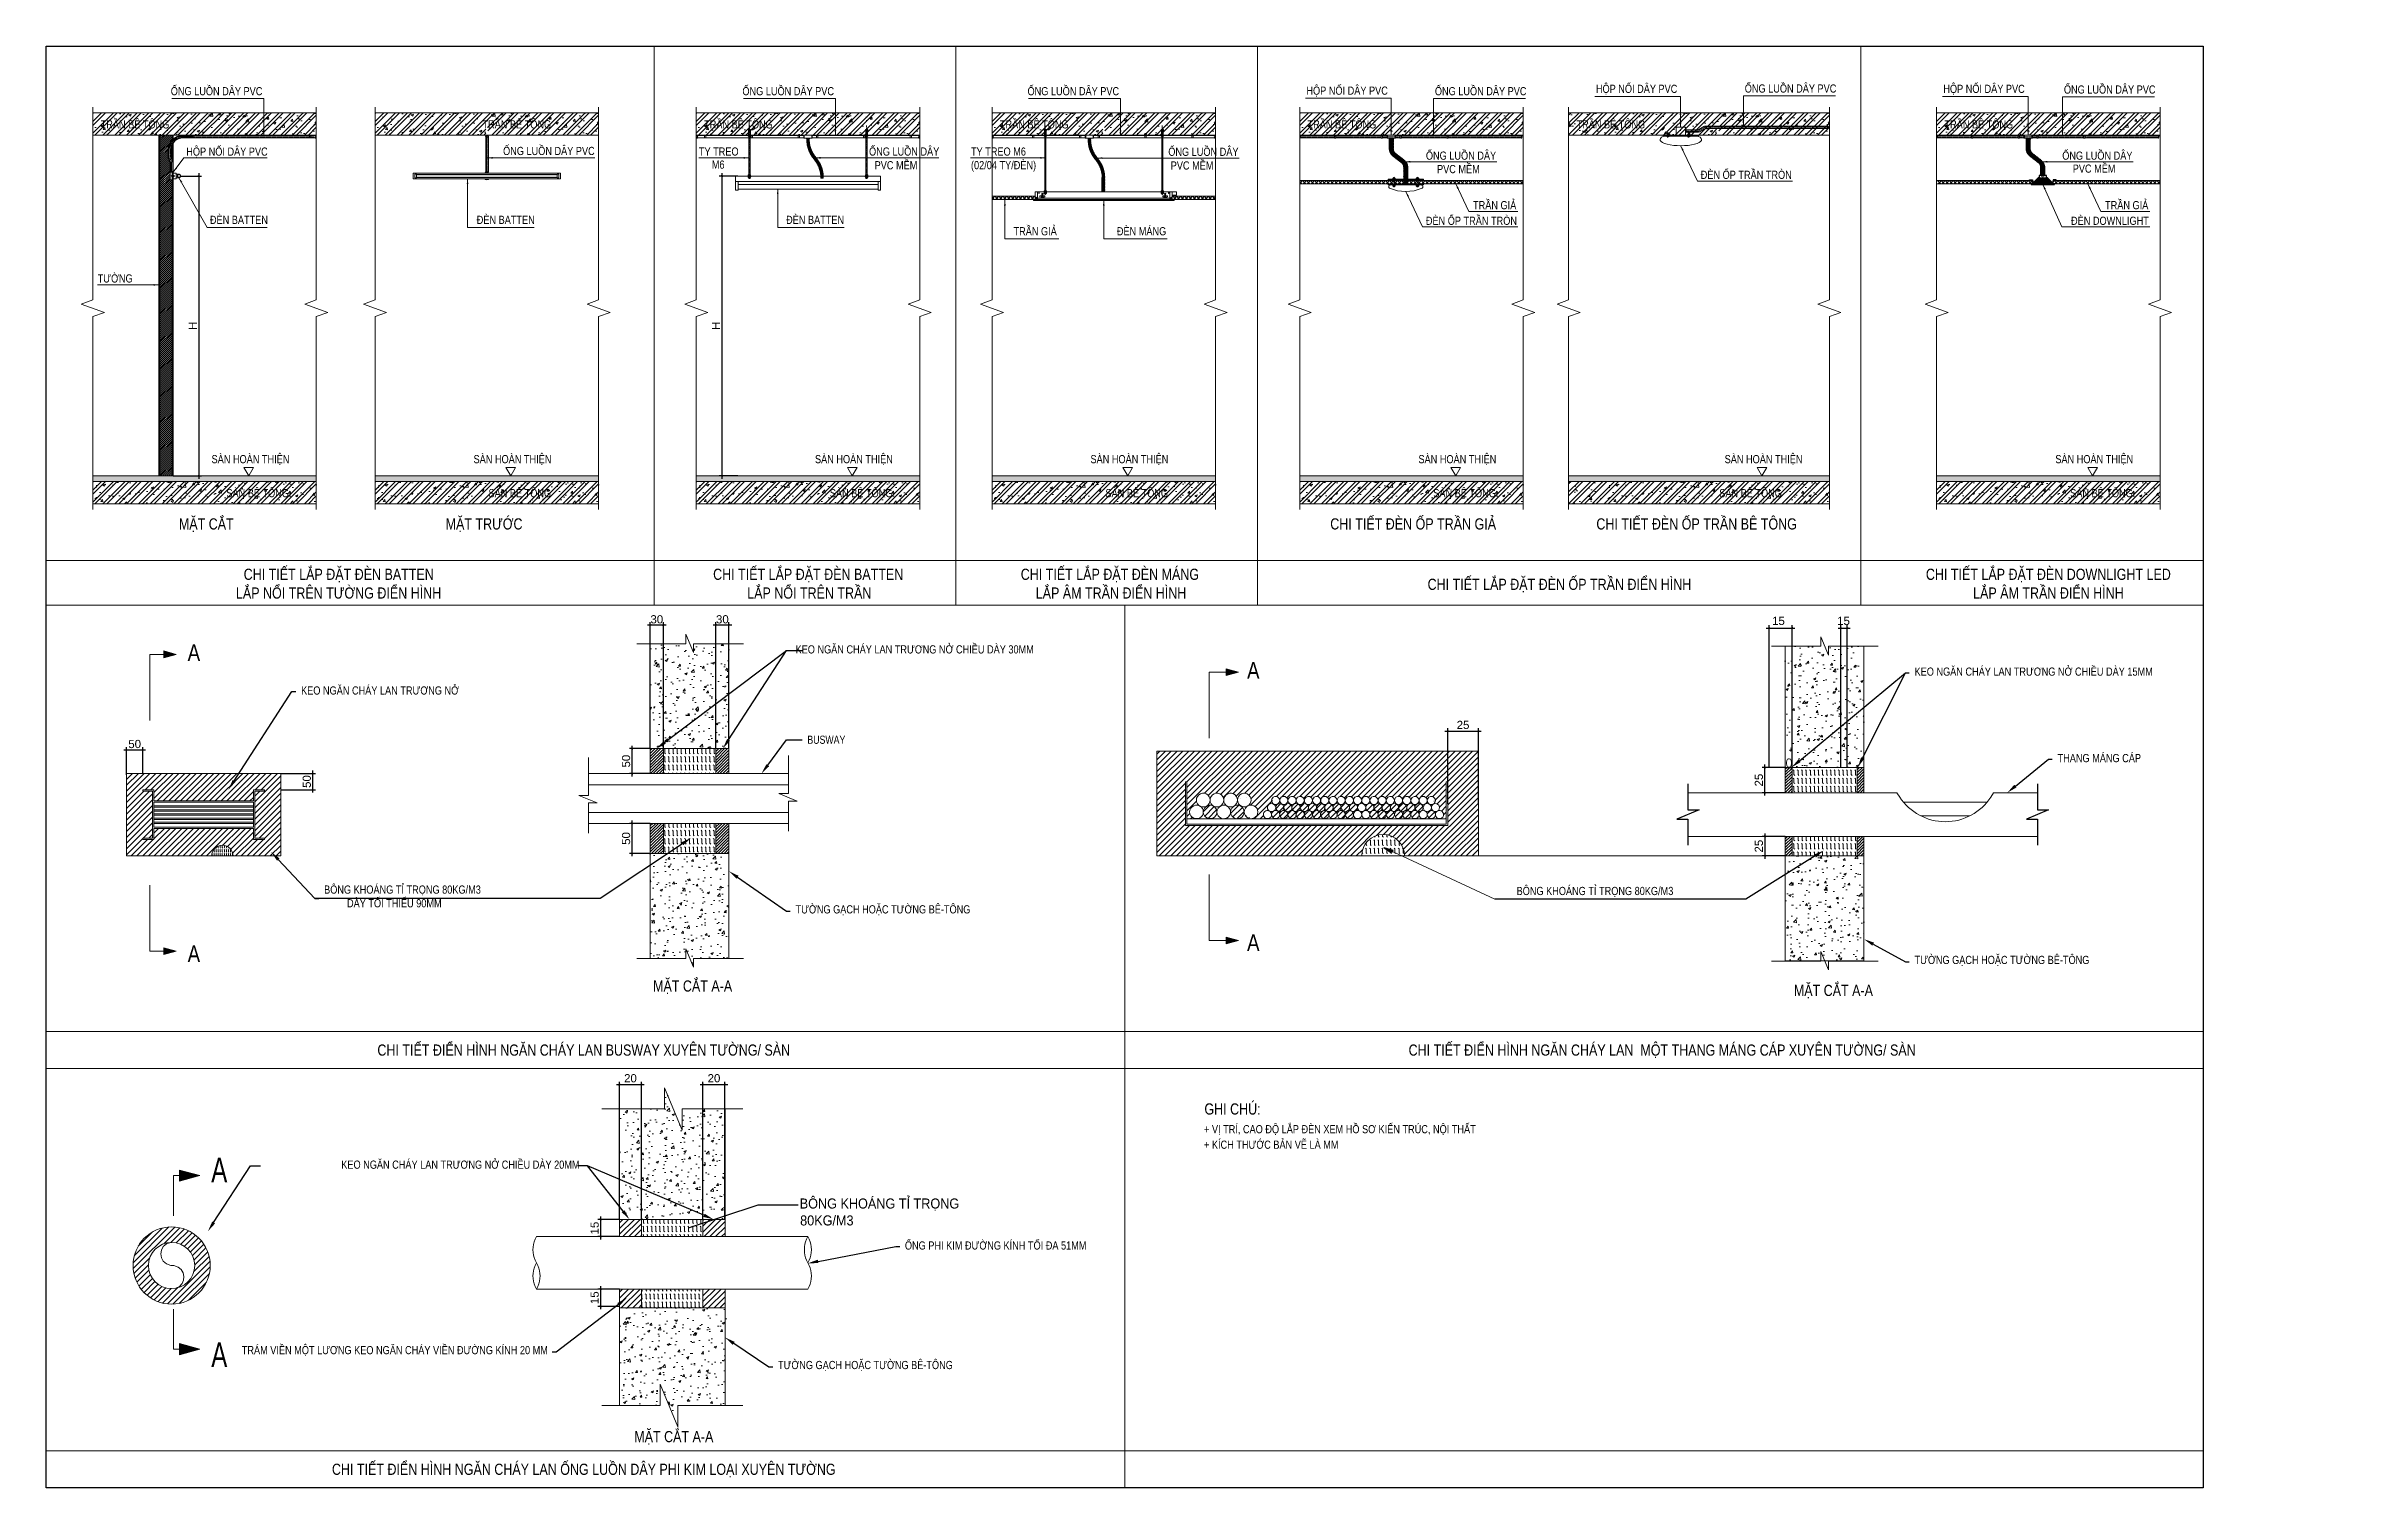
# Model space of a CAD drawing. Header units: millimetres. Extents: x -343543 to 400519, y -115663 to 104219.
# Drawn here: x 263131 to 325286, y -57964 to -19273 of the extents above; entities that cross this region are included whole.
import ezdxf
from ezdxf import colors
from ezdxf.entities.mleader import LeaderData, LeaderLine
from ezdxf.enums import TextEntityAlignment as Align
from ezdxf.math import Vec2, Vec3

# ---------------------------------------------------------------- set-up
doc = ezdxf.new("R2010")
doc.units = ezdxf.units.MM
for name, pattern in [('ACAD_ISO03W100', [30, 12, -18]), ('CENTER', [50.8, 31.75, -6.35, 6.35, -6.35]), ('HIDDEN', [0.375, 0.25, -0.125])]:
    doc.linetypes.add(name, pattern=pattern)
doc.layers.get('0').update_dxf_attribs({"color": 231, "lineweight": 0})
doc.layers.get('DefPoints').update_dxf_attribs({"color": 191})
for name, color, linetype in [('CDC-E-Equip', 2, 'Continuous'), ('CHI TIET LAP DAT DIEN DIEN HINH$0$E-TEXT', 3, 'Continuous'), ('DETAIL-D', 4, 'Continuous'), ('E-DETAIL', 4, 'Continuous'), ('E-DETAIL-D', 4, 'Continuous'), ('E-Line', 1, 'Continuous'), ('E-VTK.DETAIL', 4, 'Continuous'), ('E-VTK.NOTE', 8, 'Continuous')]:
    doc.layers.add(name, color=color, linetype=linetype)
for name, color, linetype, lineweight in [('conduit', 6, 'CENTER', 50), ('Symbol (ANSI)', 7, 'Continuous', 25), ('VTK.E-lighting', 2, 'Continuous', 9), ('VTK.ELV-DIM', 7, 'Continuous', 9), ('VTK.ELV-TEXT', 3, 'Continuous', 9)]:
    doc.layers.add(name, color=color, linetype=linetype, lineweight=lineweight)
doc.styles.add('Arial', font='arial.ttf', dxfattribs={"width": 0.8})
doc.styles.add('ELV-TEXT', font='arial.ttf')
doc.styles.add('style1', font='arial.ttf', dxfattribs={"width": 0.8})
doc.styles.add('T_unicode', font='arial.ttf')
doc.styles.add('vnsimli', font='vnsimli.shx')
doc.styles.add('VTK_Arial', font='arial.ttf', dxfattribs={"width": 0.8})
doc.styles.add('X-1F$0$Dimtext style', font='Vhelven.ttf')
doc.dimstyles.new('Dim 1-100', dxfattribs={"dimscale": 200, "dimtxt": 2, "dimasz": 0.5, "dimexe": 0, "dimexo": 1, "dimgap": 0.5, "dimtad": 1, "dimdec": 0, "dimdsep": 46, "dimtxsty": 'X-1F$0$Dimtext style', "dimblk": 'X-1F$0$DMS Tick', "dimcen": 1, "dimdle": 2, "dimclrd": 256, "dimclre": 256, "dimclrt": 7, "dimadec": 0, "dimazin": 0, "dimtfac": 1, "dimtdec": 0, "dimtix": 1, "dimtmove": 2, "dimatfit": 3, "dimldrblk": 'X-1F$0$DMS Arrow', "dimfxl": 2, "dimtolj": 1, "dimtzin": 0, "dimlwd": -1, "dimlwe": -1, "dimarcsym": 0})
doc.dimstyles.new('MEP 1-100 SCALE', dxfattribs={"dimscale": 100, "dimtxt": 1.5, "dimasz": 0.5, "dimexe": 0.75, "dimexo": 0, "dimgap": 0.5, "dimtad": 1, "dimdec": 0, "dimlfac": 0.333333, "dimzin": 0, "dimdsep": 46, "dimtxsty": 'ELV-TEXT', "dimblk1": 'ARCHTICK', "dimblk2": 'ARCHTICK', "dimsah": 1, "dimcen": 0.09, "dimdle": 0.75, "dimclrt": 3, "dimadec": 0, "dimazin": 0, "dimtfac": 1, "dimtdec": 0, "dimtix": 1, "dimtofl": 0, "dimtmove": 2, "dimatfit": 3, "dimfxl": 1, "dimtolj": 1, "dimtzin": 0, "dimarcsym": 0})
doc.dimstyles.new('MEP 1-200', dxfattribs={"dimscale": 200, "dimtxt": 2, "dimasz": 0.75, "dimexe": 0.75, "dimexo": 0, "dimgap": 0.5, "dimtad": 1, "dimdec": 0, "dimzin": 0, "dimdsep": 46, "dimtxsty": 'ELV-TEXT', "dimblk": 'ARCHTICK', "dimcen": 0.09, "dimdle": 0.75, "dimclrt": 256, "dimadec": 0, "dimazin": 0, "dimtfac": 1, "dimtdec": 0, "dimtix": 1, "dimtmove": 1, "dimatfit": 3, "dimfxl": 1, "dimtolj": 1, "dimtzin": 0, "dimlwd": 9, "dimlwe": 5, "dimarcsym": 0})
doc.dimstyles.get("Standard").update_dxf_attribs({"dimtxt": 0.18, "dimasz": 0.18, "dimexe": 0.18, "dimexo": 0.0625, "dimgap": 0.09, "dimtad": 0, "dimtih": 1, "dimtoh": 1, "dimdec": 4, "dimzin": 0, "dimdsep": 46, "dimtxsty": 'Standard', "dimcen": 0.09, "dimadec": 0, "dimazin": 0, "dimtfac": 1, "dimtdec": 4, "dimtofl": 0, "dimtmove": 0, "dimatfit": 3, "dimfxl": 1, "dimtolj": 1, "dimtzin": 0, "dimarcsym": 0})
doc.dimstyles.new('Vnsimli', dxfattribs={"dimtxt": 25, "dimasz": 8, "dimexe": 8, "dimexo": 8, "dimgap": 8, "dimtad": 1, "dimdec": 0, "dimzin": 0, "dimdsep": 46, "dimtxsty": 'vnsimli', "dimblk": 'OBLIQUE', "dimcen": 0.09, "dimdle": 8, "dimclrd": 7, "dimclre": 7, "dimadec": 0, "dimazin": 0, "dimtfac": 1, "dimtdec": 0, "dimtofl": 0, "dimtmove": 0, "dimatfit": 3, "dimfxl": 1, "dimtolj": 1, "dimtzin": 0, "dimarcsym": 0})
pattern_1 = [(50, (-1839432.97, 367049.94), (645.53416, -56.47692), [67.5, -742.5]), (355, (-1839433, 367049.94), (-124.8762, 676.97292), [54, -594]), (100.451444, (-1839379.2, 367045.23), (520.65796, 620.496), [57.36617, -631.0279]), (46.1842, (-1839433, 367229.9), (960.5172, -148.96735), [101.25, -1113.75]), (96.635635, (-1839352.9, 367217.5), (841.19575, 876.70674), [86.0493, -946.5424]), (351.184164, (-1839433, 367229.9), (841.19575, 876.70674), [81, -891]), (21, (-1839342.97, 367184.94), (537.21635, -362.357), [67.5, -742.5]), (326, (-1839343, 367184.94), (218.9838, 652.63504), [54, -594]), (71.451445, (-1839298.2, 367154.74), (756.20014, 290.27804), [57.36617, -631.0279]), (37.5, (-1839432.97, 367049.94), (10.94387, 299.604468), [0, -586.8, 0, -603, 0, -596.25]), (7.5, (-1839432.97, 367049.94), (236.762584, 354.97054), [0, -343.8, 0, -573.3, 0, -227.25]), (327.5, (-1839633.67, 367049.94), (480.440193, -20.299385), [0, -225, 0, -702, 0, -931.5]), (317.5, (-1839723.67, 367049.94), (524.86755, 90.09448), [0, -292.5, 0, -466.2, 0, -661.5])]
pattern_2 = [(45, (-357712.5, 1525576.34), (-26.5165043, 26.5165043), [])]
pattern_3 = [(50, (-357712.5, 1525576.34), (43.03561096, -3.7651281), [4.5, -49.5]), (355, (-357712.5, 1525576.34), (-8.32508, 45.131528), [3.6, -39.6]), (100.4514445, (-357708.91, 1525576.03), (34.7105308, 41.3663995), [3.8244115, -42.0685267]), (46.1842, (-357712.5, 1525588.34), (64.0344798, -9.9311568), [6.75, -74.25]), (96.6356355, (-357707.16, 1525587.514), (56.0797167, 58.447116), [5.7366205, -63.1028256]), (351.184164, (-357712.5, 1525588.34), (56.0797167, 58.447116), [5.4, -59.4]), (21, (-357706.5, 1525585.34), (35.8144231, -24.15713344), [4.5, -49.5]), (326, (-357706.5, 1525585.34), (14.5989199, 43.5090027), [3.6, -39.6]), (71.4514447, (-357703.514, 1525583.33), (50.4133426, 19.3518692), [3.8244114, -42.0685267]), (37.5, (-357712.498, 1525576.342), (0.72959132, 19.97363123), [0, -39.12, 0, -40.2, 0, -39.75]), (7.5, (-357712.498, 1525576.342), (15.78417225, 23.6647027), [0, -22.92, 0, -38.22, 0, -15.15]), (327.5, (-357725.878, 1525576.342), (32.02934617, -1.3532923), [0, -15, 0, -46.8, 0, -62.1]), (317.5, (-357731.878, 1525576.342), (34.99117016, 6.00629894), [0, -19.5, 0, -31.08, 0, -44.1])]
pattern_4 = [(50, (-1822871.75, 367049.94), (645.53416, -56.47692), [67.5, -742.5]), (355, (-1822871.75, 367049.94), (-124.8762, 676.97292), [54, -594]), (100.451444, (-1822817.95, 367045.23), (520.65796, 620.496), [57.36617, -631.0279]), (46.1842, (-1822871.75, 367229.9), (960.5172, -148.96735), [101.25, -1113.75]), (96.635635, (-1822791.7, 367217.5), (841.19575, 876.70674), [86.0493, -946.5424]), (351.184164, (-1822871.7, 367229.9), (841.19575, 876.70674), [81, -891]), (21, (-1822781.75, 367184.94), (537.21635, -362.357), [67.5, -742.5]), (326, (-1822781.75, 367184.94), (218.9838, 652.63504), [54, -594]), (71.451445, (-1822737, 367154.74), (756.20014, 290.27804), [57.36617, -631.0279]), (37.5, (-1822871.75, 367049.94), (10.94387, 299.604468), [0, -586.8, 0, -603, 0, -596.25]), (7.5, (-1822871.75, 367049.94), (236.762584, 354.97054), [0, -343.8, 0, -573.3, 0, -227.25]), (327.5, (-1823072.45, 367049.94), (480.440193, -20.299385), [0, -225, 0, -702, 0, -931.5]), (317.5, (-1823162.45, 367049.94), (524.86755, 90.09448), [0, -292.5, 0, -466.2, 0, -661.5])]
pattern_5 = [(50, (-1806393, 367049.94), (645.53416, -56.47692), [67.5, -742.5]), (355, (-1806393, 367049.94), (-124.8762, 676.97292), [54, -594]), (100.451444, (-1806339.2, 367045.23), (520.65796, 620.496), [57.36617, -631.0279]), (46.1842, (-1806393, 367229.9), (960.5172, -148.96735), [101.25, -1113.75]), (96.635635, (-1806312.95, 367217.5), (841.19575, 876.70674), [86.0493, -946.5424]), (351.184164, (-1806393, 367229.9), (841.19575, 876.70674), [81, -891]), (21, (-1806303, 367184.94), (537.21635, -362.357), [67.5, -742.5]), (326, (-1806303, 367184.94), (218.9838, 652.63504), [54, -594]), (71.451445, (-1806258.2, 367154.74), (756.20014, 290.27804), [57.36617, -631.0279]), (37.5, (-1806393, 367049.94), (10.94387, 299.604468), [0, -586.8, 0, -603, 0, -596.25]), (7.5, (-1806393, 367049.94), (236.762584, 354.97054), [0, -343.8, 0, -573.3, 0, -227.25]), (327.5, (-1806593.7, 367049.94), (480.440193, -20.299385), [0, -225, 0, -702, 0, -931.5]), (317.5, (-1806683.7, 367049.94), (524.86755, 90.09448), [0, -292.5, 0, -466.2, 0, -661.5])]
pattern_6 = [(50, (72618.2, 109236.8), (631.189, -55.2219), [66, -726]), (355, (72618.2, 109236.8), (-122.1012, 661.929), [52.8, -580.8]), (100.45144, (72670.8, 109232.2), (509.0878, 606.7072), [56.0914, -617.005]), (46.1842, (72618.2, 109412.8), (939.1724, -145.657), [99, -1089]), (96.63564, (72696.5, 109400.7), (822.5025, 857.2244), [84.137, -925.508]), (351.18416, (72618.2, 109412.8), (822.5025, 857.2244), [79.2, -871.2]), (21, (72706.2, 109368.8), (525.2782, -354.3046), [66, -726]), (326, (72706.2, 109368.8), (214.1175, 638.132), [52.8, -580.8]), (71.45144, (72750, 109339.3), (739.3957, 283.8274), [56.0914, -617.005]), (37.5, (72618.22, 109236.8), (10.70067, 292.9466), [0, -573.76, 0, -589.6, 0, -583]), (7.5, (72618.22, 109236.8), (231.5012, 347.0823), [0, -336.16, 0, -560.56, 0, -222.2]), (327.5, (72421.98, 109236.8), (469.76374, -19.84829), [0, -220, 0, -686.4, 0, -910.8]), (317.5, (72334, 109236.8), (513.2038, 88.0924), [0, -286, 0, -455.84, 0, -646.8])]
pattern_7 = [(50, (101058.03, 136181.1), (631.189, -55.2219), [66, -726]), (355, (101058, 136181.1), (-122.1012, 661.9291), [52.8, -580.8]), (100.45144, (101110.6, 136176.5), (509.0878, 606.7072), [56.0914, -617.005]), (46.1842, (101058, 136357.1), (939.1724, -145.657), [99, -1089]), (96.63564, (101136.3, 136345), (822.5025, 857.2244), [84.137, -925.508]), (351.18416, (101058, 136357.1), (822.5025, 857.2244), [79.2, -871.2]), (21, (101146.03, 136313.1), (525.2782, -354.3046), [66, -726]), (326, (101146, 136313.1), (214.1175, 638.132), [52.8, -580.8]), (71.45144, (101189.8, 136283.6), (739.3957, 283.8274), [56.0914, -617.005]), (37.5, (101058.03, 136181.1), (10.70067, 292.9466), [0, -573.76, 0, -589.6, 0, -583]), (7.5, (101058.03, 136181.1), (231.5012, 347.0823), [0, -336.16, 0, -560.56, 0, -222.2]), (327.5, (100861.8, 136181.1), (469.76374, -19.84829), [0, -220, 0, -686.4, 0, -910.8]), (317.5, (100773.8, 136181.1), (513.2038, 88.0924), [0, -286, 0, -455.84, 0, -646.8])]
pattern_8 = [(45, (644184.06, -99138.11), (-77.781746, 77.781746), [])]

msp = doc.modelspace()

# ---------------------------------------------------------------- texts
at = {"style": 'style1', "width": 0.7}
for p in [(267558.4, -49765.1), (267558.4, -54725.6)]:
    msp.add_text('A', height=660, dxfattribs=at).set_placement(p)
at = {"layer": 'CHI TIET LAP DAT DIEN DIEN HINH$0$E-TEXT', "extrusion": (-1.01787e-07, -3.84319e-10, 1), "style": 'Arial', "width": 0.8}
for s, p in [('CHI TIẾT LẮP ĐẶT ĐÈN BATTEN', (270980.8, -33445.2, -0.1)), ('LẮP NỔI TRÊN TƯỜNG ĐIỂN HÌNH', (270976.6, -33948, -0.1)), ('CHI TIẾT ĐIỂN HÌNH NGĂN CHÁY LAN BUSWAY XUYÊN TƯỜNG/ SÀN ', (277605.2, -46216.9, 0)), ('CHI TIẾT ĐIỂN HÌNH NGĂN CHÁY LAN ỐNG LUỒN DÂY PHI KIM LOẠI XUYÊN TƯỜNG ', (277605.2, -57469.8, 0))]:
    msp.add_text(s, height=300, dxfattribs=at).set_placement(p, align=Align.MIDDLE_CENTER)
at = {"layer": 'CHI TIET LAP DAT DIEN DIEN HINH$0$E-TEXT', "style": 'Arial', "width": 0.8}
for p in [(266924.7, -35772.4), (295364.5, -36251.6), (266924.7, -43856.9), (295364.5, -43556.8)]:
    msp.add_text('A', height=450, dxfattribs=at).set_placement(p)
at = {"layer": 'VTK.ELV-TEXT', "extrusion": (1.01787e-07, -3.84319e-10, 1), "style": 'Arial', "width": 0.8}
for s, p in [('ỐNG LUỒN DÂY PVC', (268931.3, -20587, 0)), ('ỐNG LUỒN DÂY PVC', (284276.2, -20587, 0)), ('ỐNG LUỒN DÂY PVC', (291930, -20587, 0)), ('HỘP NỐI DÂY PVC', (299143.6, -20572.6, 0)), ('HỘP NỐI DÂY PVC', (306914.7, -20523.6, 0)), ('HỘP NỐI DÂY PVC', (316241.1, -20523.6, 0))]:
    msp.add_text(s, height=220, dxfattribs=at).set_placement(p, align=Align.RIGHT)
at = {"layer": 'VTK.ELV-TEXT', "extrusion": (-1.01787e-07, -3.84319e-10, 1), "style": 'Arial', "width": 0.8}
for p in [(302865.5, -20587, 0), (311184, -20515.1, 0), (319751.8, -20542.1, 0)]:
    msp.add_text('ỐNG LUỒN DÂY PVC', height=220, dxfattribs=at).set_placement(p, align=Align.RIGHT)
at = {"layer": 'VTK.ELV-TEXT', "extrusion": (1.01787e-07, -3.84319e-10, 1), "style": 'Arial', "width": 0.8}
for s, p in [('TRẦN BÊ TÔNG', (264589.9, -21477.6, 0)), ('TRẦN BÊ TÔNG', (274839.2, -21477.6, 0)), ('TRẦN BÊ TÔNG', (280789.2, -21477.6, 0)), ('TRẦN BÊ TÔNG', (288729.2, -21477.6, 0)), ('TRẦN BÊ TÔNG', (296988.5, -21477.6, 0)), ('TRẦN BÊ TÔNG', (304207.9, -21477.6, 0)), ('TRẦN BÊ TÔNG', (314085.9, -21477.6, 0)), ('HỘP NỐI DÂY PVC', (266887.9, -22208.9, 0)), ('ỐNG LUỒN DÂY PVC', (275392.9, -22191.6, 0)), ('ỐNG LUỒN DÂY', (285217.3, -22207.2, 0)), ('PVC MỀM', (285366.6, -22575.6, 0)), ('ỐNG LUỒN DÂY', (293250, -22213.4, 0)), ('PVC MỀM', (293314.9, -22581.8, 0)), ('ỐNG LUỒN DÂY', (300165.9, -22317.3, 0)), ('ỐNG LUỒN DÂY', (317247.5, -22317.3, 0)), ('PVC MỀM', (300464.4, -22677.9, 0)), ('ĐÈN ỐP TRẦN TRÒN', (307542.7, -22831.7, 0)), ('PVC MỀM', (317529.9, -22665.9, 0)), ('TRẦN GIẢ', (301431, -23647, 0)), ('TRẦN GIẢ', (318397.7, -23647, 0)), ('ĐÈN BATTEN', (267523.4, -24040.6, 0)), ('ĐÈN BATTEN ', (274685.3, -24040.6, 0)), ('ĐÈN BATTEN', (282990.4, -24040.6, 0)), ('TRẦN GIẢ', (289095.5, -24346.8, 0)), ('ĐÈN MÁNG', (291869.9, -24346.8, 0)), ('ĐÈN ỐP TRẦN TRÒN', (300165, -24065.3, 0)), ('ĐÈN DOWNLIGHT', (317483.4, -24065.3, 0)), ('SÀN HOÀN THIỆN', (267566.8, -30464.4, 0)), ('SÀN HOÀN THIỆN', (274600.1, -30464.4, 0)), ('SÀN HOÀN THIỆN', (283766.1, -30464.4, 0)), ('SÀN HOÀN THIỆN', (291161.3, -30464.4, 0)), ('SÀN HOÀN THIỆN', (299965.4, -30464.4, 0)), ('SÀN HOÀN THIỆN', (308184.8, -30464.4, 0)), ('SÀN HOÀN THIỆN', (317062.8, -30464.4, 0)), ('SÀN BÊ TÔNG', (267964.6, -31377.6, 0)), ('SÀN BÊ TÔNG', (275001.2, -31377.6, 0)), ('SÀN BÊ TÔNG', (284163.9, -31377.6, 0)), ('SÀN BÊ TÔNG', (291562.4, -31377.6, 0)), ('SÀN BÊ TÔNG', (300363.2, -31377.6, 0)), ('SÀN BÊ TÔNG', (308041.1, -31377.6, 0)), ('SÀN BÊ TÔNG', (317460.6, -31377.6, 0))]:
    msp.add_text(s, height=220, dxfattribs=at).set_placement(p)
at = {"layer": 'VTK.ELV-TEXT', "extrusion": (-1.01787e-07, -3.84319e-10, 1), "style": 'Arial', "width": 0.8}
for s, p in [('TY TREO', (280649.4, -22207.2, 0)), ('M6', (280996.1, -22557.6, 0)), ('TY TREO M6', (287953.4, -22207.2, 0)), ('(02/04 TY/ĐÈN)', (287953.4, -22572.1, 0)), ('TƯỜNG', (264509.4, -25613.6, 0))]:
    msp.add_text(s, height=220, dxfattribs=at).set_placement(p)
at = {"layer": 'VTK.ELV-TEXT', "extrusion": (1.01787e-07, -3.84319e-10, 1), "style": 'Arial', "width": 0.8}
for s, p in [('MẶT CẮT', (267425.1, -32093.1, 0)), ('MẶT TRƯỚC', (274882.3, -32093.1, 0)), ('CHI TIẾT ĐÈN ỐP TRẦN GIẢ', (299823.6, -32093.1, 0)), ('CHI TIẾT ĐÈN ỐP TRẦN BÊ TÔNG', (307433, -32093.1, 0)), ('CHI TIẾT LẮP ĐẶT ĐÈN BATTEN', (283583.2, -33445.2, 0)), ('CHI TIẾT LẮP ĐẶT ĐÈN MÁNG', (291682.8, -33445.2, 0)), ('LẮP NỔI TRÊN TRẦN', (283613.5, -33948, 0)), ('LẮP ÂM TRẦN ĐIỂN HÌNH', (291713.1, -33948, 0))]:
    msp.add_text(s, height=300, dxfattribs=at).set_placement(p, align=Align.MIDDLE_CENTER)
at = {"layer": 'VTK.ELV-TEXT', "extrusion": (-1.01787e-07, -3.84319e-10, 1), "style": 'Arial', "width": 0.8}
for s, p in [('CHI TIẾT LẮP ĐẶT ĐÈN ỐP TRẦN ĐIỂN HÌNH', (303750.7, -33715, -0.1)), ('CHI TIẾT LẮP ĐẶT ĐÈN DOWNLIGHT LED', (316875.5, -33445.2, -0.1)), ('LẮP ÂM TRẦN ĐIỂN HÌNH', (316876.2, -33948, -0.1)), ('CHI TIẾT ĐIỂN HÌNH NGĂN CHÁY LAN  MỘT THANG MÁNG CÁP XUYÊN TƯỜNG/ SÀN ', (306554.1, -46216.9, 0)), ('GHI CHÚ:', (294974.3, -47798.3, 0))]:
    msp.add_text(s, height=300, dxfattribs=at).set_placement(p, align=Align.MIDDLE_CENTER)
at = {"layer": 'VTK.ELV-TEXT', "style": 'Arial', "width": 0.8}
for p in [(279419.5, -44497.1), (310043, -44615.5), (278914.6, -56592.6)]:
    msp.add_text('MẶT CẮT A-A', height=300, dxfattribs=at).set_placement(p, align=Align.MIDDLE_LEFT)
at = {"layer": 'VTK.ELV-TEXT', "style": 'Arial'}
for s, height, width, p in [('+ VỊ TRÍ, CAO ĐỘ LẮP ĐÈN XEM HỒ SƠ KIẾN TRÚC, NỘI THẤT', 220, 0.8, (294209.7, -48450.4)), ('+ KÍCH THƯỚC BẢN VẼ LÀ MM', 220, 0.8, (294209.7, -48866.8)), ('BÔNG KHOÁNG TỈ TRỌNG', 270, 0.9, (283356.2, -50470.7)), ('80KG/M3', 270, 0.9, (283367.3, -50925.3))]:
    msp.add_text(s, height=height, dxfattribs=dict(at, width=width)).set_placement(p)
at = {"layer": 'VTK.ELV-TEXT', "insert": (302600.3, -41836.4), "char_height": 220, "width": 5468.569, "attachment_point": 1, "style": 'T_unicode'}
msp.add_mtext('{\\W0.8;BÔNG KHOÁNG TỈ TRỌNG 80KG/M3 }', dxfattribs=at)

# ---------------------------------------------------------------- blocks, each defined once
blk = doc.blocks.new('HQ1200-1')
at = {"color": 0, "lineweight": 0}
for p, q in [((49, 15), (25, 15)), ((49, -15), (25, -15))]:
    blk.add_line(p, q, dxfattribs=at)
blk.add_lwpolyline([(25, 25), (0, 25), (0, -25), (25, -25)], close=True, dxfattribs=at)
at = {"color": 8}
blk.add_circle((49, 0), 12.5, dxfattribs=at)
at = {"color": 0, "lineweight": 0}
blk.add_arc((49, 0), 15, 270, 90, dxfattribs=at)
blk = doc.blocks.new('_ArchTick')
at = {"color": 0, "linetype": 'ByBlock', "const_width": 0.15}
blk.add_lwpolyline([(-0.5, -0.5), (0.5, 0.5)], dxfattribs=at)
blk = doc.blocks.new('*D3443')
at = {"layer": 'DefPoints', "color": 0, "transparency": 16777216}
for p in [(266740, -22754), (266539, -30804), (267224, -30804)]:
    blk.add_point(p, dxfattribs=at)
at = {"layer": 'VTK.ELV-DIM', "color": 0, "lineweight": -2, "transparency": 16777216}
for p, q in [((266740, -22754), (267299, -22754)), ((267224, -22679), (267224, -30879)), ((266539, -30804), (267299, -30804))]:
    blk.add_line(p, q, dxfattribs=at)
at = {"layer": 'VTK.ELV-DIM', "color": 0, "lineweight": -2, "transparency": 16777216, "xscale": 50, "yscale": 50, "zscale": 50}
for p, rotation in [((267224, -22754), 90), ((267224, -30804), 270)]:
    blk.add_blockref('_ArchTick', p, dxfattribs=dict(at, rotation=rotation))
at = {"layer": 'VTK.ELV-DIM', "color": 3, "transparency": 16777216, "insert": (267064, -26779), "char_height": 220, "attachment_point": 5, "rotation": 90, "style": 'ELV-TEXT'}
blk.add_mtext('\\A1;H', dxfattribs=at)
blk = doc.blocks.new('VIT NO')
at = {"color": 0}
for p, q in [((-5, 0), (0, 4)), ((0, 4), (0, 2)), ((4, 2), (0, 0)), ((0, 2), (1, 2)), ((0, 0), (4, 2)), ((4, -2), (0, 0)), ((4, -2), (0, 0)), ((1, 2), (2, 4)), ((2, 4), (2, 2)), ((2, 2), (3, 2)), ((3, 2), (5, 4)), ((4, 2), (16, 2)), ((4, 2), (13, 2)), ((5, 4), (5, 2)), ((5, 2), (6, 2)), ((6, 2), (8, 4)), ((8, 4), (8, 2)), ((8, 2), (9, 2)), ((9, 2), (11, 4)), ((11, 4), (11, 2)), ((11, 2), (13, 2)), ((14, -3), (13, 3)), ((16, -3), (15, 3)), ((17, -3), (16, 2)), ((16, 2), (18, 2)), ((16, 2), (16, 2)), ((21, 0), (21, 6)), ((16, -2), (4, -2)), ((13, -2), (4, -2)), ((18, -2), (16, -2)), ((16, -2), (16, -2)), ((21, -6), (21, 0))]:
    blk.add_line(p, q, dxfattribs=at)
for points in [[(13, 2), (11, 2), (11, 4), (9, 2), (8, 2), (8, 4), (6, 2), (5, 2), (5, 4), (3, 2), (2, 2), (2, 4), (1, 2), (0, 2), (0, 4), (-5, 0)], [(13, -2), (11, -2), (11, -4), (9, -2), (8, -2), (8, -4), (6, -2), (5, -2), (5, -4), (3, -2), (2, -2), (2, -4), (1, -2), (0, -2), (0, -4), (-5, 0)], [(21, 0), (19, 0), (19, 0), (21, 0)]]:
    blk.add_lwpolyline(points, dxfattribs=at)
blk.add_arc((25, 0), 7.39, 129.1886, 230.8114, dxfattribs=at)
blk = doc.blocks.new('KEP')
at = {"layer": 'DETAIL-D', "lineweight": 0}
blk.add_lwpolyline([(0, -125), (50, -125), (50, 125), (0, 125)], close=True, dxfattribs=at)
blk.add_lwpolyline([(50, -75), (325, -75), (325, 75), (50, 75)], dxfattribs=at)
blk = doc.blocks.new('$oo')
at = {"layer": 'CDC-E-Equip', "color": 2, "linetype": 'Continuous', "ltscale": 10}
blk.add_lwpolyline([(0, 0.5, -0.540644), (0.13, 0.3), (-0.13, -0.3, 1.527884), (0.13, -0.3), (0, 0)], format="xyb", dxfattribs=at)
blk = doc.blocks.new('HQ1200')
at = {"ltscale": 5}
blk.add_hatch(color=8, dxfattribs=at).paths.add_polyline_path([(600, 12.5), (600, 37.5), (-600, 37.5), (-600, 12.5)])
at = {"color": 0, "lineweight": 0}
for points in [[(630, 0), (630, 50), (-630, 50), (-630, 0)], [(-600, 10), (-600, 40), (-615, 40), (-615, 10)], [(600, 12.5), (600, 37.5), (-600, 37.5), (-600, 12.5)], [(615, 10), (615, 40), (600, 40), (600, 10)]]:
    blk.add_lwpolyline(points, close=True, dxfattribs=at)
blk = doc.blocks.new('Den_B1')
at = {"layer": 'E-DETAIL-D', "lineweight": 0}
for p, q in [((-598, -72), (598, -72)), ((-598, -113), (598, -113))]:
    blk.add_line(p, q, dxfattribs=at)
for points in [[(-620, 0), (-620, -47), (620, -47), (620, 0)], [(-620, -47), (-620, -120), (-598, -120), (-598, -47)], [(620, -47), (620, -120), (598, -120), (598, -47)]]:
    blk.add_lwpolyline(points, close=True, dxfattribs=at)
blk = doc.blocks.new('DAI OC')
at = {"color": 0, "linetype": 'Continuous', "lineweight": 0, "ltscale": 3000}
blk.add_lwpolyline([(10, 7), (9, 8), (-9, 8), (-10, 7), (-10, 1), (-9, 0), (9, 0), (10, 1)], close=True, dxfattribs=at)
at = {"color": 8, "linetype": 'Continuous', "lineweight": 0, "ltscale": 3000}
for points in [[(-10, 7, -0.2948), (-5, 7, -0.1474), (5, 7, -0.2948), (10, 7, -0.2948)], [(-10, 1, 0.2948), (-5, 1, 0.1474), (5, 1, 0.2948), (10, 1, 0.2948)]]:
    blk.add_lwpolyline(points, format="xyb", dxfattribs=at)
for points in [[(-5, 1), (-5, 7)], [(5, 1), (5, 7)]]:
    blk.add_lwpolyline(points, dxfattribs=at)
blk = doc.blocks.new('VIT NO - BE TONG')
at = {"color": 0}
blk.add_lwpolyline([(702894, -134044, -0.065545), (702892, -134040, 0.301562), (702892, -134040), (702887, -134040), (702881, -134040), (702877, -134040, 0.301562), (702877, -134040, -0.065545), (702875, -134044), (702877, -134062), (702877, -134088), (702892, -134088), (702892, -134062)], format="xyb", close=True, dxfattribs=at)
for points in [[(702875, -134043), (702882, -134043)], [(702875, -134044), (702882, -134044)], [(702887, -134043), (702893, -134043)], [(702887, -134044), (702894, -134044)]]:
    blk.add_lwpolyline(points, dxfattribs=at)
at = {"color": 8, "linetype": 'HIDDEN', "ltscale": 10}
for points in [[(702878, -134063), (702880, -134062), (702889, -134062), (702890, -134063)], [(702878, -134063), (702890, -134063)], [(702878, -134088), (702878, -134063)], [(702881, -134040), (702879, -134062), (702880, -134062)], [(702879, -134088), (702879, -134063)], [(702887, -134040), (702885, -134062), (702884, -134062), (702881, -134040)], [(702889, -134062), (702890, -134062), (702888, -134040)], [(702889, -134088), (702889, -134063)], [(702890, -134088), (702890, -134063)]]:
    blk.add_lwpolyline(points, dxfattribs=at)
for points in [[(702878, -134063), (702878, -134062, -0.414214), (702879, -134062), (702880, -134062)], [(702889, -134062), (702890, -134062, -0.414214), (702890, -134062), (702890, -134063)]]:
    blk.add_lwpolyline(points, format="xyb", dxfattribs=at)
blk = doc.blocks.new('*U2796')
at = {"color": 8, "linetype": 'CENTER', "lineweight": 0}
blk.add_line((0, -375), (0, 83), dxfattribs=at)
at = {"color": 0, "lineweight": 0}
for p, q in [((-5, -330), (-5, -10)), ((5, -10), (5, -330)), ((-5, -341), (-5, -330)), ((-5, -364), (-5, -369)), ((-4, -370), (-5, -369)), ((4, -370), (5, -369)), ((5, -330), (5, -341)), ((5, -369), (5, -364))]:
    blk.add_line(p, q, dxfattribs=at)
at = {"color": 8, "lineweight": 0}
for p, q in [((-5, -18), (5, -18)), ((-4, -18), (-4, -10)), ((4, -10), (4, -18)), ((5, -332), (-5, -332)), ((-4, -341), (-4, -332)), ((4, -332), (4, -341))]:
    blk.add_line(p, q, dxfattribs=at)
at = {"color": 0}
blk.add_line((-4, -370), (4, -370), dxfattribs=at)
at = {"color": 0, "lineweight": 0}
for points in [[(-12, 0), (12, 0), (12, -2), (-12, -2)], [(11, -349), (11, -350), (-11, -350), (-11, -349)], [(11, -356), (11, -355), (-11, -355), (-11, -356)]]:
    blk.add_lwpolyline(points, close=True, dxfattribs=at)
at = {"color": 0}
for name, p in [('VIT NO - BE TONG', (-702884, 134088)), ('DAI OC', (0, -10)), ('DAI OC', (0, -349))]:
    blk.add_blockref(name, p, dxfattribs=at)
at = {"color": 0, "xscale": -1, "rotation": 180}
blk.add_blockref('DAI OC', (0, -356), dxfattribs=at)
blk = doc.blocks.new('*D3436')
at = {"layer": 'DefPoints', "color": 0, "transparency": 16777216}
for p in [(281691, -22754), (281268, -30804), (281691, -30804)]:
    blk.add_point(p, dxfattribs=at)
at = {"layer": 'VTK.ELV-DIM', "color": 0, "lineweight": -2, "transparency": 16777216}
for p, q in [((281691, -22754), (281193, -22754)), ((281268, -22679), (281268, -30879)), ((281691, -30804), (281193, -30804))]:
    blk.add_line(p, q, dxfattribs=at)
at = {"layer": 'VTK.ELV-DIM', "color": 0, "lineweight": -2, "transparency": 16777216, "xscale": 50, "yscale": 50, "zscale": 50}
for p, rotation in [((281268, -22754), 90), ((281268, -30804), 270)]:
    blk.add_blockref('_ArchTick', p, dxfattribs=dict(at, rotation=rotation))
at = {"layer": 'VTK.ELV-DIM', "color": 3, "transparency": 16777216, "insert": (281108, -26779), "char_height": 220, "width": 140.77, "attachment_point": 5, "rotation": 90, "style": 'ELV-TEXT'}
blk.add_mtext('\\A1;H', dxfattribs=at)
blk = doc.blocks.new('KHUNG 2')
at = {"color": 8}
for points in [[(0, 15000), (8100, 15000), (8100, 1200), (0, 1200)], [(0, 1200), (8100, 1200), (8100, 0), (0, 0)]]:
    blk.add_lwpolyline(points, close=True, dxfattribs=at)
blk = doc.blocks.new('Den_B3-')
at = {"color": 8, "linetype": 'ByBlock', "lineweight": 0}
for p, q in [((-565, -65), (-565, 0)), ((565, -65), (565, 0)), ((-565, -55), (565, -55))]:
    blk.add_line(p, q, dxfattribs=at)
at = {"color": 0, "linetype": 'ByBlock', "lineweight": 0}
blk.add_lwpolyline([(585, -65), (585, 0), (-585, 0), (-585, -65)], dxfattribs=at)
for points in [[(585, -30), (620, -30), (620, 0), (585, 0)], [(-600, -75), (600, -75), (600, -65), (-600, -65)]]:
    blk.add_lwpolyline(points, close=True, dxfattribs=at)
at = {"color": 8, "linetype": 'ByBlock', "lineweight": 0}
for points in [[(-555, -13), (-552, -13), (-552, -4), (-555, -4)], [(-528, -28), (-520, -28), (-520, -21), (-518, -21), (-518, -14), (-530, -14), (-530, -21), (-528, -21)], [(528, -28), (520, -28), (520, -21), (518, -21), (518, -14), (530, -14), (530, -21), (528, -21)], [(555, -13), (552, -13), (552, -4), (555, -4)]]:
    blk.add_lwpolyline(points, close=True, dxfattribs=at)
for points in [[(-545, -45), (-545, -33), (-503, -33), (-503, -45)], [(-539, -45), (-531, -45)], [(-528, -33), (-528, -39), (-531, -39), (-531, -42), (-517, -42), (-517, -39), (-520, -39), (-520, -33)], [(-531, -55), (-531, -51), (-517, -51), (-517, -55)], [(-528, -45), (-520, -45)], [(-517, -45), (-509, -45)], [(545, -45), (545, -33), (503, -33), (503, -45)], [(517, -45), (509, -45)], [(528, -33), (528, -39), (531, -39), (531, -42), (517, -42), (517, -39), (520, -39), (520, -33)], [(531, -55), (531, -51), (517, -51), (517, -55)], [(528, -45), (520, -45)], [(539, -45), (531, -45)]]:
    blk.add_lwpolyline(points, dxfattribs=at)
blk = doc.blocks.new('*U2797')
at = {"color": 8, "linetype": 'CENTER', "lineweight": 0}
blk.add_line((0, -510), (0, 83), dxfattribs=at)
at = {"color": 0, "lineweight": 0}
for p, q in [((-5, -465), (-5, -10)), ((5, -10), (5, -465)), ((-5, -476), (-5, -465)), ((-5, -499), (-5, -504)), ((-4, -505), (-5, -504)), ((4, -505), (5, -504)), ((5, -465), (5, -476)), ((5, -504), (5, -499))]:
    blk.add_line(p, q, dxfattribs=at)
at = {"color": 8, "lineweight": 0}
for p, q in [((-5, -18), (5, -18)), ((-4, -18), (-4, -10)), ((4, -10), (4, -18)), ((5, -467), (-5, -467)), ((-4, -476), (-4, -467)), ((4, -467), (4, -476))]:
    blk.add_line(p, q, dxfattribs=at)
at = {"color": 0}
blk.add_line((-4, -505), (4, -505), dxfattribs=at)
at = {"color": 0, "lineweight": 0}
for points in [[(-12, 0), (12, 0), (12, -2), (-12, -2)], [(11, -484), (11, -485), (-11, -485), (-11, -484)], [(11, -491), (11, -490), (-11, -490), (-11, -491)]]:
    blk.add_lwpolyline(points, close=True, dxfattribs=at)
at = {"color": 0}
for name, p in [('VIT NO - BE TONG', (-702884, 134088)), ('DAI OC', (0, -10)), ('DAI OC', (0, -484))]:
    blk.add_blockref(name, p, dxfattribs=at)
at = {"color": 0, "xscale": -1, "rotation": 180}
blk.add_blockref('DAI OC', (0, -491), dxfattribs=at)
blk = doc.blocks.new('khung 1')
at = {"color": 8}
for points in [[(0, 15000), (16199, 15000), (16199, 1200), (0, 1200)], [(0, 1200), (16199, 1200), (16199, 0), (0, 0)]]:
    blk.add_lwpolyline(points, close=True, dxfattribs=at)
blk = doc.blocks.new('den op tran tron')
at = {"layer": 'VTK.E-lighting'}
blk.add_lwpolyline([(-150, -10), (150, -10), (150, 0), (-150, 0)], close=True, dxfattribs=at)
for centre, radius, start, end in [((-133, -24), 13.5, 92.7403, 244.5681), ((0, 273), 339, 245.8361, 294.1639), ((133, -24), 13.5, 295.4319, 87.2597)]:
    blk.add_arc(centre, radius, start, end, dxfattribs=at)
blk = doc.blocks.new('*U2799')
at = {"color": 0, "lineweight": 0}
for p, q in [((-4, 15), (-5, 14)), ((-5, 9), (-5, 14)), ((4, 15), (5, 14)), ((5, 14), (5, 9)), ((-5, -59), (-5, -64)), ((-4, -65), (-5, -64)), ((4, -65), (5, -64)), ((5, -64), (5, -59))]:
    blk.add_line(p, q, dxfattribs=at)
at = {"color": 0, "linetype": 'HIDDEN', "ltscale": 100}
for p, q in [((-5, 0), (-5, -50)), ((5, 0), (5, -50))]:
    blk.add_line(p, q, dxfattribs=at)
at = {"color": 0}
for p, q in [((-4, 15), (4, 15)), ((-4, -65), (4, -65))]:
    blk.add_line(p, q, dxfattribs=at)
at = {"color": 8, "linetype": 'CENTER', "lineweight": 0}
blk.add_line((0, -70), (0, 20), dxfattribs=at)
at = {"color": 0, "lineweight": 0}
for points in [[(11, 1), (11, 0), (-11, 0), (-11, 1)], [(11, -51), (11, -50), (-11, -50), (-11, -51)]]:
    blk.add_lwpolyline(points, close=True, dxfattribs=at)
at = {"color": 0}
blk.add_blockref('DAI OC', (0, 1), dxfattribs=at)
at = {"color": 0, "xscale": -1, "rotation": 180}
blk.add_blockref('DAI OC', (0, -51), dxfattribs=at)
blk = doc.blocks.new('DEN OP TRAN BE TONG')
at = {"layer": 'VTK.E-lighting'}
blk.add_lwpolyline([(-472, 22), (471, 22), (471, -12), (-472, -12)], close=True, dxfattribs=at)
blk.add_ellipse((0, -101), major_axis=(-559, 0), ratio=0.294425, start_param=5.715994, end_param=9.991969, dxfattribs=at)
blk = doc.blocks.new('VIT NHUA')
at = {"layer": 'CDC-E-Equip', "ltscale": 0.8}
for p, q in [((-6, 10), (-1, 10)), ((-6, 0), (6, 0)), ((-5, 19), (-1, 19)), ((-4, 35), (-1, 35)), ((-4, 27), (-1, 27)), ((0, 48), (-2, 44)), ((-1, 44), (-1, 0)), ((-1, 0), (1, 0)), ((0, 48), (2, 44)), ((1, 44), (1, 0)), ((4, 35), (1, 35)), ((4, 27), (1, 27)), ((5, 19), (1, 19)), ((6, 10), (1, 10)), ((-9, -28), (-14, -30)), ((-14, -30), (-14, -33)), ((-14, -33), (-2, -33)), ((-9, -25), (9, -25)), ((-2, -32), (0, -32)), ((-2, -33), (-2, -32)), ((2, -32), (0, -32)), ((2, -33), (2, -32)), ((14, -33), (2, -33)), ((9, -28), (14, -30)), ((14, -30), (14, -33))]:
    blk.add_line(p, q, dxfattribs=at)
at = {"layer": 'CDC-E-Equip', "linetype": 'ACAD_ISO03W100', "ltscale": 0.02}
for p, q in [((-4, 0), (-4, -28)), ((4, 0), (4, -28))]:
    blk.add_line(p, q, dxfattribs=at)
at = {"layer": 'CDC-E-Equip', "ltscale": 0.8}
for points in [[(-1, 44), (-7, 35), (-4, 35), (-7, 27), (-4, 27), (-8, 19), (-5, 19), (-9, 10), (-6, 10), (-10, 0), (-6, 0), (-9, -25), (-9, -28), (1, -28)], [(1, 44), (7, 35), (4, 35), (7, 27), (4, 27), (8, 19), (5, 19), (9, 10), (6, 10), (10, 0), (6, 0), (9, -25), (9, -28), (-1, -28)]]:
    blk.add_lwpolyline(points, dxfattribs=at)
blk = doc.blocks.new('DOWNLIGHT LED')
at = {"color": 0}
for p, q in [((-114, 38), (-88, 38)), ((-114, 35), (-114, 38)), ((-114, 35), (-90, 35)), ((-90, 35), (-83, 5)), ((-88, 38), (-80, 6)), ((88, 38), (80, 6)), ((90, 35), (83, 5)), ((114, 38), (88, 38)), ((114, 35), (90, 35)), ((114, 35), (114, 38))]:
    blk.add_line(p, q, dxfattribs=at)
for p, q in [((-80, 16), (-40, 55)), ((-80, 6), (-80, 16)), ((-72, 16), (-36, 55)), ((-34, 55), (-68, 16)), ((-62, 16), (-31, 55)), ((-29, 55), (-58, 16)), ((-26, 55), (-52, 16)), ((-24, 55), (-48, 16)), ((-21, 55), (-42, 16)), ((-30, 55), (-40, 55)), ((-19, 55), (-38, 16)), ((-16, 55), (-32, 16)), ((-28, 16), (-14, 55)), ((-11, 55), (-22, 16)), ((-9, 55), (-18, 16)), ((-6, 55), (-12, 16)), ((-4, 55), (-8, 16)), ((4, 55), (8, 16)), ((6, 55), (12, 16)), ((9, 55), (18, 16)), ((11, 55), (22, 16)), ((28, 16), (14, 55)), ((16, 55), (32, 16)), ((19, 55), (38, 16)), ((21, 55), (42, 16)), ((24, 55), (48, 16)), ((26, 55), (52, 16)), ((29, 55), (58, 16)), ((40, 55), (30, 55)), ((62, 16), (31, 55)), ((34, 55), (68, 16)), ((72, 16), (36, 55)), ((80, 16), (40, 55)), ((80, 6), (80, 16))]:
    blk.add_line(p, q)
blk.add_lwpolyline([(-100, 0), (100, 0), (100, 5), (-100, 5)], close=True, dxfattribs=at)
for points in [[(-72, 5), (-68, 5), (-68, 16), (-72, 16)], [(-62, 5), (-58, 5), (-58, 16), (-62, 16)], [(-52, 5), (-48, 5), (-48, 16), (-52, 16)], [(-42, 5), (-38, 5), (-38, 16), (-42, 16)], [(-32, 5), (-28, 5), (-28, 16), (-32, 16)], [(-30, 55), (30, 55), (30, 75), (-30, 75)], [(-22, 5), (-18, 5), (-18, 16), (-22, 16)], [(-12, 5), (-8, 5), (-8, 16), (-12, 16)], [(-2, 5), (2, 5), (2, 55), (-2, 55)], [(12, 5), (8, 5), (8, 16), (12, 16)], [(22, 5), (18, 5), (18, 16), (22, 16)], [(32, 5), (28, 5), (28, 16), (32, 16)], [(42, 5), (38, 5), (38, 16), (42, 16)], [(52, 5), (48, 5), (48, 16), (52, 16)], [(62, 5), (58, 5), (58, 16), (62, 16)], [(72, 5), (68, 5), (68, 16), (72, 16)]]:
    blk.add_lwpolyline(points, close=True)
blk = doc.blocks.new('Busway')
at = {"color": 4, "ltscale": 3}
for points in [[(17352, -2158.4), (17655.2, -2158.4), (17655.2, -2124.6), (17689, -2124.6), (17689, -2128.8), (17659.4, -2128.8), (17659.4, -2272.1), (17689, -2272.1), (17689, -2276.5), (17655.2, -2276.5), (17655.2, -2242.7), (17352, -2242.7), (17352, -2276.5), (17352, -2276.5), (17352, -2242.7), (17352, -2242.7), (17352, -2276.5), (17318.2, -2276.5), (17318.2, -2272.1), (17347.8, -2272.1), (17347.8, -2128.8), (17318.2, -2128.8), (17318.2, -2124.6), (17352, -2124.6), (17352, -2158.4), (17352, -2158.4), (17352, -2124.6), (17352, -2124.6)], [(17352, -2238.5), (17352, -2162.6), (17352, -2162.6), (17352, -2238.5)], [(17352, -2238.5), (17655.2, -2238.5), (17655.2, -2162.6), (17352, -2162.6)]]:
    blk.add_lwpolyline(points, close=True, dxfattribs=at)
for points in [[(17352, -2173.2), (17352, -2173.2)], [(17655.2, -2173.2), (17352, -2173.2)], [(17352, -2177.4), (17352, -2177.4)], [(17655.2, -2177.4), (17352, -2177.4)], [(17352, -2185.8), (17352, -2185.8)], [(17655.2, -2185.8), (17352, -2185.8)], [(17352, -2190), (17352, -2190)], [(17655.2, -2190), (17352, -2190)], [(17352, -2198.4), (17352, -2198.4)], [(17655.2, -2198.4), (17352, -2198.4)], [(17352, -2202.6), (17352, -2202.6)], [(17655.2, -2202.6), (17352, -2202.6)], [(17352, -2211.1), (17352, -2211.1)], [(17655.2, -2211.1), (17352, -2211.1)], [(17352, -2215.3), (17352, -2215.3)], [(17655.2, -2215.3), (17352, -2215.3)], [(17352, -2223.7), (17352, -2223.7)], [(17655.2, -2223.7), (17352, -2223.7)], [(17352, -2227.9), (17352, -2227.9)], [(17655.2, -2227.9), (17352, -2227.9)]]:
    blk.add_lwpolyline(points, dxfattribs=at)
blk = doc.blocks.new('*D3444')
at = {"layer": 'DefPoints', "color": 0, "transparency": 16777216}
for p in [(279696, -34805), (279344, -38125), (279696, -38125)]:
    blk.add_point(p, dxfattribs=at)
at = {"layer": 'VTK.ELV-DIM', "color": 0, "lineweight": -2, "transparency": 16777216}
for p, q in [((279269, -34805), (279771, -34805)), ((279344, -38125), (279344, -34730)), ((279696, -38125), (279696, -34730))]:
    blk.add_line(p, q, dxfattribs=at)
at = {"layer": 'VTK.ELV-DIM', "color": 0, "lineweight": -2, "transparency": 16777216, "xscale": 50, "yscale": 50, "zscale": 50, "rotation": 180}
blk.add_blockref('_ArchTick', (279344, -34805), dxfattribs=at)
at = {"layer": 'VTK.ELV-DIM', "color": 0, "lineweight": -2, "transparency": 16777216, "xscale": 50, "yscale": 50, "zscale": 50}
blk.add_blockref('_ArchTick', (279696, -34805), dxfattribs=at)
at = {"layer": 'VTK.ELV-DIM', "color": 3, "transparency": 16777216, "insert": (279519, -34655), "char_height": 220, "attachment_point": 5, "style": 'ELV-TEXT'}
blk.add_mtext('\\A1;30', dxfattribs=at)
blk = doc.blocks.new('*D3445')
at = {"layer": 'DefPoints', "color": 0, "transparency": 16777216}
for p in [(278857, -38125), (279344, -38125), (279344, -38796)]:
    blk.add_point(p, dxfattribs=at)
at = {"layer": 'VTK.ELV-DIM', "color": 0, "lineweight": -2, "transparency": 16777216}
for p, q in [((279344, -38125), (278782, -38125)), ((278857, -38871), (278857, -38050)), ((279344, -38796), (278782, -38796))]:
    blk.add_line(p, q, dxfattribs=at)
at = {"layer": 'VTK.ELV-DIM', "color": 0, "lineweight": -2, "transparency": 16777216, "xscale": 50, "yscale": 50, "zscale": 50}
for p, rotation in [((278857, -38125), 90), ((278857, -38796), 270)]:
    blk.add_blockref('_ArchTick', p, dxfattribs=dict(at, rotation=rotation))
at = {"layer": 'VTK.ELV-DIM', "color": 3, "transparency": 16777216, "insert": (278695, -38461), "char_height": 220, "attachment_point": 5, "rotation": 90, "style": 'ELV-TEXT'}
blk.add_mtext('\\A1;50', dxfattribs=at)
blk = doc.blocks.new('*D3337')
at = {"layer": 'DefPoints', "color": 0, "transparency": 16777216}
for p in [(278857, -40132), (279344, -40132), (279344, -40941)]:
    blk.add_point(p, dxfattribs=at)
at = {"layer": 'VTK.ELV-DIM', "color": 0, "lineweight": -2, "transparency": 16777216}
for p, q in [((279344, -40132), (278782, -40132)), ((278857, -41016), (278857, -40057)), ((279344, -40941), (278782, -40941))]:
    blk.add_line(p, q, dxfattribs=at)
at = {"layer": 'VTK.ELV-DIM', "color": 0, "lineweight": -2, "transparency": 16777216, "xscale": 50, "yscale": 50, "zscale": 50}
for p, rotation in [((278857, -40132), 90), ((278857, -40941), 270)]:
    blk.add_blockref('_ArchTick', p, dxfattribs=dict(at, rotation=rotation))
at = {"layer": 'VTK.ELV-DIM', "color": 3, "transparency": 16777216, "insert": (278695, -40537), "char_height": 220, "attachment_point": 5, "rotation": 90, "style": 'ELV-TEXT'}
blk.add_mtext('\\A1;50', dxfattribs=at)
blk = doc.blocks.new('Cable tray_2')
at = {"color": 4, "lineweight": 25}
for points in [[(23425.1, -19572.3), (23425.1, -19651.2), (23459.2, -19651.2), (23390.9, -19679.6), (23425.1, -19679.6), (23425.1, -19758.9)], [(24491.7, -19572.3), (24491.7, -19651.2), (24525.5, -19651.2), (24457.6, -19679.6), (24491.7, -19679.6), (24491.7, -19758.9)]]:
    blk.add_lwpolyline(points, dxfattribs=at)
at = {"color": 4}
blk.add_lwpolyline([(24491.7, -19598.9), (24357.3, -19598.9), (24349.5, -19612.4, -0.539145), (24071.1, -19612.4), (24062.9, -19598.9), (23425.1, -19598.9)], format="xyb", dxfattribs=at)
for points in [[(24337.8, -19628.1), (24082.8, -19628.1)], [(24285.1, -19669.7), (24135.5, -19669.7)], [(24491.7, -19732.3), (23425.1, -19732.3)]]:
    blk.add_lwpolyline(points, dxfattribs=at)
blk = doc.blocks.new('Cable tray')
at = {"color": 4}
blk.add_lwpolyline([(17650.1, -19682.7), (17650.1, -19811.8), (18441.6, -19811.8), (18441.6, -19682.7), (18445.9, -19682.7), (18445.9, -19816), (17645.9, -19816), (17645.9, -19682.7)], close=True, dxfattribs=at)
for points in [[(17659.4, -19768.7), (17658.7, -19774.1), (17659.4, -19779.8)], [(17680, -19732.8), (17679.3, -19738.2), (17680, -19743.5)], [(17697.4, -19784.7), (17699.6, -19779.8), (17700.3, -19774.1), (17699.6, -19768.7), (17697.4, -19763.8)], [(17701, -19768.7), (17700.3, -19774.1), (17701, -19779.8)], [(17718, -19748.5), (17720.2, -19743.5), (17720.9, -19738.2), (17720.2, -19732.8), (17718, -19727.9)], [(17721.6, -19732.8), (17720.9, -19738.2), (17721.6, -19743.5)], [(17739, -19784.7), (17741.2, -19779.8), (17741.9, -19774.1), (17741.2, -19768.7), (17739, -19763.8)], [(17742.6, -19768.7), (17741.9, -19774.1), (17742.6, -19779.8)], [(17760, -19748.5), (17761.8, -19743.5), (17762.5, -19738.2), (17761.8, -19732.8), (17760, -19727.9)], [(17763.2, -19732.8), (17762.5, -19738.2), (17763.2, -19743.5)], [(17780.6, -19784.7), (17782.8, -19779.8), (17783.5, -19774.1), (17782.8, -19768.7), (17780.6, -19763.8)], [(17784.2, -19768.7), (17783.5, -19774.1), (17784.2, -19779.8)], [(17801.6, -19748.5), (17803.7, -19743.5), (17804.4, -19738.2), (17803.7, -19732.8), (17801.6, -19727.9)], [(17822.2, -19784.7), (17824.4, -19779.8), (17825.1, -19774.1), (17824.4, -19768.7), (17822.2, -19763.8)], [(17825.8, -19768.7), (17825.1, -19774.1), (17825.8, -19779.8)], [(17864.2, -19784.7), (17866, -19779.8), (17866.7, -19774.1), (17866, -19768.7), (17864.2, -19763.8)], [(17896.5, -19757), (17895.8, -19760.9), (17896.5, -19764.8)], [(17918.6, -19768.4), (17920.4, -19764.8), (17921.1, -19760.9), (17920.4, -19757), (17918.6, -19753.5)], [(17921.4, -19757), (17921.1, -19760.9), (17921.4, -19764.8)], [(17943.5, -19768.4), (17945.2, -19764.8), (17946, -19760.9), (17945.2, -19757), (17943.5, -19753.5)], [(17946.7, -19757), (17946, -19760.9), (17946.7, -19764.8)], [(17959.1, -19735.3), (17958.4, -19739.2), (17959.1, -19743.1)], [(17968.7, -19768.4), (17970.5, -19764.8), (17970.8, -19760.9), (17970.5, -19757), (17968.7, -19753.5)], [(17971.6, -19757), (17970.8, -19760.9), (17971.6, -19764.8)], [(17981.2, -19746.7), (17982.9, -19743.1), (17983.3, -19739.2), (17982.9, -19735.3), (17981.2, -19731.8)], [(17981.2, -19790.1), (17982.9, -19786.5), (17983.3, -19782.6), (17982.9, -19778.7), (17981.2, -19775.1)], [(17993.6, -19768.4), (17995.4, -19764.8), (17996.1, -19760.9), (17995.4, -19757), (17993.6, -19753.5)], [(17996.4, -19757), (17996.1, -19760.9), (17996.4, -19764.8)], [(18018.5, -19768.4), (18020.3, -19764.8), (18021, -19760.9), (18020.3, -19757), (18018.5, -19753.5)], [(18021.7, -19757), (18021, -19760.9), (18021.7, -19764.8)], [(18034.1, -19735.3), (18033.4, -19739.2), (18034.1, -19743.1)], [(18043.7, -19768.4), (18045.5, -19764.8), (18045.9, -19760.9), (18045.5, -19757), (18043.7, -19753.5)], [(18046.6, -19757), (18045.9, -19760.9), (18046.6, -19764.8)], [(18056.2, -19746.7), (18058, -19743.1), (18058.3, -19739.2), (18058, -19735.3), (18056.2, -19731.8)], [(18056.2, -19790.1), (18058, -19786.5), (18058.3, -19782.6), (18058, -19778.7), (18056.2, -19775.1)], [(18068.6, -19768.4), (18070.4, -19764.8), (18071.1, -19760.9), (18070.4, -19757), (18068.6, -19753.5)], [(18071.5, -19757), (18071.1, -19760.9), (18071.5, -19764.8)], [(18093.5, -19768.4), (18095.3, -19764.8), (18096, -19760.9), (18095.3, -19757), (18093.5, -19753.5)], [(18096.7, -19757), (18096, -19760.9), (18096.7, -19764.8)], [(18118.4, -19768.4), (18120.2, -19764.8), (18120.9, -19760.9), (18120.2, -19757), (18118.4, -19753.5)], [(18121.6, -19757), (18120.9, -19760.9), (18121.6, -19764.8)], [(18143.6, -19768.4), (18145.4, -19764.8), (18145.8, -19760.9), (18145.4, -19757), (18143.6, -19753.5)], [(18146.5, -19757), (18145.8, -19760.9), (18146.5, -19764.8)], [(18168.5, -19768.4), (18170.3, -19764.8), (18171, -19760.9), (18170.3, -19757), (18168.5, -19753.5)], [(18171.4, -19757), (18171, -19760.9), (18171.4, -19764.8)], [(18193.4, -19768.4), (18195.2, -19764.8), (18195.9, -19760.9), (18195.2, -19757), (18193.4, -19753.5)], [(18196.6, -19757), (18195.9, -19760.9), (18196.6, -19764.8)], [(18218.7, -19768.4), (18220.4, -19764.8), (18220.8, -19760.9), (18220.4, -19757), (18218.7, -19753.5)], [(18221.5, -19757), (18220.8, -19760.9), (18221.5, -19764.8)], [(18243.6, -19768.4), (18245.3, -19764.8), (18246, -19760.9), (18245.3, -19757), (18243.6, -19753.5)], [(18246.4, -19757), (18246, -19760.9), (18246.4, -19764.8)], [(18268.4, -19768.4), (18270.2, -19764.8), (18270.9, -19760.9), (18270.2, -19757), (18268.4, -19753.5)], [(18271.6, -19757), (18270.9, -19760.9), (18271.6, -19764.8)], [(18284.1, -19735.3), (18283.4, -19739.2), (18284.1, -19743.1)], [(18293.7, -19768.4), (18295.5, -19764.8), (18295.8, -19760.9), (18295.5, -19757), (18293.7, -19753.5)], [(18296.5, -19757), (18295.8, -19760.9), (18296.5, -19764.8)], [(18306.1, -19746.7), (18307.9, -19743.1), (18308.3, -19739.2), (18307.9, -19735.3), (18306.1, -19731.8)], [(18306.1, -19790.1), (18307.9, -19786.5), (18308.3, -19782.6), (18307.9, -19778.7), (18306.1, -19775.1)], [(18318.6, -19768.4), (18320.4, -19764.8), (18321.1, -19760.9), (18320.4, -19757), (18318.6, -19753.5)], [(18321.4, -19757), (18321.1, -19760.9), (18321.4, -19764.8)], [(18343.5, -19768.4), (18345.2, -19764.8), (18346, -19760.9), (18345.2, -19757), (18343.5, -19753.5)], [(18346.7, -19757), (18346, -19760.9), (18346.7, -19764.8)], [(18359.1, -19735.3), (18358.4, -19739.2), (18359.1, -19743.1)], [(18368.4, -19768.4), (18370.1, -19764.8), (18370.8, -19760.9), (18370.1, -19757), (18368.4, -19753.5)], [(18371.6, -19757), (18370.8, -19760.9), (18371.6, -19764.8)], [(18381.2, -19746.7), (18382.9, -19743.1), (18383.3, -19739.2), (18382.9, -19735.3), (18381.2, -19731.8)], [(18381.2, -19790.1), (18382.9, -19786.5), (18383.3, -19782.6), (18382.9, -19778.7), (18381.2, -19775.1)], [(18393.6, -19768.4), (18395.4, -19764.8), (18396.1, -19760.9), (18395.4, -19757), (18393.6, -19753.5)], [(18396.4, -19757), (18396.1, -19760.9), (18396.4, -19764.8)], [(18418.5, -19768.4), (18420.3, -19764.8), (18421, -19760.9), (18420.3, -19757), (18418.5, -19753.5)], [(17650.1, -19795.1), (18441.6, -19795.1)], [(17959.1, -19778.7), (17958.4, -19782.6), (17959.1, -19786.5)], [(18034.1, -19778.7), (18033.4, -19782.6), (18034.1, -19786.5)], [(18284.1, -19778.7), (18283.4, -19782.6), (18284.1, -19786.5)], [(18359.1, -19778.7), (18358.4, -19782.6), (18359.1, -19786.5)]]:
    blk.add_lwpolyline(points, dxfattribs=at)
blk.add_lwpolyline([(17843.2, -19748.5), (17845.3, -19743.5), (17846, -19738.2), (17845.3, -19732.8), (17843.2, -19727.9, 0.679835), (17805.2, -19732.8), (17804.4, -19738.2), (17805.2, -19743.5, 0.679835)], format="xyb", close=True, dxfattribs=at)
for points in [[(17906.1, -19790.1), (17907.9, -19786.5), (17908.6, -19782.6, 1.1791), (17884.1, -19786.5)], [(17931, -19790.1), (17932.8, -19786.5), (17933.5, -19782.6, 1.1791), (17909, -19786.5)], [(17909, -19735.3, 1.161187), (17933.5, -19739.2), (17932.8, -19735.3), (17931, -19731.8)], [(17955.9, -19790.1), (17957.7, -19786.5), (17958.4, -19782.6, 1.200573), (17934.2, -19786.5)], [(17934.2, -19735.3, 1.178006), (17958.4, -19739.2), (17957.7, -19735.3), (17955.9, -19731.8)], [(17984, -19735.3, 1.161187), (18008.5, -19739.2), (18007.8, -19735.3), (18006, -19731.8)], [(18006, -19790.1), (18007.8, -19786.5), (18008.5, -19782.6, 1.1791), (17984, -19786.5)], [(18030.9, -19790.1), (18032.7, -19786.5), (18033.4, -19782.6, 1.1791), (18008.9, -19786.5)], [(18008.9, -19735.3, 1.161187), (18033.4, -19739.2), (18032.7, -19735.3), (18030.9, -19731.8)], [(18059, -19735.3, 1.161187), (18083.6, -19739.2), (18082.8, -19735.3), (18081.1, -19731.8)], [(18081.1, -19790.1), (18082.8, -19786.5), (18083.6, -19782.6, 1.1791), (18059, -19786.5)], [(18083.9, -19735.3, 1.161187), (18108.4, -19739.2), (18107.7, -19735.3), (18106, -19731.8)], [(18106, -19790.1), (18107.7, -19786.5), (18108.4, -19782.6, 1.1791), (18083.9, -19786.5)], [(18131.2, -19790.1), (18133, -19786.5), (18133.3, -19782.6, 1.200573), (18109.2, -19786.5)], [(18109.2, -19735.3, 1.178006), (18133.3, -19739.2), (18133, -19735.3), (18131.2, -19731.8)], [(18156.1, -19790.1), (18157.9, -19786.5), (18158.6, -19782.6, 1.1791), (18134, -19786.5)], [(18134, -19735.3, 1.16133), (18158.6, -19739.2), (18157.9, -19735.3), (18156.1, -19731.8)], [(18158.9, -19735.3, 1.161187), (18183.5, -19739.2), (18182.8, -19735.3), (18181, -19731.8)], [(18181, -19790.1), (18182.8, -19786.5), (18183.5, -19782.6, 1.1791), (18158.9, -19786.5)], [(18184.2, -19735.3, 1.178006), (18208.4, -19739.2), (18207.6, -19735.3), (18206.2, -19731.8)], [(18206.2, -19790.1), (18207.6, -19786.5), (18208.4, -19782.6, 1.200573), (18184.2, -19786.5)], [(18231.1, -19790.1), (18232.9, -19786.5), (18233.6, -19782.6, 1.1791), (18209.1, -19786.5)], [(18209.1, -19735.3, 1.16133), (18233.6, -19739.2), (18232.9, -19735.3), (18231.1, -19731.8)], [(18256, -19790.1), (18257.8, -19786.5), (18258.5, -19782.6, 1.1791), (18234, -19786.5)], [(18234, -19735.3, 1.161187), (18258.5, -19739.2), (18257.8, -19735.3), (18256, -19731.8)], [(18280.9, -19790.1), (18282.7, -19786.5), (18283.4, -19782.6, 1.200573), (18259.2, -19786.5)], [(18259.2, -19735.3, 1.178006), (18283.4, -19739.2), (18282.7, -19735.3), (18280.9, -19731.8)], [(18331, -19790.1), (18332.8, -19786.5), (18333.5, -19782.6, 1.1791), (18309, -19786.5)], [(18309, -19735.3, 1.161187), (18333.5, -19739.2), (18332.8, -19735.3), (18331, -19731.8)], [(18355.9, -19790.1), (18357.7, -19786.5), (18358.4, -19782.6, 1.1791), (18333.9, -19786.5)], [(18333.9, -19735.3, 1.161187), (18358.4, -19739.2), (18357.7, -19735.3), (18355.9, -19731.8)], [(18384, -19735.3, 1.161187), (18408.5, -19739.2), (18407.8, -19735.3), (18406, -19731.8)], [(18406, -19790.1), (18407.8, -19786.5), (18408.5, -19782.6, 1.1791), (18384, -19786.5)], [(18430.9, -19790.1), (18432.7, -19786.5), (18433.4, -19782.6, 1.1791), (18408.9, -19786.5)]]:
    blk.add_lwpolyline(points, format="xyb", dxfattribs=at)
for points in [[(17697.4, -19763.8), (17688.2, -19748.1), (17663.9, -19751), (17659.4, -19768.7)], [(17718, -19727.9), (17708.5, -19711.3), (17685.4, -19714.7), (17680, -19732.8)], [(17680, -19743.5), (17685.4, -19761.6), (17708.5, -19765), (17718, -19748.5)], [(17739, -19763.8), (17729.7, -19748), (17706, -19751), (17701, -19768.7)], [(17760, -19727.9), (17749.3, -19711.2), (17727.2, -19715), (17721.6, -19732.8)], [(17721.6, -19743.5), (17727.2, -19761.4), (17749.3, -19765.1), (17760, -19748.5)], [(17780.6, -19763.8), (17771.3, -19747.9), (17747.6, -19751), (17742.6, -19768.7)], [(17801.6, -19727.9), (17791, -19711.4), (17769.4, -19714.7), (17763.2, -19732.8)], [(17763.2, -19743.5), (17769.4, -19761.6), (17791, -19765), (17801.6, -19748.5)], [(17822.2, -19763.8), (17812.9, -19747.9), (17789.2, -19751), (17784.2, -19768.7)], [(17864.2, -19763.8), (17854.1, -19748.1), (17831.1, -19750.8), (17825.8, -19768.7)], [(17918.6, -19753.5), (17912, -19745.7), (17900, -19747.5), (17896.5, -19757)], [(17896.5, -19764.8), (17900, -19774.3), (17912, -19776.2), (17918.6, -19768.4)], [(17931, -19731.8), (17924.6, -19723.9), (17912.4, -19725.9), (17909, -19735.3)], [(17943.5, -19753.5), (17937.3, -19745.2), (17924.3, -19748), (17921.4, -19757)], [(17921.4, -19764.8), (17924.3, -19773.9), (17937.3, -19776.6), (17943.5, -19768.4)], [(17955.9, -19731.8), (17949.9, -19723.8), (17937.2, -19725.8), (17934.2, -19735.3)], [(17968.7, -19753.5), (17962, -19745.7), (17950.3, -19747.3), (17946.7, -19757)], [(17946.7, -19764.8), (17950.3, -19774.5), (17962, -19776.1), (17968.7, -19768.4)], [(17981.2, -19731.8), (17974.4, -19724), (17962.7, -19725.7), (17959.1, -19735.3)], [(17959.1, -19743.1), (17962.1, -19753), (17975.3, -19754.8), (17981.2, -19746.7)], [(17981.2, -19775.1), (17975.3, -19767), (17962.1, -19768.8), (17959.1, -19778.7)], [(17993.6, -19753.5), (17987, -19745.7), (17975, -19747.5), (17971.6, -19757)], [(17971.6, -19764.8), (17975, -19774.4), (17987, -19776.1), (17993.6, -19768.4)], [(18006, -19731.8), (17999.5, -19724), (17987.5, -19725.8), (17984, -19735.3)], [(18018.5, -19753.5), (18012, -19745.6), (17999.8, -19747.6), (17996.4, -19757)], [(17996.4, -19764.8), (17999.8, -19774.3), (18012, -19776.3), (18018.5, -19768.4)], [(18030.9, -19731.8), (18024.8, -19723.6), (18011.8, -19726.3), (18008.9, -19735.3)], [(18043.7, -19753.5), (18037, -19745.7), (18025, -19747.3), (18021.7, -19757)], [(18021.7, -19764.8), (18025, -19774.5), (18037, -19776.1), (18043.7, -19768.4)], [(18056.2, -19731.8), (18049.4, -19724), (18037.7, -19725.7), (18034.1, -19735.3)], [(18034.1, -19743.1), (18037.1, -19753), (18050.3, -19754.8), (18056.2, -19746.7)], [(18056.2, -19775.1), (18050.3, -19767), (18037.1, -19768.8), (18034.1, -19778.7)], [(18068.6, -19753.5), (18062, -19745.7), (18050, -19747.5), (18046.6, -19757)], [(18046.6, -19764.8), (18050, -19774.4), (18062, -19776.1), (18068.6, -19768.4)], [(18081.1, -19731.8), (18074.5, -19724), (18062.5, -19725.8), (18059, -19735.3)], [(18093.5, -19753.5), (18087.1, -19745.6), (18074.9, -19747.6), (18071.5, -19757)], [(18071.5, -19764.8), (18074.9, -19774.3), (18087.1, -19776.3), (18093.5, -19768.4)], [(18106, -19731.8), (18099.8, -19723.6), (18086.8, -19726.3), (18083.9, -19735.3)], [(18118.4, -19753.5), (18112.4, -19745.5), (18099.7, -19747.5), (18096.7, -19757)], [(18096.7, -19764.8), (18099.7, -19774.3), (18112.4, -19776.3), (18118.4, -19768.4)], [(18131.2, -19731.8), (18124.4, -19724), (18112.5, -19725.6), (18109.2, -19735.3)], [(18143.6, -19753.5), (18136.9, -19745.7), (18125.2, -19747.3), (18121.6, -19757)], [(18121.6, -19764.8), (18125.2, -19774.5), (18136.9, -19776.1), (18143.6, -19768.4)], [(18156.1, -19731.8), (18149.5, -19724), (18137.5, -19725.8), (18134, -19735.3)], [(18168.5, -19753.5), (18162, -19745.7), (18149.9, -19747.5), (18146.5, -19757)], [(18146.5, -19764.8), (18149.9, -19774.3), (18162, -19776.2), (18168.5, -19768.4)], [(18181, -19731.8), (18174.5, -19723.9), (18162.3, -19725.9), (18158.9, -19735.3)], [(18193.4, -19753.5), (18187.3, -19745.2), (18174.3, -19748), (18171.4, -19757)], [(18171.4, -19764.8), (18174.3, -19773.9), (18187.3, -19776.6), (18193.4, -19768.4)], [(18206.2, -19731.8), (18199.5, -19724), (18187.5, -19725.6), (18184.2, -19735.3)], [(18218.7, -19753.5), (18211.9, -19745.7), (18200.2, -19747.3), (18196.6, -19757)], [(18196.6, -19764.8), (18200.2, -19774.5), (18211.9, -19776.1), (18218.7, -19768.4)], [(18231.1, -19731.8), (18224.5, -19724), (18212.5, -19725.8), (18209.1, -19735.3)], [(18243.6, -19753.5), (18237, -19745.7), (18225, -19747.5), (18221.5, -19757)], [(18221.5, -19764.8), (18225, -19774.3), (18237, -19776.2), (18243.6, -19768.4)], [(18256, -19731.8), (18249.6, -19723.9), (18237.3, -19725.9), (18234, -19735.3)], [(18268.4, -19753.5), (18262, -19745.6), (18249.8, -19747.6), (18246.4, -19757)], [(18246.4, -19764.8), (18249.8, -19774.3), (18262, -19776.3), (18268.4, -19768.4)], [(18280.9, -19731.8), (18274.9, -19723.8), (18262.2, -19725.8), (18259.2, -19735.3)], [(18293.7, -19753.5), (18286.9, -19745.7), (18274.9, -19747.3), (18271.6, -19757)], [(18271.6, -19764.8), (18274.9, -19774.5), (18286.9, -19776.1), (18293.7, -19768.4)], [(18306.1, -19731.8), (18299.4, -19724), (18287.7, -19725.7), (18284.1, -19735.3)], [(18284.1, -19743.1), (18287.1, -19753), (18300.2, -19754.8), (18306.1, -19746.7)], [(18306.1, -19775.1), (18300.2, -19767), (18287.1, -19768.8), (18284.1, -19778.7)], [(18318.6, -19753.5), (18312, -19745.7), (18300, -19747.5), (18296.5, -19757)], [(18296.5, -19764.8), (18300, -19774.4), (18312, -19776.1), (18318.6, -19768.4)], [(18331, -19731.8), (18324.4, -19724), (18312.4, -19725.8), (18309, -19735.3)], [(18343.5, -19753.5), (18337, -19745.6), (18324.8, -19747.6), (18321.4, -19757)], [(18321.4, -19764.8), (18324.8, -19774.3), (18337, -19776.3), (18343.5, -19768.4)], [(18355.9, -19731.8), (18349.8, -19723.6), (18336.8, -19726.3), (18333.9, -19735.3)], [(18368.4, -19753.5), (18362.3, -19745.5), (18349.7, -19747.5), (18346.7, -19757)], [(18346.7, -19764.8), (18349.7, -19774.3), (18362.3, -19776.3), (18368.4, -19768.4)], [(18381.2, -19731.8), (18374.4, -19724), (18362.7, -19725.7), (18359.1, -19735.3)], [(18359.1, -19743.1), (18362.1, -19753), (18375.3, -19754.8), (18381.2, -19746.7)], [(18381.2, -19775.1), (18375.3, -19767), (18362.1, -19768.8), (18359.1, -19778.7)], [(18393.6, -19753.5), (18386.9, -19745.7), (18375.1, -19747.3), (18371.6, -19757)], [(18371.6, -19764.8), (18375.1, -19774.5), (18386.9, -19776.1), (18393.6, -19768.4)], [(18406, -19731.8), (18399.5, -19724), (18387.5, -19725.8), (18384, -19735.3)], [(18418.5, -19753.5), (18412, -19745.6), (18399.8, -19747.6), (18396.4, -19757)], [(18396.4, -19764.8), (18399.8, -19774.3), (18412, -19776.3), (18418.5, -19768.4)], [(17659.4, -19779.8), (17663.9, -19797.5), (17688.2, -19800.4), (17697.4, -19784.7)], [(17701, -19779.8), (17706, -19797.5), (17729.7, -19800.5), (17739, -19784.7)], [(17742.6, -19779.8), (17747.6, -19797.5), (17771.3, -19800.6), (17780.6, -19784.7)], [(17784.2, -19779.8), (17789.2, -19797.5), (17812.9, -19800.6), (17822.2, -19784.7)], [(17825.8, -19779.8), (17831.1, -19797.7), (17854.1, -19800.4), (17864.2, -19784.7)], [(17884.1, -19786.5), (17887.6, -19796), (17899.6, -19797.8), (17906.1, -19790.1)], [(17909, -19786.5), (17912.4, -19796), (17924.6, -19798), (17931, -19790.1)], [(17934.2, -19786.5), (17937.2, -19796), (17949.9, -19798), (17955.9, -19790.1)], [(17959.1, -19786.5), (17962.7, -19796.2), (17974.4, -19797.8), (17981.2, -19790.1)], [(17984, -19786.5), (17987.5, -19796), (17999.5, -19797.8), (18006, -19790.1)], [(18008.9, -19786.5), (18011.8, -19795.5), (18024.8, -19798.3), (18030.9, -19790.1)], [(18034.1, -19786.5), (18037.7, -19796.2), (18049.4, -19797.8), (18056.2, -19790.1)], [(18059, -19786.5), (18062.5, -19796), (18074.5, -19797.8), (18081.1, -19790.1)], [(18083.9, -19786.5), (18086.8, -19795.5), (18099.8, -19798.3), (18106, -19790.1)], [(18109.2, -19786.5), (18112.5, -19796.2), (18124.4, -19797.8), (18131.2, -19790.1)], [(18134, -19786.5), (18137.5, -19796), (18149.5, -19797.8), (18156.1, -19790.1)], [(18158.9, -19786.5), (18162.3, -19796), (18174.5, -19798), (18181, -19790.1)], [(18184.2, -19786.5), (18187.5, -19796.2), (18199.5, -19797.8), (18206.2, -19790.1)], [(18209.1, -19786.5), (18212.5, -19796), (18224.5, -19797.8), (18231.1, -19790.1)], [(18234, -19786.5), (18237.3, -19796), (18249.6, -19798), (18256, -19790.1)], [(18259.2, -19786.5), (18262.2, -19796), (18274.9, -19798), (18280.9, -19790.1)], [(18284.1, -19786.5), (18287.7, -19796.2), (18299.4, -19797.8), (18306.1, -19790.1)], [(18309, -19786.5), (18312.4, -19796), (18324.4, -19797.8), (18331, -19790.1)], [(18333.9, -19786.5), (18336.8, -19795.5), (18349.8, -19798.3), (18355.9, -19790.1)], [(18359.1, -19786.5), (18362.7, -19796.2), (18374.4, -19797.8), (18381.2, -19790.1)], [(18384, -19786.5), (18387.5, -19796), (18399.5, -19797.8), (18406, -19790.1)], [(18408.9, -19786.5), (18412.3, -19796), (18424.5, -19798), (18430.9, -19790.1)]]:
    blk.add_open_spline(points, degree=3, dxfattribs=at)
blk = doc.blocks.new('_Oblique')
at = {"color": 251, "linetype": 'ByBlock', "lineweight": -2}
blk.add_line((-0.5, -0.5), (0.5, 0.5), dxfattribs=at)
blk = doc.blocks.new('*D3446')
at = {"color": 7, "lineweight": -2, "transparency": 16777216}
for q in [(309805, -38629), (309992, -38629)]:
    blk.add_line((309813, -38629), q, dxfattribs=at)
at = {"layer": 'DefPoints', "color": 0, "transparency": 16777216}
blk.add_point((309813, -38629), dxfattribs=at)
blk.add_point((309813, -38629), dxfattribs=at)
blk.add_point((309813, -38629), dxfattribs=at)
at = {"color": 7, "lineweight": -2, "transparency": 16777216, "xscale": 8, "yscale": 8, "zscale": 8}
blk.add_blockref('_Oblique', (309813, -38629), dxfattribs=at)
at = {"color": 7, "lineweight": -2, "transparency": 16777216, "xscale": 8, "yscale": 8, "zscale": 8, "rotation": 180}
blk.add_blockref('_Oblique', (309813, -38629), dxfattribs=at)
at = {"color": 0, "transparency": 16777216, "insert": (309911, -38511), "char_height": 220, "attachment_point": 5, "style": 'vnsimli'}
blk.add_mtext('\\A1;0', dxfattribs=at)
blk = doc.blocks.new('*D3447')
at = {"layer": 'DefPoints', "color": 0, "transparency": 16777216}
for p in [(309996, -34889), (309376, -38629), (309996, -38629)]:
    blk.add_point(p, dxfattribs=at)
at = {"layer": 'VTK.ELV-DIM', "color": 0, "lineweight": -2, "transparency": 16777216}
for p, q in [((309301, -34889), (310071, -34889)), ((309376, -38629), (309376, -34814)), ((309996, -38629), (309996, -34814))]:
    blk.add_line(p, q, dxfattribs=at)
at = {"layer": 'VTK.ELV-DIM', "color": 0, "lineweight": -2, "transparency": 16777216, "xscale": 50, "yscale": 50, "zscale": 50, "rotation": 180}
blk.add_blockref('_ArchTick', (309376, -34889), dxfattribs=at)
at = {"layer": 'VTK.ELV-DIM', "color": 0, "lineweight": -2, "transparency": 16777216, "xscale": 50, "yscale": 50, "zscale": 50}
blk.add_blockref('_ArchTick', (309996, -34889), dxfattribs=at)
at = {"layer": 'VTK.ELV-DIM', "color": 3, "transparency": 16777216, "insert": (309629, -34697), "char_height": 220, "attachment_point": 5, "style": 'ELV-TEXT'}
blk.add_mtext('\\A1;15', dxfattribs=at)
blk = doc.blocks.new('*D3448')
at = {"layer": 'DefPoints', "color": 0, "transparency": 16777216}
for p in [(309266, -38629), (309824, -38629), (309813, -39308)]:
    blk.add_point(p, dxfattribs=at)
at = {"layer": 'VTK.ELV-DIM', "color": 0, "lineweight": -2, "transparency": 16777216}
for p, q in [((309824, -38629), (309191, -38629)), ((309266, -39383), (309266, -38554)), ((309813, -39308), (309191, -39308))]:
    blk.add_line(p, q, dxfattribs=at)
at = {"layer": 'VTK.ELV-DIM', "color": 0, "lineweight": -2, "transparency": 16777216, "xscale": 50, "yscale": 50, "zscale": 50}
for p, rotation in [((309266, -38629), 90), ((309266, -39308), 270)]:
    blk.add_blockref('_ArchTick', p, dxfattribs=dict(at, rotation=rotation))
at = {"layer": 'VTK.ELV-DIM', "color": 3, "transparency": 16777216, "insert": (309104, -38969), "char_height": 220, "attachment_point": 5, "rotation": 90, "style": 'ELV-TEXT'}
blk.add_mtext('\\A1;25', dxfattribs=at)
blk = doc.blocks.new('*D3449')
at = {"layer": 'DefPoints', "color": 0, "transparency": 16777216}
for p in [(309266, -41005), (309813, -40481), (309813, -41005)]:
    blk.add_point(p, dxfattribs=at)
at = {"layer": 'VTK.ELV-DIM', "color": 0, "lineweight": -2, "transparency": 16777216}
for p, q in [((309813, -40481), (309191, -40481)), ((309813, -41005), (309191, -41005)), ((309266, -40406), (309266, -41080))]:
    blk.add_line(p, q, dxfattribs=at)
at = {"layer": 'VTK.ELV-DIM', "color": 0, "lineweight": -2, "transparency": 16777216, "xscale": 50, "yscale": 50, "zscale": 50}
for p, rotation in [((309266, -40481), 90), ((309266, -41005), 270)]:
    blk.add_blockref('_ArchTick', p, dxfattribs=dict(at, rotation=rotation))
at = {"layer": 'VTK.ELV-DIM', "color": 3, "transparency": 16777216, "insert": (309104, -40743), "char_height": 220, "attachment_point": 5, "rotation": 90, "style": 'ELV-TEXT'}
blk.add_mtext('\\A1;25', dxfattribs=at)
blk = doc.blocks.new('*D3450')
at = {"layer": 'DefPoints', "color": 0, "transparency": 16777216}
for p in [(278013, -50762), (278516, -50762), (278516, -51225)]:
    blk.add_point(p, dxfattribs=at)
at = {"layer": 'VTK.ELV-DIM', "color": 0, "lineweight": -2, "transparency": 16777216}
for p, q in [((278516, -50762), (277938, -50762)), ((278013, -51300), (278013, -50687)), ((278516, -51225), (277938, -51225))]:
    blk.add_line(p, q, dxfattribs=at)
at = {"layer": 'VTK.ELV-DIM', "color": 0, "lineweight": -2, "transparency": 16777216, "xscale": 50, "yscale": 50, "zscale": 50}
for p, rotation in [((278013, -50762), 90), ((278013, -51225), 270)]:
    blk.add_blockref('_ArchTick', p, dxfattribs=dict(at, rotation=rotation))
at = {"layer": 'VTK.ELV-DIM', "color": 3, "transparency": 16777216, "insert": (277851, -50994), "char_height": 220, "attachment_point": 5, "rotation": 90, "style": 'ELV-TEXT'}
blk.add_mtext('\\A1;15', dxfattribs=at)
blk = doc.blocks.new('*D3338')
at = {"layer": 'DefPoints', "color": 0, "transparency": 16777216}
for p in [(278013, -52633), (278516, -52633), (278516, -53096)]:
    blk.add_point(p, dxfattribs=at)
at = {"layer": 'VTK.ELV-DIM', "color": 0, "lineweight": -2, "transparency": 16777216}
for p, q in [((278516, -52633), (277938, -52633)), ((278013, -53171), (278013, -52558)), ((278516, -53096), (277938, -53096))]:
    blk.add_line(p, q, dxfattribs=at)
at = {"layer": 'VTK.ELV-DIM', "color": 0, "lineweight": -2, "transparency": 16777216, "xscale": 50, "yscale": 50, "zscale": 50}
for p, rotation in [((278013, -52633), 90), ((278013, -53096), 270)]:
    blk.add_blockref('_ArchTick', p, dxfattribs=dict(at, rotation=rotation))
at = {"layer": 'VTK.ELV-DIM', "color": 3, "transparency": 16777216, "insert": (277851, -52864), "char_height": 220, "attachment_point": 5, "rotation": 90, "style": 'ELV-TEXT'}
blk.add_mtext('\\A1;15', dxfattribs=at)
blk = doc.blocks.new('*D3451')
at = {"layer": 'DefPoints', "color": 0, "transparency": 16777216}
for p in [(279108, -47144), (278516, -50762), (279108, -50762)]:
    blk.add_point(p, dxfattribs=at)
at = {"layer": 'VTK.ELV-DIM', "color": 0, "lineweight": -2, "transparency": 16777216}
for p, q in [((278441, -47144), (279183, -47144)), ((278516, -50762), (278516, -47069)), ((279108, -50762), (279108, -47069))]:
    blk.add_line(p, q, dxfattribs=at)
at = {"layer": 'VTK.ELV-DIM', "color": 0, "lineweight": -2, "transparency": 16777216, "xscale": 50, "yscale": 50, "zscale": 50, "rotation": 180}
blk.add_blockref('_ArchTick', (278516, -47144), dxfattribs=at)
at = {"layer": 'VTK.ELV-DIM', "color": 0, "lineweight": -2, "transparency": 16777216, "xscale": 50, "yscale": 50, "zscale": 50}
blk.add_blockref('_ArchTick', (279108, -47144), dxfattribs=at)
at = {"layer": 'VTK.ELV-DIM', "color": 3, "transparency": 16777216, "insert": (278812, -46974), "char_height": 220, "attachment_point": 5, "style": 'ELV-TEXT'}
blk.add_mtext('\\A1;20', dxfattribs=at)
blk = doc.blocks.new('*D3339')
at = {"layer": 'DefPoints', "color": 0, "transparency": 16777216}
for p in [(269426, -38789), (270286, -38789), (269426, -39229)]:
    blk.add_point(p, dxfattribs=at)
at = {"layer": 'VTK.ELV-DIM', "color": 0, "lineweight": -2, "transparency": 16777216}
for p, q in [((269426, -38789), (270361, -38789)), ((270286, -39304), (270286, -38714)), ((269426, -39229), (270361, -39229))]:
    blk.add_line(p, q, dxfattribs=at)
at = {"layer": 'VTK.ELV-DIM', "color": 0, "lineweight": -2, "transparency": 16777216, "xscale": 50, "yscale": 50, "zscale": 50}
for p, rotation in [((270286, -38789), 90), ((270286, -39229), 270)]:
    blk.add_blockref('_ArchTick', p, dxfattribs=dict(at, rotation=rotation))
at = {"layer": 'VTK.ELV-DIM', "color": 3, "transparency": 16777216, "insert": (270124, -39009), "char_height": 220, "attachment_point": 5, "rotation": 90, "style": 'ELV-TEXT'}
blk.add_mtext('\\A1;50', dxfattribs=at)
blk = doc.blocks.new('*D3340')
at = {"layer": 'DefPoints', "color": 0, "transparency": 16777216}
for p in [(265283, -38164), (265283, -38830), (265723, -38789)]:
    blk.add_point(p, dxfattribs=at)
at = {"layer": 'VTK.ELV-DIM', "color": 0, "lineweight": -2, "transparency": 16777216}
for p, q in [((265798, -38164), (265208, -38164)), ((265283, -38830), (265283, -38089)), ((265723, -38789), (265723, -38089))]:
    blk.add_line(p, q, dxfattribs=at)
at = {"layer": 'VTK.ELV-DIM', "color": 0, "lineweight": -2, "transparency": 16777216, "xscale": 50, "yscale": 50, "zscale": 50, "rotation": 180}
blk.add_blockref('_ArchTick', (265283, -38164), dxfattribs=at)
at = {"layer": 'VTK.ELV-DIM', "color": 0, "lineweight": -2, "transparency": 16777216, "xscale": 50, "yscale": 50, "zscale": 50}
blk.add_blockref('_ArchTick', (265723, -38164), dxfattribs=at)
at = {"layer": 'VTK.ELV-DIM', "color": 3, "transparency": 16777216, "insert": (265503, -38002), "char_height": 220, "attachment_point": 5, "style": 'ELV-TEXT'}
blk.add_mtext('\\A1;50', dxfattribs=at)
blk = doc.blocks.new('*D3452')
at = {"layer": 'DefPoints', "color": 0, "transparency": 16777216}
for p in [(301575, -37653), (300751, -39605), (301575, -39597)]:
    blk.add_point(p, dxfattribs=at)
at = {"layer": 'VTK.ELV-DIM', "color": 0, "lineweight": -2, "transparency": 16777216}
for p, q in [((300676, -37653), (301650, -37653)), ((300751, -39605), (300751, -37578)), ((301575, -39597), (301575, -37578))]:
    blk.add_line(p, q, dxfattribs=at)
at = {"layer": 'VTK.ELV-DIM', "color": 0, "lineweight": -2, "transparency": 16777216, "xscale": 50, "yscale": 50, "zscale": 50, "rotation": 180}
blk.add_blockref('_ArchTick', (300751, -37653), dxfattribs=at)
at = {"layer": 'VTK.ELV-DIM', "color": 0, "lineweight": -2, "transparency": 16777216, "xscale": 50, "yscale": 50, "zscale": 50}
blk.add_blockref('_ArchTick', (301575, -37653), dxfattribs=at)
at = {"layer": 'VTK.ELV-DIM', "color": 3, "transparency": 16777216, "insert": (301163, -37490), "char_height": 220, "attachment_point": 5, "style": 'ELV-TEXT'}
blk.add_mtext('\\A1;25', dxfattribs=at)
blk = doc.blocks.new('*D3341')
at = {"layer": 'DefPoints', "color": 0, "transparency": 16777216}
for p in [(281456, -34805), (281104, -38125), (281456, -38125)]:
    blk.add_point(p, dxfattribs=at)
at = {"layer": 'VTK.ELV-DIM', "color": 0, "lineweight": -2, "transparency": 16777216}
for p, q in [((281029, -34805), (281531, -34805)), ((281104, -38125), (281104, -34730)), ((281456, -38125), (281456, -34730))]:
    blk.add_line(p, q, dxfattribs=at)
at = {"layer": 'VTK.ELV-DIM', "color": 0, "lineweight": -2, "transparency": 16777216, "xscale": 50, "yscale": 50, "zscale": 50, "rotation": 180}
blk.add_blockref('_ArchTick', (281104, -34805), dxfattribs=at)
at = {"layer": 'VTK.ELV-DIM', "color": 0, "lineweight": -2, "transparency": 16777216, "xscale": 50, "yscale": 50, "zscale": 50}
blk.add_blockref('_ArchTick', (281456, -34805), dxfattribs=at)
at = {"layer": 'VTK.ELV-DIM', "color": 3, "transparency": 16777216, "insert": (281279, -34655), "char_height": 220, "attachment_point": 5, "style": 'ELV-TEXT'}
blk.add_mtext('\\A1;30', dxfattribs=at)
blk = doc.blocks.new('*D3342')
at = {"layer": 'DefPoints', "color": 0, "transparency": 16777216}
for p in [(311478, -34889), (311305, -38629), (311478, -38629)]:
    blk.add_point(p, dxfattribs=at)
at = {"layer": 'VTK.ELV-DIM', "color": 0, "lineweight": -2, "transparency": 16777216}
for p, q in [((311230, -34889), (311553, -34889)), ((311305, -38629), (311305, -34814)), ((311478, -38629), (311478, -34814))]:
    blk.add_line(p, q, dxfattribs=at)
at = {"layer": 'VTK.ELV-DIM', "color": 0, "lineweight": -2, "transparency": 16777216, "xscale": 50, "yscale": 50, "zscale": 50, "rotation": 180}
blk.add_blockref('_ArchTick', (311305, -34889), dxfattribs=at)
at = {"layer": 'VTK.ELV-DIM', "color": 0, "lineweight": -2, "transparency": 16777216, "xscale": 50, "yscale": 50, "zscale": 50}
blk.add_blockref('_ArchTick', (311478, -34889), dxfattribs=at)
at = {"layer": 'VTK.ELV-DIM', "color": 3, "transparency": 16777216, "insert": (311376, -34697), "char_height": 220, "attachment_point": 5, "style": 'ELV-TEXT'}
blk.add_mtext('\\A1;15', dxfattribs=at)
blk = doc.blocks.new('X-1F$0$DMS Arrow')
blk.add_hatch(color=256).paths.add_polyline_path([(-2.5, 0.375), (-2.5, -0.375), (0, 0)])
at = {"color": 0, "linetype": 'ByBlock', "lineweight": -2}
for p, q in [((0, 0), (-2.5, 0.375)), ((-2.5, -0.375), (-2.5, 0.375)), ((0, 0), (-2.5, -0.375))]:
    blk.add_line(p, q, dxfattribs=at)
blk = doc.blocks.new('X-1F$0$DMS Tick')
at = {"linetype": 'ByBlock', "lineweight": -2}
h = blk.add_hatch(color=0, dxfattribs=at)
edge = h.paths.add_edge_path()
edge.add_line((0.42, 0.71), (-0.71, -0.42))
edge.add_arc((-0.57, -0.57), 0.2, 135, 315)
edge.add_line((-0.42, -0.71), (0.71, 0.42))
edge.add_arc((0.57, 0.57), 0.2, 315, 495)
at = {"color": 0, "linetype": 'ByBlock', "lineweight": -2}
for p, q in [((-1.25, 0), (1.25, 0)), ((0, 1.25), (0, -1.25))]:
    blk.add_line(p, q, dxfattribs=at)
blk.add_lwpolyline([(0.42, 0.71), (-0.71, -0.42, 1), (-0.42, -0.71), (0.71, 0.42, 1)], format="xyb", close=True, dxfattribs=at)
blk = doc.blocks.new('*D3343')
at = {"layer": 'DefPoints', "color": 0, "transparency": 16777216}
for p in [(281350, -47144), (280758, -50762), (281350, -50762)]:
    blk.add_point(p, dxfattribs=at)
at = {"layer": 'VTK.ELV-DIM', "color": 0, "lineweight": -2, "transparency": 16777216}
for p, q in [((280683, -47144), (281425, -47144)), ((280758, -50762), (280758, -47069)), ((281350, -50762), (281350, -47069))]:
    blk.add_line(p, q, dxfattribs=at)
at = {"layer": 'VTK.ELV-DIM', "color": 0, "lineweight": -2, "transparency": 16777216, "xscale": 50, "yscale": 50, "zscale": 50, "rotation": 180}
blk.add_blockref('_ArchTick', (280758, -47144), dxfattribs=at)
at = {"layer": 'VTK.ELV-DIM', "color": 0, "lineweight": -2, "transparency": 16777216, "xscale": 50, "yscale": 50, "zscale": 50}
blk.add_blockref('_ArchTick', (281350, -47144), dxfattribs=at)
at = {"layer": 'VTK.ELV-DIM', "color": 3, "transparency": 16777216, "insert": (281054, -46974), "char_height": 220, "attachment_point": 5, "style": 'ELV-TEXT'}
blk.add_mtext('\\A1;20', dxfattribs=at)

# ---------------------------------------------------------------- dimensions: what is measured, and where the dimension line sits
dim = msp.add_linear_dim(base=(309813.3613365, -38629.3704969), p1=(309813.3613365, -38629.3704969), p2=(309813.3613365, -38629.3704969), dimstyle='Vnsimli', override={"dimtxt": 220})
dim.commit()
dim.dimension.update_dxf_attribs({"geometry": '*D3446', "text_midpoint": (309910.6946699, -38511.3704969)})
at = {"layer": 'VTK.ELV-DIM'}
for base, p1, p2, text, picture, middle in [((267224, -30804.2), (266739.6, -22754.2), (266539.4, -30804.2), 'H', '*D3443', (267064, -26779.2)), ((281268.4, -30804.2), (281691.4, -22754.2), (281691.4, -30804.2), 'H', '*D3436', (281108.4, -26779.2)), ((278857.4, -38125.2), (279344.4, -38796.4), (279344.4, -38125.2), '50', '*D3445', (278695.1, -38460.8)), ((270286.3, -38789.4), (269425.9, -39229.4), (269425.9, -38789.4), '50', '*D3339', (270124, -39009.4)), ((309266.4, -38629.4), (309813.4, -39307.9), (309823.9, -38629.4), '25', '*D3448', (309104, -38968.6)), ((278857.4, -40132.4), (279344.4, -40941.2), (279344.4, -40132.4), '50', '*D3337', (278695.1, -40536.8)), ((309266.4, -41005.4), (309813.4, -40481.2), (309813.4, -41005.4), '25', '*D3449', (309104, -40743.3)), ((278013.2, -50762.4), (278516, -51224.9), (278516, -50762.4), '15', '*D3450', (277850.9, -50993.7)), ((278013.2, -52633.1), (278516, -53095.7), (278516, -52633.1), '15', '*D3338', (277850.9, -52864.4))]:
    dim = msp.add_linear_dim(base=base, p1=p1, p2=p2, angle=90, text=text, dimstyle='MEP 1-100 SCALE', override={"dimtxt": 2.2}, dxfattribs=at)
    dim.commit()
    dim.dimension.update_dxf_attribs({"geometry": picture, "text_midpoint": middle})
for base, p1, p2, text, picture, middle in [((279696.4, -34805.2), (279344.4, -38125.2), (279696.4, -38125.2), '30', '*D3444', (279519.1, -34654.8)), ((281456.4, -34805.2), (281104.4, -38125.2), (281456.4, -38125.2), '30', '*D3341', (281279.1, -34654.8)), ((309996.4, -34889.4), (309376.4, -38629.4), (309996.4, -38629.4), '15', '*D3447', (309628.8, -34696.6)), ((311477.9, -34889.4), (311305.4, -38629.4), (311477.9, -38629.4), '15', '*D3342', (311375.6, -34696.6)), ((279108.1, -47143.7), (278516, -50762.4), (279108.1, -50762.4), '20', '*D3451', (278812, -46973.7)), ((281350.2, -47143.7), (280758.1, -50762.4), (281350.2, -50762.4), '20', '*D3343', (281054.2, -46973.7))]:
    dim = msp.add_linear_dim(base=base, p1=p1, p2=p2, text=text, dimstyle='MEP 1-100 SCALE', override={"dimtxt": 2.2}, dxfattribs=at)
    dim.commit()
    dim.dimension.update_dxf_attribs({"geometry": picture, "text_midpoint": middle, "dimtype": 160})
for base, p1, p2, text, picture, middle in [((265283.3, -38164.5), (265723.3, -38789.4), (265283.3, -38829.6), '50', '*D3340', (265503.3, -38002.1)), ((301575.3, -37652.7), (300750.9, -39605.1), (301575.3, -39597.4), '25', '*D3452', (301163.1, -37490.4))]:
    dim = msp.add_linear_dim(base=base, p1=p1, p2=p2, text=text, dimstyle='MEP 1-100 SCALE', override={"dimtxt": 2.2}, dxfattribs=at)
    dim.commit()
    dim.dimension.update_dxf_attribs({"geometry": picture, "text_midpoint": middle})

# ---------------------------------------------------------------- hatches: boundary and pattern name
h = msp.add_hatch()
h.set_pattern_fill('ANSI32', color=251, scale=600)
h.set_pattern_definition([(45, (-1847010.97, 376949.94), (-159.099026, 159.099026), []), (45, (-1846904.9, 376949.94), (-159.099026, 159.099026), [])])
h.paths.add_polyline_path([(264379.4, -21654.2), (270379.4, -21654.2), (270379.4, -21054.2), (264379.4, -21054.2)])
h = msp.add_hatch()
h.set_pattern_fill('AR-CONC', color=251, scale=90)
h.set_pattern_definition([(50, (-1847010.97, 367049.94), (645.53416, -56.47692), [67.5, -742.5]), (355, (-1847011, 367049.94), (-124.8762, 676.97292), [54, -594]), (100.451444, (-1846957.2, 367045.23), (520.65796, 620.496), [57.36617, -631.0279]), (46.1842, (-1847011, 367229.9), (960.5172, -148.96735), [101.25, -1113.75]), (96.635635, (-1846930.9, 367217.5), (841.19575, 876.70674), [86.0493, -946.5424]), (351.184164, (-1847011, 367229.9), (841.19575, 876.70674), [81, -891]), (21, (-1846920.97, 367184.94), (537.21635, -362.357), [67.5, -742.5]), (326, (-1846921, 367184.94), (218.9838, 652.63504), [54, -594]), (71.451445, (-1846876.2, 367154.74), (756.20014, 290.27804), [57.36617, -631.0279]), (37.5, (-1847010.97, 367049.94), (10.94387, 299.604468), [0, -586.8, 0, -603, 0, -596.25]), (7.5, (-1847010.97, 367049.94), (236.762584, 354.97054), [0, -343.8, 0, -573.3, 0, -227.25]), (327.5, (-1847211.67, 367049.94), (480.440193, -20.299385), [0, -225, 0, -702, 0, -931.5]), (317.5, (-1847301.67, 367049.94), (524.86755, 90.09448), [0, -292.5, 0, -466.2, 0, -661.5])])
h.paths.add_polyline_path([(264379.4, -21654.2), (270379.4, -21654.2), (270379.4, -21054.2), (264379.4, -21054.2)])
h = msp.add_hatch()
h.set_pattern_fill('ANSI32', color=251, scale=600)
h.set_pattern_definition([(45, (-1839432.97, 376949.94), (-159.099026, 159.099026), []), (45, (-1839326.9, 376949.94), (-159.099026, 159.099026), [])])
edge = h.paths.add_edge_path()
edge.add_arc((274957.4, -21474.2), 30, 0, 180)
edge.add_line((274927.4, -21474.2), (274927.4, -21654.2))
edge.add_line((274927.4, -21654.2), (271957.4, -21654.2))
edge.add_line((271957.4, -21654.2), (271957.4, -21054.2))
edge.add_line((271957.4, -21054.2), (277957.4, -21054.2))
edge.add_line((277957.4, -21054.2), (277957.4, -21654.2))
edge.add_line((277957.4, -21654.2), (274987.4, -21654.2))
edge.add_line((274987.4, -21654.2), (274987.4, -21474.2))
h = msp.add_hatch()
h.set_pattern_fill('AR-CONC', color=251, scale=90)
h.set_pattern_definition(pattern_1)
h.paths.add_polyline_path([(271957.4, -21654.2), (277957.4, -21654.2), (277957.4, -21054.2), (271957.4, -21054.2)])
h = msp.add_hatch()
h.set_pattern_fill('ANSI32', color=251, scale=600)
h.set_pattern_definition([(45, (-1830811.7, 376949.94), (-159.099026, 159.099026), []), (45, (-1830705.64, 376949.94), (-159.099026, 159.099026), [])])
h.paths.add_polyline_path([(280578.6, -21654.2), (286578.6, -21654.2), (286578.6, -21054.2), (280578.6, -21054.2)])
h = msp.add_hatch()
h.set_pattern_fill('AR-CONC', color=251, scale=90)
h.set_pattern_definition([(50, (-1830811.7, 367049.94), (645.53416, -56.47692), [67.5, -742.5]), (355, (-1830811.7, 367049.94), (-124.8762, 676.97292), [54, -594]), (100.451444, (-1830757.9, 367045.23), (520.65796, 620.496), [57.36617, -631.0279]), (46.1842, (-1830811.7, 367229.9), (960.5172, -148.96735), [101.25, -1113.75]), (96.635635, (-1830731.7, 367217.5), (841.19575, 876.70674), [86.0493, -946.5424]), (351.184164, (-1830811.7, 367229.9), (841.19575, 876.70674), [81, -891]), (21, (-1830721.7, 367184.94), (537.21635, -362.357), [67.5, -742.5]), (326, (-1830721.7, 367184.94), (218.9838, 652.63504), [54, -594]), (71.451445, (-1830676.94, 367154.74), (756.20014, 290.27804), [57.36617, -631.0279]), (37.5, (-1830811.7, 367049.94), (10.94387, 299.604468), [0, -586.8, 0, -603, 0, -596.25]), (7.5, (-1830811.7, 367049.94), (236.762584, 354.97054), [0, -343.8, 0, -573.3, 0, -227.25]), (327.5, (-1831012.4, 367049.94), (480.440193, -20.299385), [0, -225, 0, -702, 0, -931.5]), (317.5, (-1831102.4, 367049.94), (524.86755, 90.09448), [0, -292.5, 0, -466.2, 0, -661.5])])
h.paths.add_polyline_path([(280578.6, -21654.2), (286578.6, -21654.2), (286578.6, -21054.2), (280578.6, -21054.2)])
h = msp.add_hatch()
h.set_pattern_fill('ANSI32', color=251, scale=600)
h.set_pattern_definition([(45, (-1822871.75, 376949.94), (-159.099026, 159.099026), []), (45, (-1822765.68, 376949.94), (-159.099026, 159.099026), [])])
edge = h.paths.add_edge_path()
edge.add_arc((291518.6, -21474.2), 30, 0, 180)
edge.add_line((291488.6, -21474.2), (291488.6, -21654.2))
edge.add_line((291488.6, -21654.2), (288518.6, -21654.2))
edge.add_line((288518.6, -21654.2), (288518.6, -21054.2))
edge.add_line((288518.6, -21054.2), (294518.6, -21054.2))
edge.add_line((294518.6, -21054.2), (294518.6, -21654.2))
edge.add_line((294518.6, -21654.2), (291548.6, -21654.2))
edge.add_line((291548.6, -21654.2), (291548.6, -21474.2))
h = msp.add_hatch()
h.set_pattern_fill('AR-CONC', color=251, scale=90)
h.set_pattern_definition(pattern_4)
h.paths.add_polyline_path([(288518.6, -21654.2), (294518.6, -21654.2), (294518.6, -21054.2), (288518.6, -21054.2)])
h = msp.add_hatch()
h.set_pattern_fill('ANSI32', color=251, scale=600)
h.set_pattern_definition([(45, (-1814612.44, 376949.94), (-159.099026, 159.099026), []), (45, (-1814506.37, 376949.94), (-159.099026, 159.099026), [])])
h.paths.add_polyline_path([(296777.9, -21654.2), (302777.9, -21654.2), (302777.9, -21054.2), (296777.9, -21054.2)])
h = msp.add_hatch()
h.set_pattern_fill('AR-CONC', color=251, scale=90)
h.set_pattern_definition([(50, (-1814612.44, 367049.94), (645.53416, -56.47692), [67.5, -742.5]), (355, (-1814612.44, 367049.94), (-124.8762, 676.97292), [54, -594]), (100.451444, (-1814558.64, 367045.23), (520.65796, 620.496), [57.36617, -631.0279]), (46.1842, (-1814612.4, 367229.9), (960.5172, -148.96735), [101.25, -1113.75]), (96.635635, (-1814532.4, 367217.5), (841.19575, 876.70674), [86.0493, -946.5424]), (351.184164, (-1814612.4, 367229.9), (841.19575, 876.70674), [81, -891]), (21, (-1814522.44, 367184.94), (537.21635, -362.357), [67.5, -742.5]), (326, (-1814522.44, 367184.94), (218.9838, 652.63504), [54, -594]), (71.451445, (-1814477.7, 367154.74), (756.20014, 290.27804), [57.36617, -631.0279]), (37.5, (-1814612.44, 367049.94), (10.94387, 299.604468), [0, -586.8, 0, -603, 0, -596.25]), (7.5, (-1814612.44, 367049.94), (236.762584, 354.97054), [0, -343.8, 0, -573.3, 0, -227.25]), (327.5, (-1814813.14, 367049.94), (480.440193, -20.299385), [0, -225, 0, -702, 0, -931.5]), (317.5, (-1814903.14, 367049.94), (524.86755, 90.09448), [0, -292.5, 0, -466.2, 0, -661.5])])
h.paths.add_polyline_path([(296777.9, -21654.2), (302777.9, -21654.2), (302777.9, -21054.2), (296777.9, -21054.2)])
h = msp.add_hatch()
h.set_pattern_fill('ANSI32', color=251, scale=600)
h.set_pattern_definition([(45, (-1806393, 376949.94), (-159.099026, 159.099026), []), (45, (-1806286.93, 376949.94), (-159.099026, 159.099026), [])])
edge = h.paths.add_edge_path()
edge.add_arc((307997.3, -21474.2), 30, 0, 180)
edge.add_line((307967.3, -21474.2), (307967.3, -21654.2))
edge.add_line((307967.3, -21654.2), (303997.3, -21654.2))
edge.add_line((303997.3, -21654.2), (303997.3, -21054.2))
edge.add_line((303997.3, -21054.2), (310997.3, -21054.2))
edge.add_line((310997.3, -21054.2), (310997.3, -21654.2))
edge.add_line((310997.3, -21654.2), (308027.3, -21654.2))
edge.add_line((308027.3, -21654.2), (308027.3, -21474.2))
h = msp.add_hatch()
h.set_pattern_fill('AR-CONC', color=251, scale=90)
h.set_pattern_definition(pattern_5)
h.paths.add_polyline_path([(303997.3, -21654.2), (310997.3, -21654.2), (310997.3, -21054.2), (303997.3, -21054.2)])
h = msp.add_hatch()
h.set_pattern_fill('ANSI32', color=251, scale=600)
h.set_pattern_definition([(45, (-1797514.98, 376949.94), (-159.099026, 159.099026), []), (45, (-1797408.91, 376949.94), (-159.099026, 159.099026), [])])
h.paths.add_polyline_path([(313875.4, -21654.2), (319875.4, -21654.2), (319875.4, -21054.2), (313875.4, -21054.2)])
h = msp.add_hatch()
h.set_pattern_fill('AR-CONC', color=251, scale=90)
h.set_pattern_definition([(50, (-1797515, 367049.94), (645.53416, -56.47692), [67.5, -742.5]), (355, (-1797515, 367049.94), (-124.8762, 676.97292), [54, -594]), (100.451444, (-1797461.2, 367045.23), (520.65796, 620.496), [57.36617, -631.0279]), (46.1842, (-1797515, 367229.9), (960.5172, -148.96735), [101.25, -1113.75]), (96.635635, (-1797434.9, 367217.5), (841.19575, 876.70674), [86.0493, -946.5424]), (351.184164, (-1797515, 367229.9), (841.19575, 876.70674), [81, -891]), (21, (-1797425, 367184.94), (537.21635, -362.357), [67.5, -742.5]), (326, (-1797425, 367184.94), (218.9838, 652.63504), [54, -594]), (71.451445, (-1797380.2, 367154.74), (756.20014, 290.27804), [57.36617, -631.0279]), (37.5, (-1797514.98, 367049.94), (10.94387, 299.604468), [0, -586.8, 0, -603, 0, -596.25]), (7.5, (-1797514.98, 367049.94), (236.762584, 354.97054), [0, -343.8, 0, -573.3, 0, -227.25]), (327.5, (-1797715.68, 367049.94), (480.440193, -20.299385), [0, -225, 0, -702, 0, -931.5]), (317.5, (-1797805.7, 367049.94), (524.86755, 90.09448), [0, -292.5, 0, -466.2, 0, -661.5])])
h.paths.add_polyline_path([(313875.4, -21654.2), (319875.4, -21654.2), (319875.4, -21054.2), (313875.4, -21054.2)])
h = msp.add_hatch()
h.set_pattern_fill('ANSI31', color=251, scale=300)
h.set_pattern_definition([(45, (-1235985.49, 4559234.748), (-26.5165043, 26.5165043), [])])
h.paths.add_polyline_path([(266149.4, -21654.2), (266149.4, -30804.2), (266179.4, -30804.2), (266179.4, -21654.2)])
h = msp.add_hatch()
h.set_pattern_fill('AR-CONC', color=251, scale=6)
h.set_pattern_definition([(50, (-1235985.488, 4559234.748), (43.03561096, -3.7651281), [4.5, -49.5]), (355, (-1235985.49, 4559234.75), (-8.32508, 45.13152802), [3.6, -39.6]), (100.4514445, (-1235981.9, 4559234.434), (34.7105308, 41.36639946), [3.82441152, -42.06852672]), (46.1842, (-1235985.49, 4559246.75), (64.03447984, -9.93115685), [6.75, -74.25]), (96.6356355, (-1235980.15, 4559245.92), (56.07971674, 58.44711605), [5.7366205, -63.1028256]), (351.184164, (-1235985.49, 4559246.75), (56.0797167, 58.447116), [5.4, -59.4000001]), (21, (-1235979.488, 4559243.748), (35.81442313, -24.15713344), [4.5, -49.5]), (326, (-1235979.49, 4559243.75), (14.5989199, 43.5090027), [3.6, -39.6]), (71.4514447, (-1235976.504, 4559241.735), (50.4133426, 19.35186917), [3.8244114, -42.06852672]), (37.5, (-1235985.488, 4559234.748), (0.72959132, 19.97363123), [0, -39.12, 0, -40.2, 0, -39.75]), (7.5, (-1235985.488, 4559234.748), (15.78417225, 23.66470271), [0, -22.92, 0, -38.22, 0, -15.15]), (327.5, (-1235998.868, 4559234.748), (32.02934617, -1.353292304), [0, -15, 0, -46.8, 0, -62.1]), (317.5, (-1236004.868, 4559234.748), (34.99117016, 6.00629894), [0, -19.5, 0, -31.08, 0, -44.1])])
h.paths.add_polyline_path([(266149.4, -21654.2), (266149.4, -30804.2), (266179.4, -30804.2), (266179.4, -21654.2)])
h = msp.add_hatch()
h.set_pattern_fill('ANSI31', color=251, scale=300)
h.set_pattern_definition(pattern_2)
edge = h.paths.add_edge_path()
edge.add_line((266509.4, -22854.7), (266451.4, -22854.7))
edge.add_line((266451.4, -22854.7), (266451.4, -22653.7))
edge.add_line((266451.4, -22653.7), (266457.7, -22653.7))
edge.add_line((266457.7, -22653.7), (266457.7, -22641.1))
edge.add_line((266457.7, -22641.1), (266464, -22641.1))
edge.add_line((266464, -22641.1), (266464, -22417.2))
edge.add_arc((266306.8, -22417.2), 157.1, 0, 32.868963)
edge.add_arc((266570.8, -22246.6), 157.1, 180, 212.868963, ccw=False)
edge.add_line((266413.6, -22246.6), (266413.6, -22043.8))
edge.add_arc((266790.8, -22043.8), 377.1, 138.263317, 180, ccw=False)
edge.add_line((266509.4, -21792.8), (266509.4, -21654.2))
edge.add_line((266509.4, -21654.2), (266179.4, -21654.2))
edge.add_line((266179.4, -21654.2), (266179.4, -30804.2))
edge.add_line((266179.4, -30804.2), (266509.4, -30804.2))
edge.add_line((266509.4, -30804.2), (266509.4, -22854.7))
h = msp.add_hatch()
h.set_pattern_fill('ANSI31', color=251, scale=300)
h.set_pattern_definition(pattern_2)
edge = h.paths.add_edge_path()
edge.add_line((266539.4, -21654.2), (266509.4, -21654.2))
edge.add_line((266509.4, -21654.2), (266509.4, -21792.8))
edge.add_arc((266790.8, -22043.8), 377.1, 131.810315, 138.263317, ccw=False)
edge.add_line((266539.4, -21762.7), (266539.4, -21654.2))
h = msp.add_hatch()
h.set_pattern_fill('AR-CONC', color=251, scale=6)
h.set_pattern_definition(pattern_3)
edge = h.paths.add_edge_path()
edge.add_line((266539.4, -21654.2), (266509.4, -21654.2))
edge.add_line((266509.4, -21654.2), (266509.4, -21792.8))
edge.add_arc((266790.8, -22043.8), 377.1, 131.810315, 138.263317, ccw=False)
edge.add_line((266539.4, -21762.7), (266539.4, -21654.2))
h = msp.add_hatch()
h.set_pattern_fill('ANSI31', color=251, scale=300)
h.set_pattern_definition(pattern_2)
edge = h.paths.add_edge_path()
edge.add_line((266509.4, -21903.9), (266509.4, -22331.3))
edge.add_arc((277509.8, -16842.3), 12293.8, 206.302386, 206.518431, ccw=False)
edge.add_arc((266633.6, -22229), 157.1, 183.242656, 202.761732, ccw=False)
edge.add_line((266476.8, -22237.9), (266476.5, -22043.8))
edge.add_arc((266789.1, -22043.4), 312.6, 153.492584, 180.074291, ccw=False)
edge.add_line((266509.4, -21903.9), (266509.4, -21903.9))
h = msp.add_hatch()
h.set_pattern_fill('AR-CONC', color=251, scale=6)
h.set_pattern_definition(pattern_3)
edge = h.paths.add_edge_path()
edge.add_line((266539.4, -22653.7), (266533.1, -22653.7))
edge.add_line((266533.1, -22653.7), (266533.1, -22641.1))
edge.add_line((266533.1, -22641.1), (266526.8, -22641.1))
edge.add_line((266526.8, -22641.1), (266526.8, -22417.2))
edge.add_arc((266306.8, -22417.2), 220, 0, 22.977777)
edge.add_line((266509.4, -22331.3), (266509.4, -22033.9))
edge.add_line((266509.4, -22033.9), (266509.4, -21903.9))
edge.add_arc((266790.8, -22043.8), 314.3, 143.130102, 153.566875, ccw=False)
edge.add_line((266539.4, -21855.3), (266539.4, -21890.2))
edge.add_line((266539.4, -21890.2), (266539.4, -22653.7))
h = msp.add_hatch()
h.set_pattern_fill('ANSI31', color=251, scale=300)
h.set_pattern_definition(pattern_2)
edge = h.paths.add_edge_path()
edge.add_line((266539.4, -22653.7), (266533.1, -22653.7))
edge.add_line((266533.1, -22653.7), (266533.1, -22641.1))
edge.add_line((266533.1, -22641.1), (266526.8, -22641.1))
edge.add_line((266526.8, -22641.1), (266526.8, -22417.2))
edge.add_arc((266306.8, -22417.2), 220, 0, 22.977777)
edge.add_line((266509.4, -22331.3), (266509.4, -22033.9))
edge.add_line((266509.4, -22033.9), (266509.4, -21903.9))
edge.add_arc((266790.8, -22043.8), 314.3, 143.130102, 153.566875, ccw=False)
edge.add_line((266539.4, -21855.3), (266539.4, -21890.2))
edge.add_line((266539.4, -21890.2), (266539.4, -22653.7))
h = msp.add_hatch()
h.set_pattern_fill('ANSI31', color=251, scale=300)
h.set_pattern_definition([(45, (-1235960.076, 4559234.748), (-26.5165043, 26.5165043), [])])
h.paths.add_polyline_path([(266539.4, -22854.7), (266509.4, -22854.7), (266509.4, -30804.2), (266539.4, -30804.2)])
h = msp.add_hatch()
h.set_pattern_fill('AR-CONC', color=251, scale=6)
h.set_pattern_definition([(50, (-1235985.488, 4559234.748), (43.03561096, -3.7651281), [4.5, -49.5]), (355, (-1235985.49, 4559234.75), (-8.32508, 45.13152802), [3.6, -39.6]), (100.4514445, (-1235981.9, 4559234.434), (34.7105308, 41.36639946), [3.82441152, -42.06852672]), (46.1842, (-1235985.49, 4559246.75), (64.03447984, -9.93115685), [6.75, -74.25]), (96.6356355, (-1235980.15, 4559245.92), (56.07971674, 58.44711605), [5.7366205, -63.1028256]), (351.184164, (-1235985.49, 4559246.75), (56.0797167, 58.447116), [5.4, -59.4000001]), (21, (-1235979.488, 4559243.748), (35.81442313, -24.15713344), [4.5, -49.5]), (326, (-1235979.49, 4559243.75), (14.5989199, 43.5090027), [3.6, -39.6]), (71.4514447, (-1235976.504, 4559241.735), (50.4133426, 19.35186917), [3.8244114, -42.06852672]), (37.5, (-1235985.488, 4559234.748), (0.72959132, 19.97363123), [0, -39.12, 0, -40.2, 0, -39.75]), (7.5, (-1235985.488, 4559234.748), (15.78417225, 23.66470271), [0, -22.92, 0, -38.22, 0, -15.15]), (327.5, (-1235998.868, 4559234.748), (32.02934617, -1.353292304), [0, -15, 0, -46.8, 0, -62.1]), (317.5, (-1236004.868, 4559234.748), (34.99117016, 6.00629894), [0, -19.5, 0, -31.08, 0, -44.1])])
h.paths.add_polyline_path([(266539.4, -22854.7), (266509.4, -22854.7), (266509.4, -30804.2), (266539.4, -30804.2)])
h = msp.add_hatch()
h.set_pattern_fill('ANSI37', color=251, scale=600)
h.set_pattern_definition([(45, (-1925970.096, 392585.7), (-53.0330086, 53.0330086), []), (135, (-1925970.096, 392585.7), (-53.0330086, -53.0330086), [])])
h.paths.add_polyline_path([(296777.9, -22963.7), (302777.9, -22963.7), (302777.9, -22873.7), (296777.9, -22873.7)])
h = msp.add_hatch()
h.set_pattern_fill('ANSI37', color=251, scale=600)
h.set_pattern_definition([(45, (-1912005.54, 392585.7), (-53.0330086, 53.0330086), []), (135, (-1912005.54, 392585.7), (-53.0330086, -53.0330086), [])])
h.paths.add_polyline_path([(313875.4, -22963.7), (316443.6, -22963.7), (316443.6, -22873.7), (313875.4, -22873.7)])
h = msp.add_hatch()
h.set_pattern_fill('ANSI37', color=251, scale=600)
h.set_pattern_definition([(45, (-1908872.64, 392585.7), (-53.0330086, 53.0330086), []), (135, (-1908872.64, 392585.7), (-53.0330086, -53.0330086), [])])
h.paths.add_polyline_path([(317008.3, -22963.7), (319875.4, -22963.7), (319875.4, -22873.7), (317008.3, -22873.7)])
h = msp.add_hatch()
h.set_pattern_fill('ANSI37', color=251, scale=600)
h.set_pattern_definition([(45, (-1934229.41, 392166.63), (-53.0330086, 53.0330086), []), (135, (-1934229.41, 392166.63), (-53.0330086, -53.0330086), [])])
h.paths.add_polyline_path([(293152.9, -23292.7), (293152.9, -23301), (293143.4, -23301), (293143.4, -23310.5), (293187.4, -23310.5), (293187.4, -23301), (293178, -23301), (293178, -23292.7)])
h.paths.add_polyline_path([(289884.3, -23301), (289884.3, -23292.7), (289859.2, -23292.7), (289859.2, -23301), (289849.7, -23301), (289849.7, -23310.5), (289893.7, -23310.5), (289893.7, -23301)])
h.paths.add_polyline_path([(293143.4, -23351.3), (293187.4, -23351.3), (293187.4, -23338.7), (293143.4, -23338.7)])
h.paths.add_polyline_path([(289742.9, -23382.7), (289742.9, -23292.7), (288518.6, -23292.7), (288518.6, -23382.7)])
h.paths.add_polyline_path([(293294.3, -23292.7), (293294.3, -23382.7), (294518.6, -23382.7), (294518.6, -23292.7)])
h.paths.add_polyline_path([(289849.7, -23351.3), (289893.7, -23351.3), (289893.7, -23338.7), (289849.7, -23338.7)])
h = msp.add_hatch()
h.set_pattern_fill('AR-SAND', color=251, scale=30)
h.set_pattern_definition([(37.5, (-1898675.99, 392245.2), (-1.8898007, 57.8047131), [0, -45.6, 0, -51, 0, -48.75]), (7.5, (-1898675.99, 392245.2), (53.0933012, 84.664382), [0, -24.6, 0, -41.1, 0, -15.75]), (327.5, (-1898712.89, 392245.2), (93.4242559, 0.1697716), [0, -15, 0, -54, 0, -70.5]), (317.5, (-1898712.89, 392245.2), (90.183798, 26.330267), [0, -7.5, 0, -35.4, 0, -40.5])])
h.paths.add_polyline_path([(264379.4, -30954.2), (270379.4, -30954.2), (270379.4, -30804.2), (264379.4, -30804.2)])
h = msp.add_hatch()
h.set_pattern_fill('ANSI32', color=251, scale=600)
h.set_pattern_definition([(45, (-1847010.97, 367049.94), (-159.099026, 159.099026), []), (45, (-1846904.9, 367049.94), (-159.099026, 159.099026), [])])
h.paths.add_polyline_path([(264379.4, -31554.2), (270379.4, -31554.2), (270379.4, -30954.2), (264379.4, -30954.2)])
h = msp.add_hatch()
h.set_pattern_fill('AR-CONC', color=251, scale=90)
h.set_pattern_definition([(50, (-1847010.97, 367049.94), (645.53416, -56.47692), [67.5, -742.5]), (355, (-1847011, 367049.94), (-124.8762, 676.97292), [54, -594]), (100.451444, (-1846957.2, 367045.23), (520.65796, 620.496), [57.36617, -631.0279]), (46.1842, (-1847011, 367229.9), (960.5172, -148.96735), [101.25, -1113.75]), (96.635635, (-1846930.9, 367217.5), (841.19575, 876.70674), [86.0493, -946.5424]), (351.184164, (-1847011, 367229.9), (841.19575, 876.70674), [81, -891]), (21, (-1846920.97, 367184.94), (537.21635, -362.357), [67.5, -742.5]), (326, (-1846921, 367184.94), (218.9838, 652.63504), [54, -594]), (71.451445, (-1846876.2, 367154.74), (756.20014, 290.27804), [57.36617, -631.0279]), (37.5, (-1847010.97, 367049.94), (10.94387, 299.604468), [0, -586.8, 0, -603, 0, -596.25]), (7.5, (-1847010.97, 367049.94), (236.762584, 354.97054), [0, -343.8, 0, -573.3, 0, -227.25]), (327.5, (-1847211.67, 367049.94), (480.440193, -20.299385), [0, -225, 0, -702, 0, -931.5]), (317.5, (-1847301.67, 367049.94), (524.86755, 90.09448), [0, -292.5, 0, -466.2, 0, -661.5])])
h.paths.add_polyline_path([(264379.4, -31554.2), (270379.4, -31554.2), (270379.4, -30954.2), (264379.4, -30954.2)])
h = msp.add_hatch()
h.set_pattern_fill('AR-SAND', color=251, scale=30)
h.set_pattern_definition([(37.5, (-1891097.99, 392245.2), (-1.8898007, 57.8047131), [0, -45.6, 0, -51, 0, -48.75]), (7.5, (-1891097.99, 392245.2), (53.0933012, 84.664382), [0, -24.6, 0, -41.1, 0, -15.75]), (327.5, (-1891134.89, 392245.2), (93.4242559, 0.1697716), [0, -15, 0, -54, 0, -70.5]), (317.5, (-1891134.89, 392245.2), (90.183798, 26.330267), [0, -7.5, 0, -35.4, 0, -40.5])])
h.paths.add_polyline_path([(271957.4, -30954.2), (277957.4, -30954.2), (277957.4, -30804.2), (271957.4, -30804.2)])
h = msp.add_hatch()
h.set_pattern_fill('ANSI32', color=251, scale=600)
h.set_pattern_definition([(45, (-1839432.97, 367049.94), (-159.099026, 159.099026), []), (45, (-1839326.9, 367049.94), (-159.099026, 159.099026), [])])
h.paths.add_polyline_path([(271957.4, -31554.2), (277957.4, -31554.2), (277957.4, -30954.2), (271957.4, -30954.2)])
h = msp.add_hatch()
h.set_pattern_fill('AR-CONC', color=251, scale=90)
h.set_pattern_definition(pattern_1)
h.paths.add_polyline_path([(271957.4, -31554.2), (277957.4, -31554.2), (277957.4, -30954.2), (271957.4, -30954.2)])
h = msp.add_hatch()
h.set_pattern_fill('AR-SAND', color=251, scale=30)
h.set_pattern_definition([(37.5, (-1882476.72, 392245.2), (-1.8898007, 57.8047131), [0, -45.6, 0, -51, 0, -48.75]), (7.5, (-1882476.72, 392245.2), (53.0933012, 84.664382), [0, -24.6, 0, -41.1, 0, -15.75]), (327.5, (-1882513.62, 392245.2), (93.4242559, 0.1697716), [0, -15, 0, -54, 0, -70.5]), (317.5, (-1882513.62, 392245.2), (90.183798, 26.330267), [0, -7.5, 0, -35.4, 0, -40.5])])
h.paths.add_polyline_path([(280578.6, -30954.2), (286578.6, -30954.2), (286578.6, -30804.2), (280578.6, -30804.2)])
h = msp.add_hatch()
h.set_pattern_fill('ANSI32', color=251, scale=600)
h.set_pattern_definition([(45, (-1830811.7, 367049.94), (-159.099026, 159.099026), []), (45, (-1830705.64, 367049.94), (-159.099026, 159.099026), [])])
h.paths.add_polyline_path([(280578.6, -31554.2), (286578.6, -31554.2), (286578.6, -30954.2), (280578.6, -30954.2)])
h = msp.add_hatch()
h.set_pattern_fill('AR-CONC', color=251, scale=90)
h.set_pattern_definition([(50, (-1830811.7, 367049.94), (645.53416, -56.47692), [67.5, -742.5]), (355, (-1830811.7, 367049.94), (-124.8762, 676.97292), [54, -594]), (100.451444, (-1830757.9, 367045.23), (520.65796, 620.496), [57.36617, -631.0279]), (46.1842, (-1830811.7, 367229.9), (960.5172, -148.96735), [101.25, -1113.75]), (96.635635, (-1830731.7, 367217.5), (841.19575, 876.70674), [86.0493, -946.5424]), (351.184164, (-1830811.7, 367229.9), (841.19575, 876.70674), [81, -891]), (21, (-1830721.7, 367184.94), (537.21635, -362.357), [67.5, -742.5]), (326, (-1830721.7, 367184.94), (218.9838, 652.63504), [54, -594]), (71.451445, (-1830676.94, 367154.74), (756.20014, 290.27804), [57.36617, -631.0279]), (37.5, (-1830811.7, 367049.94), (10.94387, 299.604468), [0, -586.8, 0, -603, 0, -596.25]), (7.5, (-1830811.7, 367049.94), (236.762584, 354.97054), [0, -343.8, 0, -573.3, 0, -227.25]), (327.5, (-1831012.4, 367049.94), (480.440193, -20.299385), [0, -225, 0, -702, 0, -931.5]), (317.5, (-1831102.4, 367049.94), (524.86755, 90.09448), [0, -292.5, 0, -466.2, 0, -661.5])])
h.paths.add_polyline_path([(280578.6, -31554.2), (286578.6, -31554.2), (286578.6, -30954.2), (280578.6, -30954.2)])
h = msp.add_hatch()
h.set_pattern_fill('AR-SAND', color=251, scale=30)
h.set_pattern_definition([(37.5, (-1874536.763, 392245.2), (-1.8898007, 57.8047131), [0, -45.6, 0, -51, 0, -48.75]), (7.5, (-1874536.76, 392245.2), (53.0933012, 84.664382), [0, -24.6, 0, -41.1, 0, -15.75]), (327.5, (-1874573.663, 392245.2), (93.4242559, 0.1697716), [0, -15, 0, -54, 0, -70.5]), (317.5, (-1874573.66, 392245.2), (90.183798, 26.330267), [0, -7.5, 0, -35.4, 0, -40.5])])
h.paths.add_polyline_path([(288518.6, -30954.2), (294518.6, -30954.2), (294518.6, -30804.2), (288518.6, -30804.2)])
h = msp.add_hatch()
h.set_pattern_fill('ANSI32', color=251, scale=600)
h.set_pattern_definition([(45, (-1822871.75, 367049.94), (-159.099026, 159.099026), []), (45, (-1822765.68, 367049.94), (-159.099026, 159.099026), [])])
h.paths.add_polyline_path([(288518.6, -31554.2), (294518.6, -31554.2), (294518.6, -30954.2), (288518.6, -30954.2)])
h = msp.add_hatch()
h.set_pattern_fill('AR-CONC', color=251, scale=90)
h.set_pattern_definition(pattern_4)
h.paths.add_polyline_path([(288518.6, -31554.2), (294518.6, -31554.2), (294518.6, -30954.2), (288518.6, -30954.2)])
h = msp.add_hatch()
h.set_pattern_fill('AR-SAND', color=251, scale=30)
h.set_pattern_definition([(37.5, (-1866277.453, 392245.2), (-1.8898007, 57.8047131), [0, -45.6, 0, -51, 0, -48.75]), (7.5, (-1866277.45, 392245.2), (53.0933012, 84.664382), [0, -24.6, 0, -41.1, 0, -15.75]), (327.5, (-1866314.353, 392245.2), (93.4242559, 0.1697716), [0, -15, 0, -54, 0, -70.5]), (317.5, (-1866314.35, 392245.2), (90.183798, 26.330267), [0, -7.5, 0, -35.4, 0, -40.5])])
h.paths.add_polyline_path([(296777.9, -30954.2), (302777.9, -30954.2), (302777.9, -30804.2), (296777.9, -30804.2)])
h = msp.add_hatch()
h.set_pattern_fill('ANSI32', color=251, scale=600)
h.set_pattern_definition([(45, (-1814612.44, 367049.94), (-159.099026, 159.099026), []), (45, (-1814506.37, 367049.94), (-159.099026, 159.099026), [])])
h.paths.add_polyline_path([(296777.9, -31554.2), (302777.9, -31554.2), (302777.9, -30954.2), (296777.9, -30954.2)])
h = msp.add_hatch()
h.set_pattern_fill('AR-CONC', color=251, scale=90)
h.set_pattern_definition([(50, (-1814612.44, 367049.94), (645.53416, -56.47692), [67.5, -742.5]), (355, (-1814612.44, 367049.94), (-124.8762, 676.97292), [54, -594]), (100.451444, (-1814558.64, 367045.23), (520.65796, 620.496), [57.36617, -631.0279]), (46.1842, (-1814612.4, 367229.9), (960.5172, -148.96735), [101.25, -1113.75]), (96.635635, (-1814532.4, 367217.5), (841.19575, 876.70674), [86.0493, -946.5424]), (351.184164, (-1814612.4, 367229.9), (841.19575, 876.70674), [81, -891]), (21, (-1814522.44, 367184.94), (537.21635, -362.357), [67.5, -742.5]), (326, (-1814522.44, 367184.94), (218.9838, 652.63504), [54, -594]), (71.451445, (-1814477.7, 367154.74), (756.20014, 290.27804), [57.36617, -631.0279]), (37.5, (-1814612.44, 367049.94), (10.94387, 299.604468), [0, -586.8, 0, -603, 0, -596.25]), (7.5, (-1814612.44, 367049.94), (236.762584, 354.97054), [0, -343.8, 0, -573.3, 0, -227.25]), (327.5, (-1814813.14, 367049.94), (480.440193, -20.299385), [0, -225, 0, -702, 0, -931.5]), (317.5, (-1814903.14, 367049.94), (524.86755, 90.09448), [0, -292.5, 0, -466.2, 0, -661.5])])
h.paths.add_polyline_path([(296777.9, -31554.2), (302777.9, -31554.2), (302777.9, -30954.2), (296777.9, -30954.2)])
h = msp.add_hatch()
h.set_pattern_fill('AR-SAND', color=251, scale=30)
h.set_pattern_definition([(37.5, (-1858058.007, 392245.2), (-1.8898007, 57.8047131), [0, -45.6, 0, -51, 0, -48.75]), (7.5, (-1858058.01, 392245.2), (53.0933012, 84.664382), [0, -24.6, 0, -41.1, 0, -15.75]), (327.5, (-1858094.907, 392245.2), (93.4242559, 0.1697716), [0, -15, 0, -54, 0, -70.5]), (317.5, (-1858094.91, 392245.2), (90.183798, 26.330267), [0, -7.5, 0, -35.4, 0, -40.5])])
h.paths.add_polyline_path([(303997.3, -30954.2), (310997.3, -30954.2), (310997.3, -30804.2), (303997.3, -30804.2)])
h = msp.add_hatch()
h.set_pattern_fill('ANSI32', color=251, scale=600)
h.set_pattern_definition([(45, (-1806393, 367049.94), (-159.099026, 159.099026), []), (45, (-1806286.93, 367049.94), (-159.099026, 159.099026), [])])
h.paths.add_polyline_path([(303997.3, -31554.2), (310997.3, -31554.2), (310997.3, -30954.2), (303997.3, -30954.2)])
h = msp.add_hatch()
h.set_pattern_fill('AR-CONC', color=251, scale=90)
h.set_pattern_definition(pattern_5)
h.paths.add_polyline_path([(303997.3, -31554.2), (310997.3, -31554.2), (310997.3, -30954.2), (303997.3, -30954.2)])
h = msp.add_hatch()
h.set_pattern_fill('AR-SAND', color=251, scale=30)
h.set_pattern_definition([(37.5, (-1849179.996, 392245.2), (-1.8898007, 57.8047131), [0, -45.6, 0, -51, 0, -48.75]), (7.5, (-1849179.996, 392245.2), (53.0933012, 84.664382), [0, -24.6, 0, -41.1, 0, -15.75]), (327.5, (-1849216.896, 392245.2), (93.4242559, 0.1697716), [0, -15, 0, -54, 0, -70.5]), (317.5, (-1849216.896, 392245.2), (90.183798, 26.330267), [0, -7.5, 0, -35.4, 0, -40.5])])
h.paths.add_polyline_path([(313875.4, -30954.2), (319875.4, -30954.2), (319875.4, -30804.2), (313875.4, -30804.2)])
h = msp.add_hatch()
h.set_pattern_fill('ANSI32', color=251, scale=600)
h.set_pattern_definition([(45, (-1797514.98, 367049.94), (-159.099026, 159.099026), []), (45, (-1797408.91, 367049.94), (-159.099026, 159.099026), [])])
h.paths.add_polyline_path([(313875.4, -31554.2), (319875.4, -31554.2), (319875.4, -30954.2), (313875.4, -30954.2)])
h = msp.add_hatch()
h.set_pattern_fill('AR-CONC', color=251, scale=90)
h.set_pattern_definition([(50, (-1797515, 367049.94), (645.53416, -56.47692), [67.5, -742.5]), (355, (-1797515, 367049.94), (-124.8762, 676.97292), [54, -594]), (100.451444, (-1797461.2, 367045.23), (520.65796, 620.496), [57.36617, -631.0279]), (46.1842, (-1797515, 367229.9), (960.5172, -148.96735), [101.25, -1113.75]), (96.635635, (-1797434.9, 367217.5), (841.19575, 876.70674), [86.0493, -946.5424]), (351.184164, (-1797515, 367229.9), (841.19575, 876.70674), [81, -891]), (21, (-1797425, 367184.94), (537.21635, -362.357), [67.5, -742.5]), (326, (-1797425, 367184.94), (218.9838, 652.63504), [54, -594]), (71.451445, (-1797380.2, 367154.74), (756.20014, 290.27804), [57.36617, -631.0279]), (37.5, (-1797514.98, 367049.94), (10.94387, 299.604468), [0, -586.8, 0, -603, 0, -596.25]), (7.5, (-1797514.98, 367049.94), (236.762584, 354.97054), [0, -343.8, 0, -573.3, 0, -227.25]), (327.5, (-1797715.68, 367049.94), (480.440193, -20.299385), [0, -225, 0, -702, 0, -931.5]), (317.5, (-1797805.7, 367049.94), (524.86755, 90.09448), [0, -292.5, 0, -466.2, 0, -661.5])])
h.paths.add_polyline_path([(313875.4, -31554.2), (319875.4, -31554.2), (319875.4, -30954.2), (313875.4, -30954.2)])
h = msp.add_hatch()
h.set_pattern_fill('AR-CONC', color=256, scale=88)
h.set_pattern_definition(pattern_6)
h.paths.add_polyline_path([(281456.4, -38125.2), (281456.4, -35309.2), (280501.6, -35309.2), (280501.6, -35545.7), (280302.1, -35052.1), (280302.1, -35309.2), (279344.4, -35309.2), (279344.4, -38125.2)])
h = msp.add_hatch()
h.set_pattern_fill('AR-CONC', color=256, scale=88)
h.set_pattern_definition(pattern_7)
h.paths.add_polyline_path([(309813.4, -38629.4), (311925.4, -38629.4), (311925.4, -35378.5), (310969.1, -35378.5), (310969.1, -35615), (310873.5, -35378.5), (309813.4, -35378.5)])
h = msp.add_hatch(color=256)
h.dxf.hatch_style = 1
h.paths.add_polyline_path([(266287.3, -35504.3), (266287.3, -35595.2), (266287.3, -35686.1), (266615.4, -35595.2)])
h = msp.add_hatch(color=256)
h.dxf.hatch_style = 1
h.paths.add_polyline_path([(294806.5, -35983.5), (294806.5, -36074.4), (294806.5, -36165.4), (295134.6, -36074.4)])
h = msp.add_hatch()
h.set_pattern_fill('ANSI31', color=1, scale=440)
h.set_pattern_definition([(45, (72618.225, 109236.81), (-38.890873, 38.890873), [])])
h.paths.add_polyline_path([(279696.4, -40132.4), (279344.4, -40132.4), (279344.4, -40941.2), (279696.4, -40941.2)])
h.paths.add_polyline_path([(281456.4, -40132.4), (281104.4, -40132.4), (281104.4, -40941.2), (281456.4, -40941.2)])
h.paths.add_polyline_path([(281456.4, -38125.2), (281104.4, -38125.2), (281104.4, -38796.4), (281456.4, -38796.4)])
h.paths.add_polyline_path([(279696.4, -38125.2), (279344.4, -38125.2), (279344.4, -38796.4), (279696.4, -38796.4)])
h = msp.add_hatch()
h.set_pattern_fill('FLEX', color=1, scale=440, angle=90)
h.set_pattern_definition([(90, (217695.85, -305767.3), (-110, 7e-15), [110, -110]), (135, (217695.854, -305657.3), (-110, 7e-15), [27.5, -100.56349, 27.5, -155.56349])])
h.paths.add_polyline_path([(279696.4, -40132.4), (279696.4, -40941.2), (281104.4, -40941.2), (281104.4, -40132.4)])
h.paths.add_polyline_path([(281104.4, -38796.4), (281104.4, -38125.2), (279696.4, -38125.2), (279696.4, -38796.4)])
h = msp.add_hatch()
h.set_pattern_fill('ANSI31', color=1, scale=880)
h.set_pattern_definition([(45, (637575.35, -107432.28), (-77.781746, 77.781746), [])])
edge = h.paths.add_edge_path()
edge.add_line((301575.3, -38189.4), (292939.2, -38189.4))
edge.add_line((292939.2, -38189.4), (292939.2, -41005.4))
edge.add_line((292939.2, -41005.4), (298441.1, -41005.4))
edge.add_arc((299016.1, -41005.4), 574.9, 0, 180, ccw=False)
edge.add_line((299591, -41005.4), (301575.3, -41005.4))
edge.add_line((301575.3, -41005.4), (301575.3, -38189.4))
edge = h.paths.add_edge_path(flags=16)
edge.add_spline(control_points=[(294164.6, -39916.4), (294083.8, -40054.2), (293869.2, -40028.9), (293829.8, -39872.6)], knot_values=[0, 0, 0, 0, 1, 1, 1, 1], degree=3, periodic=0)
edge.add_line((293829.8, -39872.6), (293823.5, -39822.5))
edge.add_line((293823.5, -39822.5), (293829.8, -39775.6))
edge.add_spline(control_points=[(293829.8, -39775.6), (293859.9, -39656.1), (293992.4, -39613.2), (294089.2, -39661.1)], knot_values=[0.2356837, 0.2356837, 0.2356837, 0.2356837, 1, 1, 1, 1], degree=3, periodic=0)
edge.add_spline(control_points=[(294089.2, -39661.1), (294054.1, -39637.9), (294025.6, -39601.6), (294011.3, -39553.4)], knot_values=[0, 0, 0, 0, 0.3015425, 0.3015425, 0.3015425, 0.3015425], degree=3, periodic=0)
edge.add_line((294011.3, -39553.4), (294005, -39506.5))
edge.add_line((294005, -39506.5), (294011.3, -39459.6))
edge.add_spline(control_points=[(294011.3, -39459.6), (294059, -39299.9), (294261.7, -39270.5), (294346, -39415.8)], knot_values=[0, 0, 0, 0, 1, 1, 1, 1], degree=3, periodic=0)
edge.add_line((294346, -39415.8), (294364.8, -39459.6))
edge.add_line((294364.8, -39459.6), (294371.1, -39506.5))
edge.add_line((294371.1, -39506.5), (294377.3, -39459.6))
edge.add_spline(control_points=[(294377.3, -39459.6), (294426.8, -39302.3), (294621.5, -39269.1), (294715.3, -39415.8)], knot_values=[0, 0, 0, 0, 1, 1, 1, 1], degree=3, periodic=0)
edge.add_line((294715.3, -39415.8), (294730.9, -39459.6))
edge.add_line((294730.9, -39459.6), (294737.2, -39506.5))
edge.add_line((294737.2, -39506.5), (294743.4, -39459.6))
edge.add_spline(control_points=[(294743.4, -39459.6), (294797.6, -39300.4), (294988.2, -39270.6), (295081.3, -39415.8)], knot_values=[0, 0, 0, 0, 1, 1, 1, 1], degree=3, periodic=0)
edge.add_line((295081.3, -39415.8), (295100.1, -39459.6))
edge.add_line((295100.1, -39459.6), (295106.4, -39506.5))
edge.add_line((295106.4, -39506.5), (295112.6, -39459.6))
edge.add_arc((295288.7, -39503.9), 181.5, 29.03586, 165.872738, ccw=False)
edge.add_line((295447.4, -39415.8), (295466.2, -39459.6))
edge.add_line((295466.2, -39459.6), (295472.4, -39506.5))
edge.add_line((295472.4, -39506.5), (295466.2, -39553.4))
edge.add_line((295466.2, -39553.4), (295447.4, -39597.2))
edge.add_arc((295288.7, -39509.1), 181.5, 304.030229, 330.96414, ccw=False)
edge.add_spline(control_points=[(295390.3, -39659.6), (295470, -39621), (295574.8, -39642.7), (295632, -39731.8)], knot_values=[0, 0, 0, 0, 0.6468691, 0.6468691, 0.6468691, 0.6468691], degree=3, periodic=0)
edge.add_line((295632, -39731.8), (295647.7, -39775.6))
edge.add_line((295647.7, -39775.6), (295653.9, -39822.5))
edge.add_line((295653.9, -39822.5), (295647.7, -39872.6))
edge.add_line((295647.7, -39872.6), (295632, -39916.4))
edge.add_spline(control_points=[(295632, -39916.4), (295543.5, -40054.1), (295341.3, -40030.9), (295294.1, -39872.6)], knot_values=[0, 0, 0, 0, 1, 1, 1, 1], degree=3, periodic=0)
edge.add_line((295478.4, -40007.1), (295913.7, -40007.1))
edge.add_spline(control_points=[(296001.2, -39963.3), (295943.3, -40031.6), (295837.7, -40015.9), (295807.2, -39932)], knot_values=[0, 0, 0, 0, 1, 1, 1, 1], degree=3, periodic=0)
edge.add_arc((295912.3, -39897), 110.8, 64.839038, 198.455042, ccw=False)
edge.add_spline(control_points=[(295959.4, -39796.7), (295940.9, -39784.2), (295925.6, -39765.6), (295916.7, -39741.2)], knot_values=[0, 0, 0, 0, 0.2913464, 0.2913464, 0.2913464, 0.2913464], degree=3, periodic=0)
edge.add_line((295916.7, -39741.2), (295910.5, -39706.8))
edge.add_line((295910.5, -39706.8), (295916.7, -39672.3))
edge.add_spline(control_points=[(295916.7, -39672.3), (295947.1, -39588.6), (296052.8, -39572.6), (296110.7, -39641.1)], knot_values=[0, 0, 0, 0, 1, 1, 1, 1], degree=3, periodic=0)
edge.add_arc((296131.6, -39514.9), 110.5, 162.411346, 240.444468, ccw=False)
edge.add_spline(control_points=[(296026.3, -39481.5), (296056, -39398.4), (296163.5, -39380.7), (296220.2, -39450.2)], knot_values=[0, 0, 0, 0, 1, 1, 1, 1], degree=3, periodic=0)
edge.add_line((296220.2, -39450.2), (296235.9, -39481.5))
edge.add_line((296235.9, -39481.5), (296242.8, -39519.4))
edge.add_arc((296352, -39516.2), 109.2, 161.466492, 181.695386, ccw=False)
edge.add_spline(control_points=[(296248.4, -39481.5), (296274.7, -39397.9), (296386.1, -39380.5), (296439.3, -39450.2)], knot_values=[0, 0, 0, 0, 1, 1, 1, 1], degree=3, periodic=0)
edge.add_line((296439.3, -39450.2), (296454.9, -39481.5))
edge.add_line((296454.9, -39481.5), (296461.2, -39515.9))
edge.add_line((296461.2, -39515.9), (296467.4, -39481.5))
edge.add_spline(control_points=[(296467.4, -39481.5), (296499, -39396.4), (296602.2, -39382), (296661.4, -39450.2)], knot_values=[0, 0, 0, 0, 1, 1, 1, 1], degree=3, periodic=0)
edge.add_line((296661.4, -39450.2), (296681.7, -39490.8))
edge.add_spline(control_points=[(296686.5, -39481.5), (296716.9, -39397.8), (296822.5, -39381.8), (296880.4, -39450.2)], knot_values=[0, 0, 0, 0, 1, 1, 1, 1], degree=3, periodic=0)
edge.add_line((296880.4, -39450.2), (296901, -39491.3))
edge.add_spline(control_points=[(296905.5, -39481.5), (296930.9, -39402), (297045.5, -39378), (297099.5, -39450.2)], knot_values=[0, 0, 0, 0, 1, 1, 1, 1], degree=3, periodic=0)
edge.add_line((297099.5, -39450.2), (297115.1, -39481.5))
edge.add_line((297115.1, -39481.5), (297121.4, -39515.9))
edge.add_line((297121.4, -39515.9), (297127.6, -39481.5))
edge.add_spline(control_points=[(297127.6, -39481.5), (297159.2, -39396.4), (297262.4, -39382), (297321.6, -39450.2)], knot_values=[0, 0, 0, 0, 1, 1, 1, 1], degree=3, periodic=0)
edge.add_line((297321.6, -39450.2), (297341.9, -39490.8))
edge.add_spline(control_points=[(297346.6, -39481.5), (297377.1, -39397.8), (297482.7, -39381.8), (297540.6, -39450.2)], knot_values=[0, 0, 0, 0, 1, 1, 1, 1], degree=3, periodic=0)
edge.add_line((297540.6, -39450.2), (297561.2, -39491.3))
edge.add_spline(control_points=[(297565.7, -39481.5), (297591.1, -39402), (297705.7, -39378), (297759.7, -39450.2)], knot_values=[0, 0, 0, 0, 1, 1, 1, 1], degree=3, periodic=0)
edge.add_line((297759.7, -39450.2), (297775.3, -39481.5))
edge.add_line((297775.3, -39481.5), (297782.2, -39519.4))
edge.add_arc((297891.4, -39516.2), 109.2, 161.466492, 181.695386, ccw=False)
edge.add_spline(control_points=[(297787.8, -39481.5), (297816.8, -39396), (297922.2, -39382), (297981.8, -39450.2)], knot_values=[0, 0, 0, 0, 1, 1, 1, 1], degree=3, periodic=0)
edge.add_line((297981.8, -39450.2), (298002.1, -39490.8))
edge.add_spline(control_points=[(298006.8, -39481.5), (298037.3, -39397.6), (298142.9, -39381.9), (298200.8, -39450.2)], knot_values=[0, 0, 0, 0, 1, 1, 1, 1], degree=3, periodic=0)
edge.add_line((298200.8, -39450.2), (298221.2, -39490.9))
edge.add_spline(control_points=[(298225.9, -39481.5), (298255.6, -39398.4), (298363.1, -39380.7), (298419.9, -39450.2)], knot_values=[0, 0, 0, 0, 1, 1, 1, 1], degree=3, periodic=0)
edge.add_line((298419.9, -39450.2), (298435.5, -39481.5))
edge.add_line((298435.5, -39481.5), (298442.4, -39519.4))
edge.add_arc((298551.6, -39516.2), 109.2, 161.466492, 181.695386, ccw=False)
edge.add_spline(control_points=[(298448, -39481.5), (298477, -39396), (298582.4, -39382), (298642, -39450.2)], knot_values=[0, 0, 0, 0, 1, 1, 1, 1], degree=3, periodic=0)
edge.add_line((298642, -39450.2), (298654.5, -39481.5))
edge.add_line((298654.5, -39481.5), (298662.2, -39523.9))
edge.add_arc((298772.4, -39514.9), 110.5, 162.404369, 184.667019, ccw=False)
edge.add_spline(control_points=[(298667, -39481.5), (298697.5, -39397.6), (298803.1, -39381.9), (298861, -39450.2)], knot_values=[0, 0, 0, 0, 1, 1, 1, 1], degree=3, periodic=0)
edge.add_line((298861, -39450.2), (298881.4, -39490.9))
edge.add_spline(control_points=[(298886.1, -39481.5), (298915.8, -39398.4), (299023.3, -39380.7), (299080.1, -39450.2)], knot_values=[0, 0, 0, 0, 1, 1, 1, 1], degree=3, periodic=0)
edge.add_line((299080.1, -39450.2), (299095.7, -39481.5))
edge.add_line((299095.7, -39481.5), (299102.6, -39519.4))
edge.add_arc((299211.8, -39516.2), 109.2, 161.466492, 181.695386, ccw=False)
edge.add_spline(control_points=[(299108.2, -39481.5), (299134.5, -39397.9), (299245.9, -39380.5), (299299.1, -39450.2)], knot_values=[0, 0, 0, 0, 1, 1, 1, 1], degree=3, periodic=0)
edge.add_line((299299.1, -39450.2), (299314.7, -39481.5))
edge.add_line((299314.7, -39481.5), (299321, -39515.9))
edge.add_line((299321, -39515.9), (299327.2, -39481.5))
edge.add_spline(control_points=[(299327.2, -39481.5), (299358.8, -39396.4), (299462, -39382), (299521.2, -39450.2)], knot_values=[0, 0, 0, 0, 1, 1, 1, 1], degree=3, periodic=0)
edge.add_line((299521.2, -39450.2), (299541.6, -39490.8))
edge.add_spline(control_points=[(299546.3, -39481.5), (299576.7, -39397.8), (299682.3, -39381.8), (299740.2, -39450.2)], knot_values=[0, 0, 0, 0, 1, 1, 1, 1], degree=3, periodic=0)
edge.add_line((299740.2, -39450.2), (299760.8, -39491.3))
edge.add_spline(control_points=[(299765.3, -39481.5), (299790.7, -39402), (299905.4, -39378), (299959.3, -39450.2)], knot_values=[0, 0, 0, 0, 1, 1, 1, 1], degree=3, periodic=0)
edge.add_line((299959.3, -39450.2), (299974.9, -39481.5))
edge.add_line((299974.9, -39481.5), (299981.2, -39515.9))
edge.add_line((299981.2, -39515.9), (299987.4, -39481.5))
edge.add_spline(control_points=[(299987.4, -39481.5), (300019, -39396.4), (300122.2, -39382), (300181.4, -39450.2)], knot_values=[0, 0, 0, 0, 1, 1, 1, 1], degree=3, periodic=0)
edge.add_line((300181.4, -39450.2), (300201.7, -39490.8))
edge.add_spline(control_points=[(300206.5, -39481.5), (300236.9, -39397.8), (300342.5, -39381.8), (300400.4, -39450.2)], knot_values=[0, 0, 0, 0, 1, 1, 1, 1], degree=3, periodic=0)
edge.add_line((300400.4, -39450.2), (300416.1, -39481.5))
edge.add_line((300416.1, -39481.5), (300422.3, -39515.9))
edge.add_arc((300311.8, -39514.9), 110.5, 239.097171, 359.472877, ccw=False)
edge.add_spline(control_points=[(300153.3, -39608.6), (300197, -39587.6), (300253, -39597.3), (300290.9, -39641.1)], knot_values=[0, 0, 0, 0, 0.6408057, 0.6408057, 0.6408057, 0.6408057], degree=3, periodic=0)
edge.add_line((300290.9, -39641.1), (300311.3, -39681.7))
edge.add_spline(control_points=[(300316, -39672.3), (300345.7, -39589.3), (300453.2, -39571.6), (300510, -39641.1)], knot_values=[0, 0, 0, 0, 1, 1, 1, 1], degree=3, periodic=0)
edge.add_line((300510, -39641.1), (300525.6, -39672.3))
edge.add_line((300525.6, -39672.3), (300531.9, -39706.8))
edge.add_line((300531.9, -39706.8), (300525.6, -39741.2))
edge.add_line((300525.6, -39741.2), (300510, -39772.5))
edge.add_spline(control_points=[(300510, -39772.5), (300501.9, -39782.4), (300492.8, -39790.5), (300483, -39796.9)], knot_values=[0.8575975, 0.8575975, 0.8575975, 0.8575975, 1, 1, 1, 1], degree=3, periodic=0)
edge.add_arc((300530.6, -39897), 110.8, -0.339266, 111.816836, ccw=False)
edge.add_line((300641.4, -39897.6), (300635.1, -39932))
edge.add_line((300635.1, -39932), (300619.5, -39963.3))
edge.add_spline(control_points=[(300619.5, -39963.3), (300562.7, -40032.8), (300455.3, -40015.1), (300425.5, -39932)], knot_values=[0, 0, 0, 0, 1, 1, 1, 1], degree=3, periodic=0)
edge.add_line((300542.1, -40007.1), (300713.3, -40007.1))
edge.add_line((300713.3, -40007.1), (300713.3, -39018.4))
edge.add_line((300713.3, -39018.4), (300750.9, -39018.4))
edge.add_line((300750.9, -39018.4), (300750.9, -40191.7))
edge.add_line((300750.9, -40191.7), (293710.9, -40191.7))
edge.add_line((293710.9, -40191.7), (293710.9, -39018.4))
edge.add_line((293710.9, -39018.4), (293748.4, -39018.4))
edge.add_line((293748.4, -39018.4), (293748.4, -40007.1))
edge.add_line((293748.4, -40007.1), (294003.6, -40007.1))
edge = h.paths.add_edge_path(flags=0)
edge.add_spline(control_points=[(298487.5, -39806.2), (298456.4, -39820), (298420.3, -39818.1), (298390.5, -39803.5)], knot_values=[0.3596749, 0.3596749, 0.3596749, 0.3596749, 0.7841126, 0.7841126, 0.7841126, 0.7841126], degree=3, periodic=0)
edge.add_arc((298331, -39897), 110.8, 2.062818, 57.515172, ccw=False)
edge.add_arc((298551.2, -39895.3), 109.6, 125.591109, 178.798213, ccw=False)
edge = h.paths.add_edge_path(flags=0)
edge.add_spline(control_points=[(300153.3, -39804.9), (300197, -39825.9), (300253, -39816.2), (300290.9, -39772.5)], knot_values=[0.3591943, 0.3591943, 0.3591943, 0.3591943, 1, 1, 1, 1], degree=3, periodic=0)
edge.add_spline(control_points=[(300140.8, -39797.8), (300145.1, -39799.9), (300149.3, -39802.3), (300153.3, -39804.9)], knot_values=[0.1547043, 0.1547043, 0.1547043, 0.1547043, 0.2140903, 0.2140903, 0.2140903, 0.2140903], degree=3, periodic=0)
edge.add_spline(control_points=[(300181.4, -39831.9), (300173.4, -39820.9), (300163.8, -39811.9), (300153.3, -39804.9)], knot_values=[0, 0, 0, 0, 0.1547043, 0.1547043, 0.1547043, 0.1547043], degree=3, periodic=0)
edge = h.paths.add_edge_path(flags=16)
edge.add_spline(control_points=[(300400.4, -39963.3), (300342.5, -40031.7), (300236.9, -40015.7), (300206.5, -39932)], knot_values=[0, 0, 0, 0, 1, 1, 1, 1], degree=3, periodic=0)
edge.add_line((300201.7, -39922.7), (300181.4, -39963.3))
edge.add_spline(control_points=[(300181.4, -39963.3), (300122.2, -40031.5), (300019, -40017.1), (299987.4, -39932)], knot_values=[0, 0, 0, 0, 1, 1, 1, 1], degree=3, periodic=0)
edge.add_line((299987.4, -39932), (299981.2, -39897.6))
edge.add_line((299981.2, -39897.6), (299974.9, -39932))
edge.add_line((299974.9, -39932), (299959.3, -39963.3))
edge.add_spline(control_points=[(299959.3, -39963.3), (299905.4, -40035.5), (299790.7, -40011.5), (299765.3, -39932)], knot_values=[0, 0, 0, 0, 1, 1, 1, 1], degree=3, periodic=0)
edge.add_line((299760.8, -39922.3), (299740.2, -39963.3))
edge.add_spline(control_points=[(299740.2, -39963.3), (299682.3, -40031.7), (299576.7, -40015.7), (299546.3, -39932)], knot_values=[0, 0, 0, 0, 1, 1, 1, 1], degree=3, periodic=0)
edge.add_line((299541.6, -39922.7), (299521.2, -39963.3))
edge.add_spline(control_points=[(299521.2, -39963.3), (299462, -40031.5), (299358.8, -40017.1), (299327.2, -39932)], knot_values=[0, 0, 0, 0, 1, 1, 1, 1], degree=3, periodic=0)
edge.add_line((299327.2, -39932), (299321, -39897.6))
edge.add_line((299321, -39897.6), (299314.7, -39932))
edge.add_line((299314.7, -39932), (299299.1, -39963.3))
edge.add_spline(control_points=[(299299.1, -39963.3), (299245.9, -40033), (299134.5, -40015.6), (299108.2, -39932)], knot_values=[0, 0, 0, 0, 1, 1, 1, 1], degree=3, periodic=0)
edge.add_arc((299211.4, -39895.3), 109.6, 181.402743, 199.604575, ccw=False)
edge.add_line((299101.9, -39898), (299095.7, -39932))
edge.add_line((299095.7, -39932), (299080.1, -39963.3))
edge.add_spline(control_points=[(299080.1, -39963.3), (299023.3, -40032.8), (298915.8, -40015.1), (298886.1, -39932)], knot_values=[0, 0, 0, 0, 1, 1, 1, 1], degree=3, periodic=0)
edge.add_line((298881.4, -39922.7), (298861, -39963.3))
edge.add_spline(control_points=[(298861, -39963.3), (298803.1, -40031.6), (298697.5, -40015.9), (298667, -39932)], knot_values=[0, 0, 0, 0, 1, 1, 1, 1], degree=3, periodic=0)
edge.add_arc((298772.1, -39897), 110.8, 123.400354, 198.455042, ccw=False)
edge.add_spline(control_points=[(298751.5, -39772.5), (298692.3, -39840.7), (298589.1, -39826.2), (298557.5, -39741.2)], knot_values=[0, 0, 0, 0, 1, 1, 1, 1], degree=3, periodic=0)
edge.add_line((298557.5, -39741.2), (298551.3, -39706.8))
edge.add_line((298551.3, -39706.8), (298545, -39672.3))
edge.add_line((298545, -39672.3), (298529.4, -39641.1))
edge.add_spline(control_points=[(298529.4, -39641.1), (298475.4, -39568.9), (298360.8, -39592.9), (298335.4, -39672.3)], knot_values=[0, 0, 0, 0, 1, 1, 1, 1], degree=3, periodic=0)
edge.add_line((298335.4, -39672.3), (298332.2, -39706.8))
edge.add_line((298332.2, -39706.8), (298326, -39741.2))
edge.add_line((298326, -39741.2), (298310.3, -39772.5))
edge.add_spline(control_points=[(298310.3, -39772.5), (298273.5, -39816), (298217.3, -39825.3), (298173.5, -39804.9)], knot_values=[0.3639107, 0.3639107, 0.3639107, 0.3639107, 1, 1, 1, 1], degree=3, periodic=0)
edge.add_arc((298111.9, -39897), 110.8, -0.339266, 56.23847, ccw=False)
edge.add_line((298222.7, -39897.6), (298216.5, -39932))
edge.add_line((298216.5, -39932), (298200.8, -39963.3))
edge.add_spline(control_points=[(298200.8, -39963.3), (298142.9, -40031.6), (298037.3, -40015.9), (298006.8, -39932)], knot_values=[0, 0, 0, 0, 1, 1, 1, 1], degree=3, periodic=0)
edge.add_line((298002.1, -39922.7), (297981.8, -39963.3))
edge.add_spline(control_points=[(297981.8, -39963.3), (297922.2, -40031.5), (297816.8, -40017.5), (297787.8, -39932)], knot_values=[0, 0, 0, 0, 1, 1, 1, 1], degree=3, periodic=0)
edge.add_arc((297891, -39895.3), 109.6, 181.402743, 199.604575, ccw=False)
edge.add_line((297781.5, -39898), (297775.3, -39932))
edge.add_line((297775.3, -39932), (297759.7, -39963.3))
edge.add_spline(control_points=[(297759.7, -39963.3), (297705.7, -40035.5), (297591.1, -40011.5), (297565.7, -39932)], knot_values=[0, 0, 0, 0, 1, 1, 1, 1], degree=3, periodic=0)
edge.add_line((297561.2, -39922.3), (297540.6, -39963.3))
edge.add_spline(control_points=[(297540.6, -39963.3), (297482.7, -40031.7), (297377.1, -40015.7), (297346.6, -39932)], knot_values=[0, 0, 0, 0, 1, 1, 1, 1], degree=3, periodic=0)
edge.add_line((297341.9, -39922.7), (297321.6, -39963.3))
edge.add_spline(control_points=[(297321.6, -39963.3), (297262.4, -40031.5), (297159.2, -40017.1), (297127.6, -39932)], knot_values=[0, 0, 0, 0, 1, 1, 1, 1], degree=3, periodic=0)
edge.add_line((297127.6, -39932), (297121.4, -39897.6))
edge.add_line((297121.4, -39897.6), (297115.1, -39932))
edge.add_line((297115.1, -39932), (297099.5, -39963.3))
edge.add_spline(control_points=[(297099.5, -39963.3), (297045.5, -40035.5), (296930.9, -40011.5), (296905.5, -39932)], knot_values=[0, 0, 0, 0, 1, 1, 1, 1], degree=3, periodic=0)
edge.add_line((296901, -39922.3), (296880.4, -39963.3))
edge.add_spline(control_points=[(296880.4, -39963.3), (296822.5, -40031.7), (296716.9, -40015.7), (296686.5, -39932)], knot_values=[0, 0, 0, 0, 1, 1, 1, 1], degree=3, periodic=0)
edge.add_line((296681.7, -39922.7), (296661.4, -39963.3))
edge.add_spline(control_points=[(296661.4, -39963.3), (296602.2, -40031.5), (296499, -40017.1), (296467.4, -39932)], knot_values=[0, 0, 0, 0, 1, 1, 1, 1], degree=3, periodic=0)
edge.add_line((296467.4, -39932), (296461.2, -39897.6))
edge.add_line((296461.2, -39897.6), (296454.9, -39932))
edge.add_line((296454.9, -39932), (296439.3, -39963.3))
edge.add_spline(control_points=[(296439.3, -39963.3), (296386.1, -40033), (296274.7, -40015.6), (296248.4, -39932)], knot_values=[0, 0, 0, 0, 1, 1, 1, 1], degree=3, periodic=0)
edge.add_arc((296351.6, -39895.3), 109.6, 181.402743, 199.604575, ccw=False)
edge.add_line((296242.1, -39898), (296235.9, -39932))
edge.add_line((296235.9, -39932), (296220.2, -39963.3))
edge.add_spline(control_points=[(296220.2, -39963.3), (296163.5, -40032.8), (296056, -40015.1), (296026.3, -39932)], knot_values=[0, 0, 0, 0, 1, 1, 1, 1], degree=3, periodic=0)
edge.add_arc((296131.4, -39897), 110.8, 64.10182, 198.455042, ccw=False)
edge.add_spline(control_points=[(296179.8, -39797.3), (296159.6, -39784.5), (296143.5, -39765.4), (296135.8, -39741.2)], knot_values=[0, 0, 0, 0, 0.3053115, 0.3053115, 0.3053115, 0.3053115], degree=3, periodic=0)
edge.add_line((296131.3, -39731.4), (296126.4, -39741.2))
edge.add_line((296126.4, -39741.2), (296132.6, -39706.8))
edge.add_line((296132.6, -39706.8), (296135.8, -39672.3))
edge.add_spline(control_points=[(296135.8, -39672.3), (296161.2, -39592.9), (296275.8, -39568.9), (296329.8, -39641.1)], knot_values=[0, 0, 0, 0, 1, 1, 1, 1], degree=3, periodic=0)
edge.add_line((296329.8, -39641.1), (296345.4, -39672.3))
edge.add_line((296345.4, -39672.3), (296351.7, -39706.8))
edge.add_line((296351.7, -39706.8), (296357.9, -39672.3))
edge.add_spline(control_points=[(296357.9, -39672.3), (296389.5, -39587.3), (296492.7, -39572.8), (296551.9, -39641.1)], knot_values=[0, 0, 0, 0, 1, 1, 1, 1], degree=3, periodic=0)
edge.add_spline(control_points=[(296467.4, -39550.3), (296488.4, -39619.7), (296566.4, -39643.8), (296623.5, -39614.4)], knot_values=[0, 0, 0, 0, 0.7981981, 0.7981981, 0.7981981, 0.7981981], degree=3, periodic=0)
edge.add_spline(control_points=[(296623.5, -39614.4), (296625.7, -39613), (296627.9, -39611.7), (296630.2, -39610.5)], knot_values=[0.655093, 0.655093, 0.655093, 0.655093, 0.6890614, 0.6890614, 0.6890614, 0.6890614], degree=3, periodic=0)
edge.add_spline(control_points=[(296661.4, -39581.6), (296652.6, -39593.7), (296642, -39603.4), (296630.2, -39610.5)], knot_values=[0.8303204, 0.8303204, 0.8303204, 0.8303204, 1, 1, 1, 1], degree=3, periodic=0)
edge.add_spline(control_points=[(296630.2, -39610.5), (296674.6, -39587.6), (296733, -39596.3), (296770.9, -39641.1)], knot_values=[0, 0, 0, 0, 0.655093, 0.655093, 0.655093, 0.655093], degree=3, periodic=0)
edge.add_line((296770.9, -39641.1), (296791.3, -39681.7))
edge.add_spline(control_points=[(296796, -39672.3), (296825.7, -39589.3), (296933.2, -39571.6), (296990, -39641.1)], knot_values=[0, 0, 0, 0, 1, 1, 1, 1], degree=3, periodic=0)
edge.add_line((296990, -39641.1), (297005.6, -39672.3))
edge.add_line((297005.6, -39672.3), (297011.9, -39706.8))
edge.add_line((297011.9, -39706.8), (297018.1, -39672.3))
edge.add_spline(control_points=[(297018.1, -39672.3), (297047.1, -39586.8), (297152.5, -39572.9), (297212.1, -39641.1)], knot_values=[0, 0, 0, 0, 1, 1, 1, 1], degree=3, periodic=0)
edge.add_spline(control_points=[(297127.6, -39550.3), (297148.6, -39619.7), (297226.6, -39643.8), (297283.7, -39614.4)], knot_values=[0, 0, 0, 0, 0.7981981, 0.7981981, 0.7981981, 0.7981981], degree=3, periodic=0)
edge.add_spline(control_points=[(297283.7, -39614.4), (297285.9, -39613), (297288.1, -39611.7), (297290.4, -39610.5)], knot_values=[0.655093, 0.655093, 0.655093, 0.655093, 0.6890614, 0.6890614, 0.6890614, 0.6890614], degree=3, periodic=0)
edge.add_spline(control_points=[(297321.6, -39581.6), (297312.8, -39593.7), (297302.2, -39603.4), (297290.4, -39610.5)], knot_values=[0.8303204, 0.8303204, 0.8303204, 0.8303204, 1, 1, 1, 1], degree=3, periodic=0)
edge.add_spline(control_points=[(297290.4, -39610.5), (297334.8, -39587.6), (297393.2, -39596.3), (297431.1, -39641.1)], knot_values=[0, 0, 0, 0, 0.655093, 0.655093, 0.655093, 0.655093], degree=3, periodic=0)
edge.add_line((297431.1, -39641.1), (297451.5, -39681.7))
edge.add_spline(control_points=[(297456.2, -39672.3), (297485.9, -39589.3), (297593.4, -39571.6), (297650.2, -39641.1)], knot_values=[0, 0, 0, 0, 1, 1, 1, 1], degree=3, periodic=0)
edge.add_line((297650.2, -39641.1), (297665.8, -39672.3))
edge.add_line((297665.8, -39672.3), (297672.1, -39706.8))
edge.add_line((297672.1, -39706.8), (297678.3, -39672.3))
edge.add_spline(control_points=[(297678.3, -39672.3), (297704.6, -39588.7), (297816, -39571.3), (297869.2, -39641.1)], knot_values=[0, 0, 0, 0, 1, 1, 1, 1], degree=3, periodic=0)
edge.add_line((297869.2, -39641.1), (297884.8, -39672.3))
edge.add_line((297884.8, -39672.3), (297891.1, -39706.8))
edge.add_line((297891.1, -39706.8), (297897.3, -39672.3))
edge.add_spline(control_points=[(297897.3, -39672.3), (297928.9, -39587.3), (298032.1, -39572.8), (298091.3, -39641.1)], knot_values=[0, 0, 0, 0, 1, 1, 1, 1], degree=3, periodic=0)
edge.add_line((298091.3, -39641.1), (298111.7, -39681.7))
edge.add_spline(control_points=[(298116.4, -39672.3), (298146.8, -39588.6), (298252.4, -39572.6), (298310.3, -39641.1)], knot_values=[0, 0, 0, 0, 1, 1, 1, 1], degree=3, periodic=0)
edge.add_line((298310.3, -39641.1), (298330.9, -39682.1))
edge.add_spline(control_points=[(298335.4, -39672.3), (298360.8, -39592.9), (298475.4, -39568.9), (298529.4, -39641.1)], knot_values=[0, 0, 0, 0, 1, 1, 1, 1], degree=3, periodic=0)
edge.add_line((298529.4, -39641.1), (298545, -39672.3))
edge.add_line((298545, -39672.3), (298551.3, -39706.8))
edge.add_line((298551.3, -39706.8), (298557.5, -39672.3))
edge.add_spline(control_points=[(298557.5, -39672.3), (298589.1, -39587.3), (298692.3, -39572.8), (298751.5, -39641.1)], knot_values=[0, 0, 0, 0, 1, 1, 1, 1], degree=3, periodic=0)
edge.add_line((298751.5, -39641.1), (298771.8, -39681.7))
edge.add_spline(control_points=[(298776.6, -39672.3), (298807, -39588.6), (298912.6, -39572.6), (298970.5, -39641.1)], knot_values=[0, 0, 0, 0, 1, 1, 1, 1], degree=3, periodic=0)
edge.add_line((298970.5, -39641.1), (298990.9, -39681.7))
edge.add_spline(control_points=[(298995.6, -39672.3), (299025.4, -39589.3), (299132.8, -39571.6), (299189.6, -39641.1)], knot_values=[0, 0, 0, 0, 1, 1, 1, 1], degree=3, periodic=0)
edge.add_line((299189.6, -39641.1), (299205.2, -39672.3))
edge.add_line((299205.2, -39672.3), (299211.5, -39706.8))
edge.add_line((299211.5, -39706.8), (299217.7, -39672.3))
edge.add_spline(control_points=[(299217.7, -39672.3), (299246.7, -39586.8), (299352.1, -39572.9), (299411.7, -39641.1)], knot_values=[0, 0, 0, 0, 1, 1, 1, 1], degree=3, periodic=0)
edge.add_spline(control_points=[(299327.2, -39550.3), (299348.2, -39619.7), (299426.2, -39643.8), (299483.3, -39614.4)], knot_values=[0, 0, 0, 0, 0.7981981, 0.7981981, 0.7981981, 0.7981981], degree=3, periodic=0)
edge.add_spline(control_points=[(299483.3, -39614.4), (299485.5, -39613), (299487.7, -39611.7), (299490, -39610.5)], knot_values=[0.655093, 0.655093, 0.655093, 0.655093, 0.6890614, 0.6890614, 0.6890614, 0.6890614], degree=3, periodic=0)
edge.add_spline(control_points=[(299521.2, -39581.6), (299512.4, -39593.7), (299501.8, -39603.4), (299490, -39610.5)], knot_values=[0.8303204, 0.8303204, 0.8303204, 0.8303204, 1, 1, 1, 1], degree=3, periodic=0)
edge.add_spline(control_points=[(299490, -39610.5), (299534.4, -39587.6), (299592.8, -39596.3), (299630.7, -39641.1)], knot_values=[0, 0, 0, 0, 0.655093, 0.655093, 0.655093, 0.655093], degree=3, periodic=0)
edge.add_line((299630.7, -39641.1), (299651.1, -39681.7))
edge.add_spline(control_points=[(299655.8, -39672.3), (299685.5, -39589.3), (299793, -39571.6), (299849.8, -39641.1)], knot_values=[0, 0, 0, 0, 1, 1, 1, 1], degree=3, periodic=0)
edge.add_line((299849.8, -39641.1), (299865.4, -39672.3))
edge.add_line((299865.4, -39672.3), (299871.7, -39706.8))
edge.add_line((299871.7, -39706.8), (299877.9, -39672.3))
edge.add_spline(control_points=[(299877.9, -39672.3), (299904.3, -39588.7), (300015.6, -39571.3), (300068.8, -39641.1)], knot_values=[0, 0, 0, 0, 1, 1, 1, 1], degree=3, periodic=0)
edge.add_spline(control_points=[(299987.4, -39550.3), (300008, -39618.7), (300084, -39643.1), (300140.8, -39615.7)], knot_values=[0, 0, 0, 0, 0.7859097, 0.7859097, 0.7859097, 0.7859097], degree=3, periodic=0)
edge.add_spline(control_points=[(300140.8, -39615.7), (300145.1, -39613.6), (300149.3, -39611.2), (300153.3, -39608.6)], knot_values=[0.7859097, 0.7859097, 0.7859097, 0.7859097, 0.8452957, 0.8452957, 0.8452957, 0.8452957], degree=3, periodic=0)
edge.add_spline(control_points=[(300181.4, -39581.6), (300173.4, -39592.7), (300163.8, -39601.6), (300153.3, -39608.6)], knot_values=[0.8452957, 0.8452957, 0.8452957, 0.8452957, 1, 1, 1, 1], degree=3, periodic=0)
edge.add_spline(control_points=[(300153.3, -39608.6), (300149.3, -39611.2), (300145.1, -39613.6), (300140.8, -39615.7)], knot_values=[0.7859097, 0.7859097, 0.7859097, 0.7859097, 0.8452957, 0.8452957, 0.8452957, 0.8452957], degree=3, periodic=0)
edge.add_spline(control_points=[(300140.8, -39615.7), (300084, -39643.1), (300008, -39618.7), (299987.4, -39550.3)], knot_values=[0, 0, 0, 0, 0.7859097, 0.7859097, 0.7859097, 0.7859097], degree=3, periodic=0)
edge.add_spline(control_points=[(299877.9, -39672.3), (299904.3, -39588.7), (300015.6, -39571.3), (300068.8, -39641.1)], knot_values=[0, 0, 0, 0, 1, 1, 1, 1], degree=3, periodic=0)
edge.add_line((300068.8, -39641.1), (300084.4, -39672.3))
edge.add_line((300084.4, -39672.3), (300090.7, -39706.8))
edge.add_line((300090.7, -39706.8), (300084.4, -39741.2))
edge.add_line((300084.4, -39741.2), (300068.8, -39772.5))
edge.add_spline(control_points=[(300068.8, -39772.5), (300033.5, -39818.8), (299972.5, -39826.6), (299927.8, -39802.2)], knot_values=[0.3359648, 0.3359648, 0.3359648, 0.3359648, 1, 1, 1, 1], degree=3, periodic=0)
edge.add_arc((299870.4, -39897), 110.8, -0.339266, 58.76685, ccw=False)
edge.add_line((299981.2, -39897.6), (299987.4, -39932))
edge.add_spline(control_points=[(299987.4, -39932), (300019, -40017.1), (300122.2, -40031.5), (300181.4, -39963.3)], knot_values=[0, 0, 0, 0, 1, 1, 1, 1], degree=3, periodic=0)
edge.add_line((300181.4, -39963.3), (300197.1, -39932))
edge.add_line((300197.1, -39932), (300201.2, -39886.9))
edge.add_arc((300311.6, -39897), 110.8, -0.339266, 174.805571, ccw=False)
edge.add_line((300422.3, -39897.6), (300416.1, -39932))
edge.add_line((300416.1, -39932), (300400.4, -39963.3))
edge = h.paths.add_edge_path(flags=0)
edge.add_spline(control_points=[(299217.7, -39741.2), (299246.7, -39826.6), (299352.1, -39840.6), (299411.7, -39772.5)], knot_values=[0, 0, 0, 0, 1, 1, 1, 1], degree=3, periodic=0)
edge.add_line((299411.7, -39772.5), (299427.4, -39741.2))
edge.add_line((299427.4, -39741.2), (299430.5, -39706.8))
edge.add_line((299430.5, -39706.8), (299436.7, -39741.2))
edge.add_spline(control_points=[(299436.7, -39741.2), (299446.2, -39767.2), (299463, -39786.7), (299483.3, -39799.2)], knot_values=[0, 0, 0, 0, 0.3109386, 0.3109386, 0.3109386, 0.3109386], degree=3, periodic=0)
edge.add_spline(control_points=[(299483.3, -39799.2), (299485.6, -39800.3), (299487.8, -39801.6), (299490, -39803)], knot_values=[0.1696796, 0.1696796, 0.1696796, 0.1696796, 0.2018019, 0.2018019, 0.2018019, 0.2018019], degree=3, periodic=0)
edge.add_spline(control_points=[(299630.7, -39772.5), (299592.8, -39817.2), (299534.4, -39825.9), (299490, -39803)], knot_values=[0.344907, 0.344907, 0.344907, 0.344907, 1, 1, 1, 1], degree=3, periodic=0)
edge.add_spline(control_points=[(299436.7, -39741.2), (299446.2, -39767.2), (299463, -39786.7), (299483.3, -39799.2)], knot_values=[0, 0, 0, 0, 0.3109386, 0.3109386, 0.3109386, 0.3109386], degree=3, periodic=0)
edge.add_spline(control_points=[(299327.2, -39863.2), (299348.2, -39793.8), (299426.2, -39769.7), (299483.3, -39799.2)], knot_values=[0.2018019, 0.2018019, 0.2018019, 0.2018019, 1, 1, 1, 1], degree=3, periodic=0)
edge = h.paths.add_edge_path(flags=0)
edge.add_spline(control_points=[(297018.1, -39741.2), (297047.1, -39826.6), (297152.5, -39840.6), (297212.1, -39772.5)], knot_values=[0, 0, 0, 0, 1, 1, 1, 1], degree=3, periodic=0)
edge.add_line((297212.1, -39772.5), (297227.8, -39741.2))
edge.add_line((297227.8, -39741.2), (297230.9, -39706.8))
edge.add_line((297230.9, -39706.8), (297237.1, -39741.2))
edge.add_spline(control_points=[(297237.1, -39741.2), (297246.6, -39767.2), (297263.3, -39786.7), (297283.7, -39799.2)], knot_values=[0, 0, 0, 0, 0.3109386, 0.3109386, 0.3109386, 0.3109386], degree=3, periodic=0)
edge.add_spline(control_points=[(297283.7, -39799.2), (297285.9, -39800.3), (297288.2, -39801.6), (297290.4, -39803)], knot_values=[0.1696796, 0.1696796, 0.1696796, 0.1696796, 0.2018019, 0.2018019, 0.2018019, 0.2018019], degree=3, periodic=0)
edge.add_spline(control_points=[(297431.1, -39772.5), (297393.2, -39817.2), (297334.8, -39825.9), (297290.4, -39803)], knot_values=[0.344907, 0.344907, 0.344907, 0.344907, 1, 1, 1, 1], degree=3, periodic=0)
edge.add_spline(control_points=[(297237.1, -39741.2), (297246.6, -39767.2), (297263.3, -39786.7), (297283.7, -39799.2)], knot_values=[0, 0, 0, 0, 0.3109386, 0.3109386, 0.3109386, 0.3109386], degree=3, periodic=0)
edge.add_spline(control_points=[(297127.6, -39863.2), (297148.6, -39793.8), (297226.6, -39769.7), (297283.7, -39799.2)], knot_values=[0.2018019, 0.2018019, 0.2018019, 0.2018019, 1, 1, 1, 1], degree=3, periodic=0)
edge = h.paths.add_edge_path(flags=0)
edge.add_spline(control_points=[(296551.9, -39772.5), (296492.7, -39840.7), (296389.5, -39826.2), (296357.9, -39741.2)], knot_values=[0, 0, 0, 0, 1, 1, 1, 1], degree=3, periodic=0)
edge.add_spline(control_points=[(296467.4, -39863.2), (296488.4, -39793.8), (296566.4, -39769.7), (296623.5, -39799.2)], knot_values=[0.2018019, 0.2018019, 0.2018019, 0.2018019, 1, 1, 1, 1], degree=3, periodic=0)
edge = h.paths.add_edge_path(flags=0)
edge.add_line((296572.3, -39731.7), (296567.6, -39741.2))
edge.add_line((296567.6, -39741.2), (296570.7, -39706.8))
edge.add_line((296570.7, -39706.8), (296576.9, -39741.2))
edge.add_spline(control_points=[(296576.9, -39741.2), (296586.4, -39767.2), (296603.1, -39786.7), (296623.5, -39799.2)], knot_values=[0, 0, 0, 0, 0.3109386, 0.3109386, 0.3109386, 0.3109386], degree=3, periodic=0)
edge.add_spline(control_points=[(296623.5, -39799.2), (296625.7, -39800.5), (296627.9, -39801.8), (296630.2, -39803)], knot_values=[0.3109386, 0.3109386, 0.3109386, 0.3109386, 0.344907, 0.344907, 0.344907, 0.344907], degree=3, periodic=0)
edge.add_spline(control_points=[(296770.9, -39772.5), (296733, -39817.2), (296674.6, -39825.9), (296630.2, -39803)], knot_values=[0.344907, 0.344907, 0.344907, 0.344907, 1, 1, 1, 1], degree=3, periodic=0)
edge.add_spline(control_points=[(296630.2, -39803), (296627.9, -39801.8), (296625.7, -39800.5), (296623.5, -39799.2)], knot_values=[0.3109386, 0.3109386, 0.3109386, 0.3109386, 0.344907, 0.344907, 0.344907, 0.344907], degree=3, periodic=0)
edge.add_spline(control_points=[(296623.5, -39799.2), (296603.1, -39786.7), (296586.4, -39767.2), (296576.9, -39741.2)], knot_values=[0, 0, 0, 0, 0.3109386, 0.3109386, 0.3109386, 0.3109386], degree=3, periodic=0)
edge = h.paths.add_edge_path(flags=0)
edge.add_spline(control_points=[(294837.4, -39669.5), (294916.5, -39712.6), (295020.1, -39692.8), (295081.3, -39597.2)], knot_values=[0.3416443, 0.3416443, 0.3416443, 0.3416443, 1, 1, 1, 1], degree=3, periodic=0)
edge.add_spline(control_points=[(294826.3, -39662.9), (294830, -39665), (294833.7, -39667.2), (294837.4, -39669.5)], knot_values=[0.192021, 0.192021, 0.192021, 0.192021, 0.222308, 0.222308, 0.222308, 0.222308], degree=3, periodic=0)
edge.add_spline(control_points=[(294896.7, -39731.8), (294880.9, -39705), (294860.4, -39684.3), (294837.4, -39669.5)], knot_values=[0, 0, 0, 0, 0.192021, 0.192021, 0.192021, 0.192021], degree=3, periodic=0)
edge = h.paths.add_edge_path(flags=16)
edge.add_spline(control_points=[(295262.8, -39916.4), (295180.4, -40056.1), (294972.4, -40028.9), (294928, -39872.6)], knot_values=[0, 0, 0, 0, 1, 1, 1, 1], degree=3, periodic=0)
edge.add_line((294928, -39872.6), (294921.8, -39822.5))
edge.add_line((294921.8, -39822.5), (294915.5, -39872.6))
edge.add_line((294915.5, -39872.6), (294896.7, -39916.4))
edge.add_spline(control_points=[(294896.7, -39916.4), (294814.2, -40056.2), (294606.3, -40028.9), (294561.9, -39872.6)], knot_values=[0, 0, 0, 0, 1, 1, 1, 1], degree=3, periodic=0)
edge.add_line((294561.9, -39872.6), (294555.7, -39822.5))
edge.add_line((294555.7, -39822.5), (294549.4, -39872.6))
edge.add_line((294549.4, -39872.6), (294530.6, -39916.4))
edge.add_spline(control_points=[(294530.6, -39916.4), (294448.6, -40055.4), (294239.7, -40029), (294195.9, -39872.6)], knot_values=[0, 0, 0, 0, 1, 1, 1, 1], degree=3, periodic=0)
edge.add_line((294195.9, -39872.6), (294189.6, -39822.5))
edge.add_line((294189.6, -39822.5), (294195.9, -39775.6))
edge.add_spline(control_points=[(294195.9, -39775.6), (294229.4, -39655.9), (294359.5, -39612.4), (294455.5, -39660.7)], knot_values=[0.2350276, 0.2350276, 0.2350276, 0.2350276, 1, 1, 1, 1], degree=3, periodic=0)
edge.add_spline(control_points=[(294474.7, -39671.9), (294496.4, -39686.5), (294515.6, -39706.4), (294530.6, -39731.8)], knot_values=[0, 0, 0, 0, 0.1828362, 0.1828362, 0.1828362, 0.1828362], degree=3, periodic=0)
edge.add_line((294530.6, -39731.8), (294549.4, -39775.6))
edge.add_line((294549.4, -39775.6), (294555.7, -39822.5))
edge.add_line((294555.7, -39822.5), (294561.9, -39872.6))
edge.add_spline(control_points=[(294561.9, -39872.6), (294606.3, -40028.9), (294814.2, -40056.2), (294896.7, -39916.4)], knot_values=[0, 0, 0, 0, 1, 1, 1, 1], degree=3, periodic=0)
edge.add_line((294896.7, -39916.4), (294915.5, -39872.6))
edge.add_line((294915.5, -39872.6), (294921.8, -39822.5))
edge.add_line((294921.8, -39822.5), (294928, -39775.6))
edge.add_spline(control_points=[(294928, -39775.6), (294972.4, -39619.3), (295180.4, -39592.1), (295262.8, -39731.8)], knot_values=[0, 0, 0, 0, 1, 1, 1, 1], degree=3, periodic=0)
edge.add_line((295262.8, -39731.8), (295281.6, -39775.6))
edge.add_line((295281.6, -39775.6), (295287.8, -39822.5))
edge.add_line((295287.8, -39822.5), (295281.6, -39872.6))
edge.add_line((295281.6, -39872.6), (295262.8, -39916.4))
edge = h.paths.add_edge_path(flags=0)
edge.add_spline(control_points=[(294474.7, -39671.9), (294468.1, -39668.6), (294461.7, -39664.9), (294455.5, -39660.7)], knot_values=[0.3033245, 0.3033245, 0.3033245, 0.3033245, 0.3571834, 0.3571834, 0.3571834, 0.3571834], degree=3, periodic=0)
edge.add_spline(control_points=[(294377.3, -39553.4), (294392.3, -39601.1), (294420.7, -39637.4), (294455.5, -39660.7)], knot_values=[0, 0, 0, 0, 0.3033245, 0.3033245, 0.3033245, 0.3033245], degree=3, periodic=0)
edge.add_spline(control_points=[(294455.5, -39660.7), (294461.7, -39664.9), (294468.1, -39668.6), (294474.7, -39671.9)], knot_values=[0.3033245, 0.3033245, 0.3033245, 0.3033245, 0.3571834, 0.3571834, 0.3571834, 0.3571834], degree=3, periodic=0)
edge.add_spline(control_points=[(294715.3, -39597.2), (294655, -39691.5), (294553, -39711.5), (294474.7, -39671.9)], knot_values=[0.3571834, 0.3571834, 0.3571834, 0.3571834, 1, 1, 1, 1], degree=3, periodic=0)
h = msp.add_hatch()
h.set_pattern_fill('ANSI31', color=1, scale=880)
h.set_pattern_definition([(45, (645910.47, 15769.2), (-77.781746, 77.781746), [])])
h.paths.add_polyline_path([(265283.3, -38789.4), (265283.3, -41005.4), (267571.8, -41005.4, -1), (268146.7, -41005.4), (269425.9, -41005.4), (269425.9, -38789.4)])
h.paths.add_polyline_path([(268688.9, -39526.4), (268688.9, -39229.4), (268985.9, -39229.4), (268985.9, -39266.3), (268725.8, -39266.3), (268725.8, -40526.7), (268985.9, -40526.7), (268985.9, -40565.4), (268688.9, -40565.4), (268688.9, -40268.3), (266020.3, -40268.3), (266020.3, -40565.4), (265723.3, -40565.4), (265723.3, -40526.7), (265983.4, -40526.7), (265983.4, -39266.3), (265723.3, -39266.3), (265723.3, -39229.4), (266020.3, -39229.4), (266020.3, -39526.4)], flags=16)
h.paths.add_polyline_path([(268688.9, -39563.4), (268688.9, -40231.4), (266020.3, -40231.4), (266020.3, -39563.4)], flags=0)
h = msp.add_hatch()
h.set_pattern_fill('ANSI31', color=1, scale=440)
h.set_pattern_definition([(45, (246135.66, -280163.15), (-38.890873, 38.890873), [])])
h.paths.add_polyline_path([(309996.4, -38629.4), (309813.4, -38629.4), (309813.4, -39307.9), (309996.4, -39307.9)])
h.paths.add_polyline_path([(311925.4, -38629.4), (311742.3, -38629.4), (311742.3, -39307.9), (311925.4, -39307.9)])
h.paths.add_polyline_path([(309996.4, -40481.2), (309813.4, -40481.2), (309813.4, -41005.4), (309996.4, -41005.4)])
h.paths.add_polyline_path([(311925.4, -40481.2), (311742.3, -40481.2), (311742.3, -41005.4), (311925.4, -41005.4)])
h = msp.add_hatch()
h.set_pattern_fill('FLEX', color=1, scale=440, angle=90)
h.set_pattern_definition([(90, (246135.66, -280163.15), (-110, 7e-15), [110, -110]), (135, (246135.66, -280053.15), (-110, 7e-15), [27.5, -100.56349, 27.5, -155.56349])])
h.paths.add_polyline_path([(311742.3, -38629.4), (309996.4, -38629.4), (309996.4, -39307.9), (311742.3, -39307.9)])
h.paths.add_polyline_path([(311742.3, -40481.2), (309996.4, -40481.2), (309996.4, -41005.4), (311742.3, -41005.4)])
h = msp.add_hatch()
h.set_pattern_fill('FLEX', color=1, scale=220, angle=90)
h.set_pattern_definition([(90, (241675.59, -76863.706), (-55, 3e-15), [55, -55]), (135, (241675.587, -76808.706), (-55, 3e-15), [13.75, -50.281746, 13.75, -77.781746])])
h.paths.add_polyline_path([(267571.8, -41005.4), (268146.7, -41005.4, 1)])
h = msp.add_hatch()
h.set_pattern_fill('AR-CONC', color=256, scale=88)
h.set_pattern_definition(pattern_6)
h.paths.add_polyline_path([(281456.4, -40941.2), (279883.3, -40941.2), (279344.4, -41348.1), (279344.4, -43757.2), (280302.1, -43757.2), (280302.1, -43500.1), (280501.6, -43993.7), (280501.6, -43757.2), (281456.4, -43757.2)])
h.paths.add_polyline_path([(279883.3, -40941.2), (279344.4, -40941.2), (279344.4, -41348.1)], flags=17)
h = msp.add_hatch()
h.set_pattern_fill('FLEX', color=1, scale=440, angle=90)
h.set_pattern_definition([(90, (244444.58, -280284.69), (-110, 7e-15), [110, -110]), (135, (244444.58, -280174.69), (-110, 7e-15), [27.5, -100.56349, 27.5, -155.56349])])
h.paths.add_polyline_path([(299591, -41005.4, 1), (298441.1, -41005.4)])
h = msp.add_hatch()
h.set_pattern_fill('AR-CONC', color=256, scale=88)
h.set_pattern_definition(pattern_7)
h.paths.add_polyline_path([(311925.4, -41005.4), (309813.4, -41005.4), (309813.4, -43821.4), (310769.6, -43821.4), (310769.6, -43569.4), (310871.4, -43821.4), (311925.4, -43821.4)])
h = msp.add_hatch(color=256)
h.dxf.hatch_style = 1
h.paths.add_polyline_path([(266287.3, -43472.2), (266287.3, -43563.2), (266287.3, -43654.1), (266615.4, -43563.2)])
h = msp.add_hatch(color=256)
h.dxf.hatch_style = 1
h.paths.add_polyline_path([(294806.5, -43185.9), (294806.5, -43276.8), (294806.5, -43367.8), (295134.6, -43276.8)])
h = msp.add_hatch()
h.set_pattern_fill('AR-CONC', color=256, scale=88)
h.set_pattern_definition([(50, (74235.53, 149296), (631.189, -55.2219), [66, -726]), (355, (74235.5, 149296), (-122.1012, 661.9291), [52.8, -580.8]), (100.45144, (74288.1, 149291.4), (509.0878, 606.7072), [56.0914, -617.005]), (46.1842, (74235.5, 149472), (939.1724, -145.657), [99, -1089]), (96.63564, (74313.8, 149459.9), (822.5025, 857.2244), [84.137, -925.508]), (351.18416, (74235.5, 149472), (822.5025, 857.2244), [79.2, -871.2]), (21, (74323.53, 149428), (525.2782, -354.3046), [66, -726]), (326, (74323.5, 149428), (214.1175, 638.132), [52.8, -580.8]), (71.45144, (74367.3, 149398.5), (739.3957, 283.8274), [56.0914, -617.005]), (37.5, (74235.53, 149296), (10.70067, 292.9466), [0, -573.76, 0, -589.6, 0, -583]), (7.5, (74235.53, 149296), (231.5012, 347.0823), [0, -336.16, 0, -560.56, 0, -222.2]), (327.5, (74039.29, 149296), (469.76374, -19.84829), [0, -220, 0, -686.4, 0, -910.8]), (317.5, (73951.3, 149296), (513.20383, 88.0924), [0, -286, 0, -455.84, 0, -646.8])])
h.paths.add_polyline_path([(280202.5, -48366.8), (279727.9, -47227.7), (279727.9, -47797.2), (278516, -47797.2), (278516, -50762.4), (281350.2, -50762.4), (281350.2, -50760.1), (281350.2, -47797.2), (280202.5, -47797.2)])
h.paths.add_polyline_path([(279605.3, -55189.3), (280079.9, -56328.4), (280079.9, -55758.9), (281350.2, -55758.9), (281350.2, -53431.3), (281348, -53431.5), (281350.2, -53429.2), (281350.2, -53135.4), (278516, -53135.4), (278516, -55758.9), (279605.3, -55758.9)])
h = msp.add_hatch(color=256)
h.dxf.hatch_style = 1
h.paths.add_polyline_path([(266702.3, -49436.4), (266702.3, -49588), (266702.3, -49739.5), (267249.2, -49588)])
h = msp.add_hatch()
h.set_pattern_fill('ANSI31', color=1, scale=880)
h.set_pattern_definition(pattern_8)
h.paths.add_polyline_path([(267531.3, -51999.9, 1), (265458.3, -51999.9, 1)])
h.paths.add_polyline_path([(267115.4, -51999.9, 1), (265874.2, -51999.9, 1)], flags=16)
h = msp.add_hatch()
h.set_pattern_fill('ANSI31', color=1, scale=880)
h.set_pattern_definition(pattern_8)
h.paths.add_polyline_path([(278516, -50762.4), (278516, -51224.9), (279108.1, -51224.9), (279108.1, -50782.7), (279087.8, -50762.4)])
h.paths.add_polyline_path([(280776.2, -50762.4), (280755.9, -50782.7), (280755.9, -51224.9), (281350.2, -51224.9), (281350.2, -50762.4)])
h.paths.add_polyline_path([(278516, -52632.9), (278516, -53135.4), (279108.1, -53135.4), (279108.1, -52632.9)])
h.paths.add_polyline_path([(280755.9, -52632.9), (280755.9, -53135.4), (281350.2, -53135.4), (281350.2, -52632.9)])
h = msp.add_hatch()
h.set_pattern_fill('FLEX', color=1, scale=440, angle=90)
h.set_pattern_definition([(90, (262992.31, 71905.15), (-110, 7e-15), [110, -110]), (135, (262992.314, 72015.146), (-110, 7e-15), [27.5, -100.56349, 27.5, -155.56349])])
h.paths.add_polyline_path([(280755.9, -50762.4), (279108.1, -50762.4), (279108.1, -51224.9), (280755.9, -51224.9)])
h = msp.add_hatch()
h.set_pattern_fill('FLEX', color=1, scale=440, angle=90)
h.set_pattern_definition([(90, (207509.84, -86986.68), (-110, 7e-15), [110, -110]), (135, (207509.84, -86876.68), (-110, 7e-15), [27.5, -100.56349, 27.5, -155.56349])])
h.paths.add_polyline_path([(279108.1, -52632.9), (279108.1, -53135.4), (280755.9, -53135.4), (280755.9, -52632.9)])
h = msp.add_hatch(color=256)
h.dxf.hatch_style = 1
h.paths.add_polyline_path([(266702.3, -54394.3), (266702.3, -54242.7), (266702.3, -54091.2), (267249.2, -54242.7)])

# ---------------------------------------------------------------- linework, layer by layer
for p, q in [((309813.4, -41005.4), (292939.2, -41005.4)), ((294349.5, -41505.2), (294349.5, -43276.8)), ((265909.7, -41791.6), (265909.7, -43563.2)), ((295134.6, -43276.8), (294349.5, -43276.8)), ((266615.4, -43563.2), (265909.7, -43563.2)), ((281350.2, -50762.4), (281350.2, -47797.2)), ((266702.3, -49588), (266543.5, -49588)), ((266543.5, -49588), (266543.5, -50662.6)), ((278516, -51224.9), (278516, -50762.4)), ((278516, -50762.4), (281350.2, -50762.4)), ((281350.2, -50762.4), (281350.2, -50760.1)), ((281350.2, -50760.1), (281350.2, -50762.4)), ((278516, -53135.4), (278516, -52632.9)), ((279108.1, -52632.9), (279108.1, -53135.4)), ((280755.9, -52632.9), (280755.9, -53135.4)), ((281350.2, -53135.4), (281350.2, -52632.9)), ((266543.5, -53168.1), (266543.5, -54242.7)), ((278516, -53135.4), (281350.2, -53135.4)), ((266702.3, -54242.7), (266543.5, -54242.7))]:
    msp.add_line(p, q)
at = {"color": 8}
for points in [[(263130.8, -19272.5), (279446.7, -19272.5), (279446.7, -33072.5), (263130.8, -33072.5)], [(311845.2, -19272.5), (321028.5, -19272.5), (321028.5, -33072.5), (311845.2, -33072.5)], [(263130.8, -33072.5), (279446.7, -33072.5), (279446.7, -34272.5), (263130.8, -34272.5)], [(311845.2, -33072.5), (321028.5, -33072.5), (321028.5, -34272.5), (311845.2, -34272.5)]]:
    msp.add_lwpolyline(points, close=True, dxfattribs=at)
at = {"color": 251}
for points in [[(264379.4, -20904.2), (264379.4, -26079.2), (264070.3, -26191.7), (264688.5, -26416.7), (264379.4, -26529.2), (264379.4, -31704.2)], [(270379.4, -20904.2), (270379.4, -26079.2), (270070.3, -26191.7), (270688.5, -26416.7), (270379.4, -26529.2), (270379.4, -31704.2)], [(271957.4, -20904.2), (271957.4, -26079.2), (271648.3, -26191.7), (272266.5, -26416.7), (271957.4, -26529.2), (271957.4, -31704.2)], [(277957.4, -20904.2), (277957.4, -26079.2), (277648.3, -26191.7), (278266.5, -26416.7), (277957.4, -26529.2), (277957.4, -31704.2)], [(280578.6, -20904.2), (280578.6, -26079.2), (280269.5, -26191.7), (280887.7, -26416.7), (280578.6, -26529.2), (280578.6, -31704.2)], [(286578.6, -20904.2), (286578.6, -26079.2), (286269.5, -26191.7), (286887.7, -26416.7), (286578.6, -26529.2), (286578.6, -31704.2)], [(288518.6, -20904.2), (288518.6, -26079.2), (288209.5, -26191.7), (288827.7, -26416.7), (288518.6, -26529.2), (288518.6, -31704.2)], [(294518.6, -20904.2), (294518.6, -26079.2), (294209.5, -26191.7), (294827.7, -26416.7), (294518.6, -26529.2), (294518.6, -31704.2)], [(296777.9, -20904.2), (296777.9, -26079.2), (296468.8, -26191.7), (297087, -26416.7), (296777.9, -26529.2), (296777.9, -31704.2)], [(302777.9, -20904.2), (302777.9, -26079.2), (302468.8, -26191.7), (303087, -26416.7), (302777.9, -26529.2), (302777.9, -31704.2)], [(303997.3, -20904.2), (303997.3, -26079.2), (303688.3, -26191.7), (304306.4, -26416.7), (303997.3, -26529.2), (303997.3, -31704.2)], [(310997.3, -20904.2), (310997.3, -26079.2), (310688.3, -26191.7), (311306.4, -26416.7), (310997.3, -26529.2), (310997.3, -31704.2)], [(313875.4, -20904.2), (313875.4, -26079.2), (313566.3, -26191.7), (314184.4, -26416.7), (313875.4, -26529.2), (313875.4, -31704.2)], [(319875.4, -20904.2), (319875.4, -26079.2), (319566.3, -26191.7), (320184.4, -26416.7), (319875.4, -26529.2), (319875.4, -31704.2)], [(266509.4, -22641.1), (266509.4, -30804.2), (266179.4, -30804.2), (266179.4, -21654.2), (266509.4, -21654.2), (266509.4, -22331.3)], [(266509.4, -22641.1), (266509.4, -30804.2), (266539.4, -30804.2), (266539.4, -22653.7)], [(289680, -23292.7), (288518.6, -23292.7), (288518.6, -23382.7), (294518.6, -23382.7), (294518.6, -23292.7), (293357.2, -23292.7)], [(289680, -23292.7), (288518.6, -23292.7), (288518.6, -23382.7), (294518.6, -23382.7), (294518.6, -23292.7), (293357.2, -23292.7)]]:
    msp.add_lwpolyline(points, dxfattribs=at)
for points in [[(264379.4, -21654.2), (270379.4, -21654.2), (270379.4, -21054.2), (264379.4, -21054.2)], [(271957.4, -21654.2), (277957.4, -21654.2), (277957.4, -21054.2), (271957.4, -21054.2)], [(280578.6, -21654.2), (286578.6, -21654.2), (286578.6, -21054.2), (280578.6, -21054.2)], [(288518.6, -21654.2), (294518.6, -21654.2), (294518.6, -21054.2), (288518.6, -21054.2)], [(296777.9, -21654.2), (302777.9, -21654.2), (302777.9, -21054.2), (296777.9, -21054.2)], [(303997.3, -21654.2), (310997.3, -21654.2), (310997.3, -21054.2), (303997.3, -21054.2)], [(313875.4, -21654.2), (319875.4, -21654.2), (319875.4, -21054.2), (313875.4, -21054.2)], [(266149.4, -21654.2), (266149.4, -30804.2), (266179.4, -30804.2), (266179.4, -21654.2), (266149.4, -21654.2)], [(296777.9, -22963.7), (302777.9, -22963.7), (302777.9, -22873.7), (296777.9, -22873.7)], [(296777.9, -22963.7), (302777.9, -22963.7), (302777.9, -22873.7), (296777.9, -22873.7)], [(313875.4, -22963.7), (316443.6, -22963.7), (316443.6, -22873.7), (313875.4, -22873.7)], [(313875.4, -22963.7), (316443.6, -22963.7), (316443.6, -22873.7), (313875.4, -22873.7)], [(317008.3, -22963.7), (319875.4, -22963.7), (319875.4, -22873.7), (317008.3, -22873.7)], [(317008.3, -22963.7), (319875.4, -22963.7), (319875.4, -22873.7), (317008.3, -22873.7)], [(264379.4, -30954.2), (270379.4, -30954.2), (270379.4, -30804.2), (264379.4, -30804.2)], [(264379.4, -31554.2), (270379.4, -31554.2), (270379.4, -30954.2), (264379.4, -30954.2)], [(268566.4, -30804.2), (268696.3, -30579.2), (268436.5, -30579.2)], [(271957.4, -30954.2), (277957.4, -30954.2), (277957.4, -30804.2), (271957.4, -30804.2)], [(271957.4, -31554.2), (277957.4, -31554.2), (277957.4, -30954.2), (271957.4, -30954.2)], [(275599.6, -30804.2), (275729.5, -30579.2), (275469.7, -30579.2)], [(280578.6, -30954.2), (286578.6, -30954.2), (286578.6, -30804.2), (280578.6, -30804.2)], [(280578.6, -31554.2), (286578.6, -31554.2), (286578.6, -30954.2), (280578.6, -30954.2)], [(284765.6, -30804.2), (284895.5, -30579.2), (284635.7, -30579.2)], [(288518.6, -30954.2), (294518.6, -30954.2), (294518.6, -30804.2), (288518.6, -30804.2)], [(288518.6, -31554.2), (294518.6, -31554.2), (294518.6, -30954.2), (288518.6, -30954.2)], [(292160.8, -30804.2), (292290.7, -30579.2), (292030.9, -30579.2)], [(296777.9, -30954.2), (302777.9, -30954.2), (302777.9, -30804.2), (296777.9, -30804.2)], [(296777.9, -31554.2), (302777.9, -31554.2), (302777.9, -30954.2), (296777.9, -30954.2)], [(300964.9, -30804.2), (301094.8, -30579.2), (300835, -30579.2)], [(303997.3, -30954.2), (310997.3, -30954.2), (310997.3, -30804.2), (303997.3, -30804.2)], [(303997.3, -31554.2), (310997.3, -31554.2), (310997.3, -30954.2), (303997.3, -30954.2)], [(309184.3, -30804.2), (309314.2, -30579.2), (309054.4, -30579.2)], [(313875.4, -30954.2), (319875.4, -30954.2), (319875.4, -30804.2), (313875.4, -30804.2)], [(313875.4, -31554.2), (319875.4, -31554.2), (319875.4, -30954.2), (313875.4, -30954.2)], [(318062.3, -30804.2), (318192.3, -30579.2), (317932.4, -30579.2)]]:
    msp.add_lwpolyline(points, close=True, dxfattribs=at)
for points in [[(266539.4, -21654.2), (266509.4, -21654.2), (266509.4, -21792.8, -0.028164), (266539.4, -21762.7), (266539.4, -21654.2)], [(266539.4, -22653.7), (266533.1, -22653.7), (266533.1, -22641.1), (266526.8, -22641.1), (266526.8, -22417.2, 0.1005968), (266509.4, -22331.3), (266509.4, -22033.9), (266509.4, -21903.9, -0.0455705), (266539.4, -21855.3), (266539.4, -21890.2), (266539.4, -22653.7)]]:
    msp.add_lwpolyline(points, format="xyb", close=True, dxfattribs=at)
msp.add_lwpolyline([(266509.4, -21903.9), (266509.4, -22331.3, -0.0009427), (266488.7, -22289.8, -0.0853746), (266476.8, -22237.9), (266476.5, -22043.8, -0.1165075), (266509.4, -21903.9), (266509.4, -21903.9)], format="xyb", dxfattribs=at)
at = {"color": 8, "lineweight": 0}
msp.add_lwpolyline([(283610, -21754.7), (283547.2, -21754.7), (283547.2, -21770.4), (283610, -21770.3), (283610, -21754.7), (283610, -21770.3, -0.2661572), (283610.1, -21785.5, -0.1058763), (283547.3, -21786.6, -0.2661546), (283547.2, -21770.4, 0.1058763), (283610, -21770.3, -0.2661572), (283610.1, -21785.5, -0.2661572), (283610.5, -21800.6, -0.1058763), (283547.8, -21802.9, -0.2661546), (283547.3, -21786.6, 0.1058763), (283610.1, -21785.5, -0.2661572), (283610.5, -21800.6, -0.2661572), (283611.2, -21815.6, -0.1058763), (283548.5, -21819.2, -0.2661546), (283547.8, -21802.9, 0.1058763), (283610.5, -21800.6, -0.2661572), (283611.2, -21815.6, -0.2661572), (283612.2, -21830.6, -0.1058763), (283549.6, -21835.5, -0.2661546), (283548.5, -21819.2, 0.1058763), (283611.2, -21815.6, -0.2661572), (283612.2, -21830.6, -0.2661572), (283613.6, -21845.6, -0.1058763), (283551, -21851.7, -0.2661546), (283549.6, -21835.5, 0.1058763), (283612.2, -21830.6, -0.2661572), (283613.6, -21845.6, -0.2661572), (283615.2, -21860.6, -0.1058763), (283552.8, -21868, -0.2661546), (283551, -21851.7, 0.1058763), (283613.6, -21845.6, -0.2661572), (283615.2, -21860.6, -0.2661572), (283617.1, -21875.5, -0.1058763), (283554.9, -21884.2, -0.2661546), (283552.8, -21868, 0.1058763), (283615.2, -21860.6, -0.2661572), (283617.1, -21875.5, -0.2661572), (283619.3, -21890.4, -0.1058763), (283557.3, -21900.3, -0.2661546), (283554.9, -21884.2, 0.1058763), (283617.1, -21875.5, -0.2661572), (283619.3, -21890.4, -0.2661572), (283621.8, -21905.2, -0.1058763), (283560, -21916.4, -0.2661546), (283557.3, -21900.3, 0.1058763), (283619.3, -21890.4, -0.2661572), (283621.8, -21905.2, -0.2661572), (283624.7, -21920, -0.1058763), (283563.1, -21932.4, -0.2661546), (283560, -21916.4, 0.1058763), (283621.8, -21905.2, -0.2661572), (283624.7, -21920, -0.2661572), (283627.8, -21934.7, -0.1058763), (283566.5, -21948.4, -0.2661546), (283563.1, -21932.4, 0.1058763), (283624.7, -21920, -0.2661572), (283627.8, -21934.7, -0.2661572), (283631.2, -21949.4, -0.1058763), (283570.2, -21964.3, -0.2661546), (283566.5, -21948.4, 0.1058763), (283627.8, -21934.7, -0.2661572), (283631.2, -21949.4, -0.2661572), (283634.9, -21964, -0.1058763), (283574.2, -21980.1, -0.2661546), (283570.2, -21964.3, 0.1058763), (283631.2, -21949.4, -0.2661572), (283634.9, -21964, -0.2661572), (283638.9, -21978.5, -0.1058763), (283578.6, -21995.9, -0.2661546), (283574.2, -21980.1, 0.1058763), (283634.9, -21964, -0.2661572), (283638.9, -21978.5, -0.2661572), (283643.2, -21992.9, -0.1058763), (283583.2, -22011.5, -0.2661546), (283578.6, -21995.9, 0.1058763), (283638.9, -21978.5, -0.2661572), (283643.2, -21992.9, -0.2661572), (283647.8, -22007.2, -0.1058763), (283588.2, -22027, -0.2661546), (283583.2, -22011.5, 0.1058763), (283643.2, -21992.9, -0.2661572), (283647.8, -22007.2, -0.2661572), (283652.7, -22021.5, -0.1058763), (283593.5, -22042.5, -0.2661546), (283588.2, -22027, 0.1058763), (283647.8, -22007.2, -0.2661572), (283652.7, -22021.5, -0.2661572), (283657.9, -22035.6, -0.1058763), (283599.2, -22057.8, -0.2661546), (283593.5, -22042.5, 0.1058763), (283652.7, -22021.5, -0.2661572), (283657.9, -22035.6, -0.2661572), (283663.4, -22049.6, -0.1058763), (283605.1, -22073, -0.2661546), (283599.2, -22057.8, 0.1058763), (283657.9, -22035.6, -0.2661572), (283663.4, -22049.6, -0.2661572), (283669.1, -22063.5, -0.1058763), (283611.3, -22088.1, -0.2661546), (283605.1, -22073, 0.1058763), (283663.4, -22049.6, -0.2661572), (283669.1, -22063.5, -0.2661572), (283675.2, -22077.3, -0.1058763), (283617.9, -22103.1, -0.2661546), (283611.3, -22088.1, 0.1058763), (283669.1, -22063.5, -0.2661572), (283675.2, -22077.3, -0.2661572), (283681.5, -22091, -0.1058763), (283624.7, -22117.9, -0.2661546), (283617.9, -22103.1, 0.1058763), (283675.2, -22077.3, -0.2661572), (283681.5, -22091, -0.2661572), (283688, -22104.5, -0.1058763), (283631.8, -22132.6, -0.2661546), (283624.7, -22117.9, 0.1058763), (283681.5, -22091, -0.2661572), (283688, -22104.5, -0.2661572), (283694.9, -22117.9, -0.1058763), (283639.3, -22147.1, -0.2661546), (283631.8, -22132.6, 0.1058763), (283688, -22104.5, -0.2661572), (283694.9, -22117.9, -0.2661572), (283702, -22131.2, -0.1058763), (283647, -22161.5, -0.2661546), (283639.3, -22147.1, 0.1058763), (283694.9, -22117.9, -0.2661572), (283702, -22131.2, -0.2661572), (283709.4, -22144.3, -0.1058763), (283655, -22175.7, -0.2661546), (283647, -22161.5, 0.1058763), (283702, -22131.2, -0.2661572), (283709.4, -22144.3, -0.2661572), (283717.1, -22157.2, -0.1058763), (283663.3, -22189.8, -0.2661546), (283655, -22175.7, 0.1058763), (283709.4, -22144.3, -0.2661572), (283717.1, -22157.2, -0.2661572), (283725, -22170, -0.1058763), (283671.9, -22203.6, -0.2661546), (283663.3, -22189.8, 0.1058763), (283717.1, -22157.2, -0.2661572), (283725, -22170, -0.2661572), (283733.2, -22182.7, -0.1058763), (283680.8, -22217.3, -0.2661546), (283671.9, -22203.6, 0.1058763), (283725, -22170, -0.2661572), (283733.2, -22182.7, -0.2661572), (283741.6, -22195.1, -0.1058763), (283689.9, -22230.9, -0.2661546), (283680.8, -22217.3, 0.1058763), (283733.2, -22182.7, -0.2661572), (283741.6, -22195.1, -0.2661572), (283750.3, -22207.4, -0.1058763), (283699.4, -22244.2, -0.2661546), (283689.9, -22230.9, 0.1058763), (283741.6, -22195.1, -0.2661572), (283750.3, -22207.4, -0.2661572), (283759.3, -22219.6, -0.1058763), (283709, -22257.2, -0.2661546), (283699.4, -22244.2, 0.1058763), (283750.3, -22207.4, -0.2661572), (283759.3, -22219.6, -0.2661572), (283768.7, -22232.1, -0.1058763), (283718.4, -22269.8, -0.2661546), (283709, -22257.2, 0.1058763), (283759.3, -22219.6, -0.2661572), (283768.7, -22232.1, -0.2661572), (283778.1, -22244.7, -0.1058763), (283727.8, -22282.4, -0.2661546), (283718.4, -22269.8, 0.1058763), (283768.7, -22232.1, -0.2661572), (283778.1, -22244.7, -0.2661572), (283787.5, -22257.2, -0.1058763), (283737.3, -22294.9, -0.2661546), (283727.8, -22282.4, 0.1058763), (283778.1, -22244.7, -0.2661572), (283787.5, -22257.2, -0.2661572), (283796.9, -22269.8, -0.1058763), (283746.7, -22307.5, -0.2661546), (283737.3, -22294.9, 0.1058763), (283787.5, -22257.2, -0.2661572), (283796.9, -22269.8, -0.2661572), (283806.3, -22282.3, -0.1058763), (283756.1, -22320, -0.2661546), (283746.7, -22307.5, 0.1058763), (283796.9, -22269.8, -0.2661572), (283806.3, -22282.3, -0.2661572), (283815.7, -22294.9, -0.1058763), (283765.5, -22332.6, -0.2661546), (283756.1, -22320, 0.1058763), (283806.3, -22282.3, -0.2661572), (283815.7, -22294.9, -0.2661572), (283825.2, -22307.5, -0.1058763), (283774.9, -22345.1, -0.2661546), (283765.5, -22332.6, 0.1058763), (283815.7, -22294.9, -0.2661572), (283825.2, -22307.5, -0.2661572), (283834.8, -22320.5, -0.1058763), (283783.9, -22357.3, -0.2661546), (283774.9, -22345.1, 0.1058763), (283825.2, -22307.5, -0.2661572), (283834.8, -22320.5, -0.2661572), (283844.2, -22333.9, -0.1058763), (283792.6, -22369.6, -0.2661546), (283783.9, -22357.3, 0.1058763), (283834.8, -22320.5, -0.2661572), (283844.2, -22333.9, -0.2661572), (283853.4, -22347.4, -0.1058763), (283801, -22382.1, -0.2661546), (283792.6, -22369.6, 0.1058763), (283844.2, -22333.9, -0.2661572), (283853.4, -22347.4, -0.2661572), (283862.2, -22361.1, -0.1058763), (283809.2, -22394.7, -0.2661546), (283801, -22382.1, 0.1058763), (283853.4, -22347.4, -0.2661572), (283862.2, -22361.1, -0.2661572), (283870.8, -22375, -0.1058763), (283817.1, -22407.5, -0.2661546), (283809.2, -22394.7, 0.1058763), (283862.2, -22361.1, -0.2661572), (283870.8, -22375, -0.2661572), (283879.1, -22389, -0.1058763), (283824.7, -22420.4, -0.2661546), (283817.1, -22407.5, 0.1058763), (283870.8, -22375, -0.2661572), (283879.1, -22389, -0.2661572), (283887.2, -22403.2, -0.1058763), (283832.1, -22433.5, -0.2661546), (283824.7, -22420.4, 0.1058763), (283879.1, -22389, -0.2661572), (283887.2, -22403.2, -0.2661572), (283894.9, -22417.6, -0.1058763), (283839.3, -22446.8, -0.2661546), (283832.1, -22433.5, 0.1058763), (283887.2, -22403.2, -0.2661572), (283894.9, -22417.6, -0.2661572), (283902.3, -22432.1, -0.1058763), (283846.1, -22460.2, -0.2661546), (283839.3, -22446.8, 0.1058763), (283894.9, -22417.6, -0.2661572), (283902.3, -22432.1, -0.2661572), (283909.5, -22446.8, -0.1058763), (283852.7, -22473.7, -0.2661546), (283846.1, -22460.2, 0.1058763), (283902.3, -22432.1, -0.2661572), (283909.5, -22446.8, -0.2661572), (283916.3, -22461.6, -0.1058763), (283859, -22487.4, -0.2661546), (283852.7, -22473.7, 0.1058763), (283909.5, -22446.8, -0.2661572), (283916.3, -22461.6, -0.2661572), (283922.9, -22476.6, -0.1058763), (283865, -22501.2, -0.2661546), (283859, -22487.4, 0.1058763), (283916.3, -22461.6, -0.2661572), (283922.9, -22476.6, -0.2661572), (283929.1, -22491.7, -0.1058763), (283870.8, -22515.1, -0.2661546), (283865, -22501.2, 0.1058763), (283922.9, -22476.6, -0.2661572), (283929.1, -22491.7, -0.2661572), (283935, -22506.9, -0.1058763), (283876.3, -22529.1, -0.2661546), (283870.8, -22515.1, 0.1058763), (283929.1, -22491.7, -0.2661572), (283935, -22506.9, -0.2661572), (283940.6, -22522.2, -0.1058763), (283881.4, -22543.2, -0.2661546), (283876.3, -22529.1, 0.1058763), (283935, -22506.9, -0.2661572), (283940.6, -22522.2, -0.2661572), (283945.9, -22537.7, -0.1058763), (283886.3, -22557.5, -0.2661546), (283881.4, -22543.2, 0.1058763), (283940.6, -22522.2, -0.2661572), (283945.9, -22537.7, -0.2661572), (283950.9, -22553.2, -0.1058763), (283890.9, -22571.8, -0.2661546), (283886.3, -22557.5, 0.1058763), (283945.9, -22537.7, -0.2661572), (283950.9, -22553.2, -0.2661572), (283955.6, -22568.9, -0.1058763), (283895.2, -22586.2, -0.2661546), (283890.9, -22571.8, 0.1058763), (283950.9, -22553.2, -0.2661572), (283955.6, -22568.9, -0.2661572), (283960, -22584.6, -0.1058763), (283899.2, -22600.7, -0.2661546), (283895.2, -22586.2, 0.1058763), (283955.6, -22568.9, -0.2661572), (283960, -22584.6, -0.2661572), (283964, -22600.4, -0.1058763), (283903, -22615.3, -0.2661546), (283899.2, -22600.7, 0.1058763), (283960, -22584.6, -0.2661572), (283964, -22600.4, -0.2661572), (283967.7, -22616.3, -0.1058763), (283906.4, -22630, -0.2661546), (283903, -22615.3, 0.1058763), (283964, -22600.4, -0.2661572), (283967.7, -22616.3, -0.2661572), (283971.1, -22632.3, -0.1058763), (283909.5, -22644.7, -0.2661546), (283906.4, -22630, 0.1058763), (283967.7, -22616.3, -0.2661572), (283971.1, -22632.3, -0.2661572), (283974.2, -22648.3, -0.1058763), (283912.3, -22659.5, -0.2661546), (283909.5, -22644.7, 0.1058763), (283971.1, -22632.3, -0.2661572), (283974.2, -22648.3, -0.2661572), (283976.9, -22664.4, -0.1058763), (283914.9, -22674.3, -0.2661546), (283912.3, -22659.5, 0.1058763), (283974.2, -22648.3, -0.2661572), (283976.9, -22664.4, -0.2661572), (283979.3, -22680.6, -0.1058763), (283917.1, -22689.2, -0.2661546), (283914.9, -22674.3, 0.1058763), (283976.9, -22664.4, -0.2661572), (283979.3, -22680.6, -0.2661572), (283981.4, -22696.7, -0.1058763), (283919, -22704.1, -0.2661546), (283917.1, -22689.2, 0.1058763), (283979.3, -22680.6, -0.2661572), (283981.4, -22696.7, -0.2661572), (283983.1, -22713, -0.1058763), (283920.6, -22719.1, -0.2661546), (283919, -22704.1, 0.1058763), (283981.4, -22696.7, -0.2661572), (283983.1, -22713, -0.2661572), (283984.6, -22729.2, -0.1058763), (283921.9, -22734.1, -0.2661546), (283920.6, -22719.1, 0.1058763), (283983.1, -22713, -0.2661572), (283984.6, -22729.2, -0.2661572), (283985.7, -22745.5, -0.1058763), (283922.9, -22749.1, -0.2661546), (283921.9, -22734.1, 0.1058763), (283984.6, -22729.2, -0.2661572), (283985.7, -22745.5, -0.2661572), (283986.4, -22761.8, -0.1058763), (283923.6, -22764.1, -0.2661546), (283922.9, -22749.1, 0.1058763), (283985.7, -22745.5, -0.2661572), (283986.4, -22761.8, -0.2661572), (283986.8, -22778.2, -0.1058763), (283924, -22779.2, -0.2661546), (283923.6, -22764.1, 0.1058763), (283986.4, -22761.8, -0.2661572), (283986.8, -22778.2, -0.2661572), (283986.9, -22794.3, -0.1058763), (283924.1, -22794.4, -0.2661546), (283924, -22779.2, 0.1058763), (283986.8, -22778.2, -0.2661572), (283986.9, -22794.3), (283986.9, -22810), (283924.1, -22810), (283924.1, -22794.4), (283986.9, -22794.3)], format="xyb", dxfattribs=at)
at = {"color": 8}
for points in [[(263130.8, -34272.5), (321028.5, -34272.5)], [(292079.6, -34272.5), (292079.6, -57964.1)], [(263130.8, -45722.5), (321028.5, -45722.5)], [(263130.8, -46711.2), (321028.5, -46711.2)], [(263130.8, -56975.4), (321028.5, -56975.4)]]:
    msp.add_lwpolyline(points, dxfattribs=at)
for points in [[(281842.6, -35309.2), (280501.6, -35309.2), (280501.6, -35545.7), (280302.1, -35052.1), (280302.1, -35309.2), (278979.6, -35309.2)], [(281456.4, -35309.2), (281456.4, -38125.2), (279344.4, -38125.2), (279344.4, -35309.2)], [(312310.2, -35378.5), (310969.1, -35378.5), (310969.1, -35615), (310769.6, -35121.4), (310769.6, -35378.5), (309447.2, -35378.5)], [(311925.4, -35373.4), (311925.4, -38629.4), (309813.4, -38629.4), (309813.4, -35373.4)], [(266615.4, -35595.2), (265909.7, -35595.2), (265909.7, -37366.8)], [(266615.4, -35595.2), (266287.3, -35504.3), (266287.3, -35595.2)], [(266615.4, -35595.2), (266287.3, -35686.1), (266287.3, -35595.2)], [(295134.6, -36074.4), (294806.5, -35983.5), (294806.5, -36074.4)], [(295134.6, -36074.4), (294349.5, -36074.4), (294349.5, -37846)], [(295134.6, -36074.4), (294806.5, -36165.4), (294806.5, -36074.4)], [(277686.1, -40395.5), (277686.1, -39582.3), (277922.6, -39582.3), (277429, -39382.9), (277686.1, -39382.9), (277686.1, -38358.9)], [(279344.4, -38125.2), (279344.4, -38796.4)], [(279696.4, -38125.2), (279696.4, -38796.4)], [(279696.4, -38125.2), (279696.4, -38796.4)], [(281104.4, -38125.2), (281104.4, -38796.4)], [(281456.4, -38125.2), (281456.4, -38796.4)], [(283050.7, -40344.4), (283050.7, -39531.2), (283287.2, -39531.2), (282793.6, -39331.7), (283050.7, -39331.7), (283050.7, -38307.8)], [(292939.2, -38189.4), (301575.3, -38189.4), (301575.3, -41005.4), (292939.2, -41005.4), (292939.2, -38189.4)], [(277686.1, -38796.4), (283050.7, -38796.4)], [(277686.1, -39093.5), (283050.7, -39093.5)], [(309813.4, -38629.4), (309813.4, -39307.9)], [(309996.4, -38629.4), (309996.4, -39307.9)], [(311742.3, -38629.4), (311742.3, -39307.9)], [(311925.4, -38629.4), (311925.4, -39307.9)], [(277686.1, -39835.3), (283050.7, -39835.3)], [(277686.1, -40132.4), (283050.7, -40132.4)], [(279344.4, -40941.2), (279344.4, -40132.4)], [(279696.4, -40941.2), (279696.4, -40132.4)], [(281104.4, -40941.2), (281104.4, -40132.4)], [(281456.4, -40941.2), (281456.4, -40132.4)], [(281456.4, -43757.2), (281456.4, -40941.2), (279344.4, -40941.2), (279344.4, -43757.2)], [(309813.4, -41005.4), (309813.4, -40481.2)], [(311925.4, -43821.4), (311925.4, -41005.4), (309813.4, -41005.4), (309813.4, -43821.4)], [(309996.4, -41005.4), (309996.4, -40481.2)], [(311742.3, -41005.4), (311742.3, -40481.2)], [(311925.4, -41005.4), (311925.4, -40481.2)], [(266615.4, -43563.2), (266287.3, -43472.2), (266287.3, -43563.2)], [(281842.6, -43757.2), (280501.6, -43757.2), (280501.6, -43993.7), (280302.1, -43500.1), (280302.1, -43757.2), (278979.6, -43757.2)], [(295134.6, -43276.8), (294806.5, -43185.9), (294806.5, -43276.8)], [(295134.6, -43276.8), (294806.5, -43367.8), (294806.5, -43276.8)], [(266615.4, -43563.2), (266287.3, -43654.1), (266287.3, -43563.2)], [(312310.2, -43826.5), (310969.1, -43826.5), (310969.1, -44063), (310769.6, -43569.4), (310769.6, -43826.5), (309447.2, -43826.5)], [(278041.4, -47797.2), (279727.9, -47797.2), (279727.9, -47227.7), (280202.5, -48366.8), (280202.5, -47797.2), (281824.8, -47797.2)], [(278516, -50762.4), (278516, -47797.2)], [(267249.2, -49588), (266702.3, -49436.4), (266702.3, -49588)], [(267249.2, -49588), (266702.3, -49739.5), (266702.3, -49588)], [(279108.1, -50782.7), (279087.8, -50762.4)], [(279108.1, -50762.4), (279108.1, -51224.9)], [(280755.9, -50762.4), (280755.9, -51224.9)], [(280755.9, -50782.7), (280776.2, -50762.4)], [(281350.2, -50760.1), (281350.2, -51224.9)], [(278516, -55758.9), (278516, -53135.4)], [(281400, -53427), (281348, -53431.5), (281350.2, -53429.2)], [(281350.2, -55758.9), (281350.2, -53135.4)], [(267249.2, -54242.7), (266702.3, -54091.2), (266702.3, -54242.7)], [(267249.2, -54242.7), (266702.3, -54394.3), (266702.3, -54242.7)], [(278041.4, -55758.9), (279605.3, -55758.9), (279605.3, -55189.3), (280079.9, -56328.4), (280079.9, -55758.9), (281824.8, -55758.9)]]:
    msp.add_lwpolyline(points)
for points in [[(265283.3, -38789.4), (269425.9, -38789.4), (269425.9, -41005.4), (265283.3, -41005.4)], [(309813.4, -41005.4), (311925.4, -41005.4), (311925.4, -43821.4), (309813.4, -43821.4)]]:
    msp.add_lwpolyline(points, close=True)
at = {"color": 4}
for points in [[(283574.1, -51224.9), (276289.8, -51224.9), (276253.7, -51297.3, 0.2074393), (276253.7, -51855.5), (276289.8, -51930.1)], [(276328.3, -52002.4), (276289.8, -51930.1), (276253.7, -52002.4, 0.2074393), (276253.7, -52560.6), (276289.8, -52632.9), (276328.3, -52560.6)]]:
    msp.add_lwpolyline(points, format="xyb", dxfattribs=at)
for points in [[(283610.3, -51297.3), (283574.1, -51224.9), (283538, -51297.3)], [(266474.8, -51998.6), (266514.8, -52001.3), (266556, -52004.1)], [(283538, -51855.5), (283574.1, -51930.1)], [(283610.3, -52002.4), (283574.1, -51930.1), (283610.3, -51855.5)], [(283610.3, -52560.6), (283574.1, -52632.9), (276289.8, -52632.9)]]:
    msp.add_lwpolyline(points, dxfattribs=at)
msp.add_circle((266494.8, -51999.9), 1036.5)
msp.add_circle((266494.8, -51999.9), 620.6, dxfattribs=at)
for centre, radius in [((267859.3, -41005.4), 287.5), ((299016.1, -41005.4), 574.9)]:
    msp.add_arc(centre, radius, 0, 180)
for points in [[(266474.8, -51380.7), (266114.4, -51439.7), (266113.9, -51942.1), (266474.8, -51998.6)], [(283538, -51297.3), (283461.6, -51459), (283460.9, -51693.7), (283538, -51855.5)], [(283610.3, -51855.5), (283687.3, -51693.7), (283686.6, -51459), (283610.3, -51297.3)], [(266604.6, -52610.7), (266914.9, -52517.1), (266898.6, -52061.8), (266556, -52004.1)], [(276328.3, -52560.6), (276404.3, -52367.5), (276405.1, -52195.4), (276328.3, -52002.4)], [(283610.3, -52560.6), (283686.6, -52398.9), (283687.3, -52164.2), (283610.3, -52002.4)]]:
    msp.add_open_spline(points, degree=3, dxfattribs=at)
at = {"layer": 'conduit', "color": 8}
for points in [[(299196.5, -21774.9), (299276.5, -21774.9), (299276.5, -21754.7), (299196.5, -21754.7), (299196.5, -21774.9, -0.4142136), (299196.5, -21795), (299276.5, -21795, -0.4142136), (299276.5, -21774.9), (299196.5, -21774.9, -0.4142136), (299196.5, -21795, -0.4142136), (299196.5, -21815.2), (299276.5, -21815.2, -0.4142136), (299276.5, -21795), (299196.5, -21795, -0.4142136), (299196.5, -21815.2, -0.4142136), (299196.5, -21835.4), (299276.5, -21835.4, -0.4142136), (299276.5, -21815.2), (299196.5, -21815.2, -0.4142136), (299196.5, -21835.4, -0.4142136), (299196.5, -21855.6), (299276.5, -21855.6, -0.4142136), (299276.5, -21835.4), (299196.5, -21835.4, -0.4142136), (299196.5, -21855.6, -0.4142136), (299196.5, -21875.8), (299276.5, -21875.8, -0.4142136), (299276.5, -21855.6), (299196.5, -21855.6, -0.4142136), (299196.5, -21875.8, -0.4142136), (299196.5, -21895.9), (299276.5, -21895.9, -0.4142136), (299276.5, -21875.8), (299196.5, -21875.8, -0.4142136), (299196.5, -21895.9, -0.4142136), (299196.5, -21916.1), (299276.5, -21916.1, -0.4142136), (299276.5, -21895.9), (299196.5, -21895.9, -0.4142136), (299196.5, -21916.1, -0.4142136), (299196.5, -21936.3), (299276.5, -21936.3, -0.4142136), (299276.5, -21916.1), (299196.5, -21916.1, -0.4142136), (299196.5, -21936.3, -0.4142136), (299196.5, -21956.5), (299276.5, -21956.5, -0.4142136), (299276.5, -21936.3), (299196.5, -21936.3, -0.4142136), (299196.5, -21956.5, -0.4142136), (299196.5, -21976.6), (299276.5, -21976.6, -0.4142136), (299276.5, -21956.5), (299196.5, -21956.5, -0.4142136), (299196.5, -21976.6, -0.4142136), (299196.5, -21996.8), (299276.5, -21996.8, -0.4142136), (299276.5, -21976.6), (299196.5, -21976.6, -0.4142136), (299196.5, -21996.8, -0.4142136), (299196.5, -22017), (299276.5, -22017, -0.4142136), (299276.5, -21996.8), (299196.5, -21996.8, -0.4142136), (299196.5, -22017, -0.4142136), (299196.9, -22037.9), (299276.9, -22036.4, -0.4142136), (299276.5, -22017), (299196.5, -22017, -0.4142136), (299196.9, -22037.9, -0.4142136), (299199.4, -22061.7), (299278.9, -22052.7, -0.4142136), (299276.9, -22036.4), (299196.9, -22037.9, -0.4142136), (299199.4, -22061.7, -0.4142136), (299204.3, -22085.4), (299282.5, -22068.5, -0.4142136), (299278.9, -22052.7), (299199.4, -22061.7, -0.4142136), (299204.3, -22085.4, -0.4142136), (299211.6, -22108.5), (299287.7, -22083.8, -0.4142136), (299282.5, -22068.5), (299204.3, -22085.4, -0.4142136), (299211.6, -22108.5, -0.4142136), (299221.2, -22130.7), (299294.4, -22098.4, -0.4142136), (299287.7, -22083.8), (299211.6, -22108.5, -0.4142136), (299221.2, -22130.7, -0.4142136), (299232.9, -22151.8), (299302.5, -22112.4, -0.4142136), (299294.4, -22098.4), (299221.2, -22130.7, -0.4142136), (299232.9, -22151.8, -0.4142136), (299246.8, -22171.7), (299312, -22125.4, -0.4142136), (299302.5, -22112.4), (299232.9, -22151.8, -0.4142136), (299246.8, -22171.7, -0.4142136), (299262.5, -22190.1), (299322.8, -22137.5, -0.4142136), (299312, -22125.4), (299246.8, -22171.7, -0.4142136), (299262.5, -22190.1, -0.4142136), (299280, -22206.8), (299334.7, -22148.3, -0.4142136), (299322.8, -22137.5), (299262.5, -22190.1, -0.4142136), (299280, -22206.8, -0.4142136), (299298.4, -22221.4), (299348, -22158.6, -0.4142136), (299334.7, -22148.3), (299280, -22206.8, -0.4142136), (299298.4, -22221.4, -0.4142136), (299314.7, -22234), (299363.7, -22170.8, -0.4142136), (299348, -22158.6), (299298.4, -22221.4, -0.4142136), (299314.7, -22234, -0.4142136), (299330.6, -22246.4), (299379.6, -22183.1, -0.4142136), (299363.7, -22170.8), (299314.7, -22234, -0.4142136), (299330.6, -22246.4, -0.4142136), (299346.6, -22258.7), (299395.6, -22195.5, -0.4142136), (299379.6, -22183.1), (299330.6, -22246.4, -0.4142136), (299346.6, -22258.7, -0.4142136), (299362.5, -22271.1), (299411.5, -22207.9, -0.4142136), (299395.6, -22195.5), (299346.6, -22258.7, -0.4142136), (299362.5, -22271.1, -0.4142136), (299378.5, -22283.5), (299427.5, -22220.2, -0.4142136), (299411.5, -22207.9), (299362.5, -22271.1, -0.4142136), (299378.5, -22283.5, -0.4142136), (299394.4, -22295.8), (299443.4, -22232.6, -0.4142136), (299427.5, -22220.2), (299378.5, -22283.5, -0.4142136), (299394.4, -22295.8, -0.4142136), (299410.4, -22308.2), (299459.4, -22244.9, -0.4142136), (299443.4, -22232.6), (299394.4, -22295.8, -0.4142136), (299410.4, -22308.2, -0.4142136), (299426.3, -22320.5), (299475.3, -22257.3, -0.4142136), (299459.4, -22244.9), (299410.4, -22308.2, -0.4142136), (299426.3, -22320.5, -0.4142136), (299442.3, -22332.9), (299491.3, -22269.7, -0.4142136), (299475.3, -22257.3), (299426.3, -22320.5, -0.4142136), (299442.3, -22332.9, -0.4142136), (299458.2, -22345.3), (299507.2, -22282, -0.4142136), (299491.3, -22269.7), (299442.3, -22332.9, -0.4142136), (299458.2, -22345.3, -0.4142136), (299474.2, -22357.6), (299523.2, -22294.4, -0.4142136), (299507.2, -22282), (299458.2, -22345.3, -0.4142136), (299474.2, -22357.6, -0.4142136), (299490.1, -22370), (299539.1, -22306.7, -0.4142136), (299523.2, -22294.4), (299474.2, -22357.6, -0.4142136), (299490.1, -22370, -0.4142136), (299506.1, -22382.3), (299555.1, -22319.1, -0.4142136), (299539.1, -22306.7), (299490.1, -22370, -0.4142136), (299506.1, -22382.3, -0.4142136), (299522, -22394.7), (299571, -22331.5, -0.4142136), (299555.1, -22319.1), (299506.1, -22382.3, -0.4142136), (299522, -22394.7, -0.4142136), (299536.1, -22406.7), (299587.7, -22345.5, -0.4142136), (299571, -22331.5), (299522, -22394.7, -0.4142136), (299536.1, -22406.7, -0.4142136), (299547.2, -22418.4), (299604.7, -22362.7, -0.4142136), (299587.7, -22345.5), (299536.1, -22406.7, -0.4142136), (299547.2, -22418.4, -0.4142136), (299557.1, -22431.2), (299619.9, -22381.6, -0.4142136), (299604.7, -22362.7), (299547.2, -22418.4, -0.4142136), (299557.1, -22431.2, -0.4142136), (299565.6, -22444.9), (299633, -22401.9, -0.4142136), (299619.9, -22381.6), (299557.1, -22431.2, -0.4142136), (299565.6, -22444.9, -0.4142136), (299572.7, -22459.4), (299644.1, -22423.4, -0.4142136), (299633, -22401.9), (299565.6, -22444.9, -0.4142136), (299572.7, -22459.4, -0.4142136), (299578.3, -22474.6), (299653, -22445.9, -0.4142136), (299644.1, -22423.4), (299572.7, -22459.4, -0.4142136), (299578.3, -22474.6, -0.4142136), (299582.3, -22490.2), (299659.5, -22469.2, -0.4142136), (299653, -22445.9), (299578.3, -22474.6, -0.4142136), (299582.3, -22490.2, -0.4142136), (299584.7, -22506.2), (299663.7, -22493.1, -0.4142136), (299659.5, -22469.2), (299582.3, -22490.2, -0.4142136), (299584.7, -22506.2, -0.4142136), (299585.5, -22522.3), (299665.4, -22517.2, -0.4142136), (299663.7, -22493.1), (299584.7, -22506.2, -0.4142136), (299585.5, -22522.3, -0.4142136), (299585.5, -22540), (299665.5, -22539.9, -0.4142136), (299665.4, -22517.2), (299585.5, -22522.3, -0.4142136), (299585.5, -22540, -0.4142136), (299585.5, -22560.1), (299665.5, -22560.1, -0.4142136), (299665.5, -22539.9), (299585.5, -22540, -0.4142136), (299585.5, -22560.1, -0.4142136), (299585.5, -22580.3), (299665.5, -22580.3, -0.4142136), (299665.5, -22560.1), (299585.5, -22560.1, -0.4142136), (299585.5, -22580.3, -0.4142136), (299585.5, -22600.5), (299665.5, -22600.5, -0.4142136), (299665.5, -22580.3), (299585.5, -22580.3, -0.4142136), (299585.5, -22600.5, -0.4142136), (299585.5, -22620.6), (299665.5, -22620.6, -0.4142136), (299665.5, -22600.5), (299585.5, -22600.5, -0.4142136), (299585.5, -22620.6, -0.4142136), (299585.5, -22640.8), (299665.5, -22640.8, -0.4142136), (299665.5, -22620.6), (299585.5, -22620.6, -0.4142136), (299585.5, -22640.8, -0.4142136), (299585.5, -22661), (299665.5, -22661, -0.4142136), (299665.5, -22640.8), (299585.5, -22640.8, -0.4142136), (299585.5, -22661, -0.4142136), (299585.5, -22681.2), (299665.5, -22681.2, -0.4142136), (299665.5, -22661), (299585.5, -22661, -0.4142136), (299585.5, -22681.2, -0.4142136), (299585.5, -22701.4), (299665.5, -22701.4, -0.4142136), (299665.5, -22681.2), (299585.5, -22681.2, -0.4142136), (299585.5, -22701.4, -0.4142136), (299585.5, -22721.5), (299665.5, -22721.5, -0.4142136), (299665.5, -22701.4), (299585.5, -22701.4, -0.4142136), (299585.5, -22721.5, -0.4142136), (299585.5, -22741.7), (299665.5, -22741.7, -0.4142136), (299665.5, -22721.5), (299585.5, -22721.5, -0.4142136), (299585.5, -22741.7, -0.4142136), (299585.5, -22761.9), (299665.5, -22761.9, -0.4142136), (299665.5, -22741.7), (299585.5, -22741.7, -0.4142136), (299585.5, -22761.9, -0.4142136), (299585.5, -22782.1), (299665.5, -22782.1, -0.4142136), (299665.5, -22761.9), (299585.5, -22761.9, -0.4142136), (299585.5, -22782.1, -0.4142136), (299585.5, -22802.2), (299665.5, -22802.2, -0.4142136), (299665.5, -22782.1), (299585.5, -22782.1, -0.4142136), (299585.5, -22802.2, -0.4142136), (299585.5, -22822.4), (299665.5, -22822.4, -0.4142136), (299665.5, -22802.2), (299585.5, -22802.2, -0.4142136), (299585.5, -22822.4, -0.4142136), (299585.5, -22842.6), (299665.5, -22842.6, -0.4142136), (299665.5, -22822.4), (299585.5, -22822.4, -0.4142136), (299585.5, -22842.6, -0.4142136), (299585.5, -22862.8), (299665.5, -22862.8, -0.4142136), (299665.5, -22842.6), (299585.5, -22842.6, -0.4142136), (299585.5, -22862.8, -0.4142136), (299585.5, -22883), (299665.5, -22883, -0.4142136), (299665.5, -22862.8), (299585.5, -22862.8, -0.4142136), (299585.5, -22883, -0.4142136), (299585.5, -22903.1), (299665.5, -22903.1, -0.4142136), (299665.5, -22883), (299585.5, -22883, -0.4142136), (299585.5, -22903.1, -0.4142136), (299585.5, -22923.3), (299665.5, -22923.3, -0.4142136), (299665.5, -22903.1), (299585.5, -22903.1, -0.4142136), (299585.5, -22923.3, -0.4142136), (299585.5, -22943.5), (299665.5, -22943.5, -0.4142136), (299665.5, -22923.3), (299585.5, -22923.3, -0.4142136), (299585.5, -22943.5, -0.4093349), (299585.7, -22963.5, -0.4093349)], [(316294, -21774.9), (316374, -21774.9), (316374, -21754.7), (316294, -21754.7), (316294, -21774.9, -0.4142136), (316294, -21795), (316374, -21795, -0.4142136), (316374, -21774.9), (316294, -21774.9, -0.4142136), (316294, -21795, -0.4142136), (316294, -21815.2), (316374, -21815.2, -0.4142136), (316374, -21795), (316294, -21795, -0.4142136), (316294, -21815.2, -0.4142136), (316294, -21835.4), (316374, -21835.4, -0.4142136), (316374, -21815.2), (316294, -21815.2, -0.4142136), (316294, -21835.4, -0.4142136), (316294, -21855.6), (316374, -21855.6, -0.4142136), (316374, -21835.4), (316294, -21835.4, -0.4142136), (316294, -21855.6, -0.4142136), (316294, -21875.8), (316374, -21875.8, -0.4142136), (316374, -21855.6), (316294, -21855.6, -0.4142136), (316294, -21875.8, -0.4142136), (316294, -21895.9), (316374, -21895.9, -0.4142136), (316374, -21875.8), (316294, -21875.8, -0.4142136), (316294, -21895.9, -0.4142136), (316294, -21916.1), (316374, -21916.1, -0.4142136), (316374, -21895.9), (316294, -21895.9, -0.4142136), (316294, -21916.1, -0.4142136), (316294, -21936.3), (316374, -21936.3, -0.4142136), (316374, -21916.1), (316294, -21916.1, -0.4142136), (316294, -21936.3, -0.4142136), (316294, -21956.5), (316374, -21956.5, -0.4142136), (316374, -21936.3), (316294, -21936.3, -0.4142136), (316294, -21956.5, -0.4142136), (316294, -21976.6), (316374, -21976.6, -0.4142136), (316374, -21956.5), (316294, -21956.5, -0.4142136), (316294, -21976.6, -0.4142136), (316294, -21996.8), (316374, -21996.8, -0.4142136), (316374, -21976.6), (316294, -21976.6, -0.4142136), (316294, -21996.8, -0.4142136), (316294, -22017), (316374, -22017, -0.4142136), (316374, -21996.8), (316294, -21996.8, -0.4142136), (316294, -22017, -0.4142136), (316294.3, -22037.9), (316374.3, -22036.4, -0.4142136), (316374, -22017), (316294, -22017, -0.4142136), (316294.3, -22037.9, -0.4142136), (316296.8, -22061.7), (316376.3, -22052.7, -0.4142136), (316374.3, -22036.4), (316294.3, -22037.9, -0.4142136), (316296.8, -22061.7, -0.4142136), (316301.8, -22085.4), (316380, -22068.5, -0.4142136), (316376.3, -22052.7), (316296.8, -22061.7, -0.4142136), (316301.8, -22085.4, -0.4142136), (316309.1, -22108.5), (316385.1, -22083.8, -0.4142136), (316380, -22068.5), (316301.8, -22085.4, -0.4142136), (316309.1, -22108.5, -0.4142136), (316318.6, -22130.7), (316391.8, -22098.4, -0.4142136), (316385.1, -22083.8), (316309.1, -22108.5, -0.4142136), (316318.6, -22130.7, -0.4142136), (316330.4, -22151.8), (316400, -22112.4, -0.4142136), (316391.8, -22098.4), (316318.6, -22130.7, -0.4142136), (316330.4, -22151.8, -0.4142136), (316344.2, -22171.7), (316409.5, -22125.4, -0.4142136), (316400, -22112.4), (316330.4, -22151.8, -0.4142136), (316344.2, -22171.7, -0.4142136), (316360, -22190.1), (316420.2, -22137.5, -0.4142136), (316409.5, -22125.4), (316344.2, -22171.7, -0.4142136), (316360, -22190.1, -0.4142136), (316377.5, -22206.8), (316432.2, -22148.3, -0.4142136), (316420.2, -22137.5), (316360, -22190.1, -0.4142136), (316377.5, -22206.8, -0.4142136), (316395.9, -22221.4), (316445.5, -22158.6, -0.4142136), (316432.2, -22148.3), (316377.5, -22206.8, -0.4142136), (316395.9, -22221.4, -0.4142136), (316412.1, -22234), (316461.1, -22170.8, -0.4142136), (316445.5, -22158.6), (316395.9, -22221.4, -0.4142136), (316412.1, -22234, -0.4142136), (316428.1, -22246.4), (316477.1, -22183.1, -0.4142136), (316461.1, -22170.8), (316412.1, -22234, -0.4142136), (316428.1, -22246.4, -0.4142136), (316444, -22258.7), (316493, -22195.5, -0.4142136), (316477.1, -22183.1), (316428.1, -22246.4, -0.4142136), (316444, -22258.7, -0.4142136), (316460, -22271.1), (316509, -22207.9, -0.4142136), (316493, -22195.5), (316444, -22258.7, -0.4142136), (316460, -22271.1, -0.4142136), (316475.9, -22283.5), (316524.9, -22220.2, -0.4142136), (316509, -22207.9), (316460, -22271.1, -0.4142136), (316475.9, -22283.5, -0.4142136), (316491.9, -22295.8), (316540.9, -22232.6, -0.4142136), (316524.9, -22220.2), (316475.9, -22283.5, -0.4142136), (316491.9, -22295.8, -0.4142136), (316507.8, -22308.2), (316556.8, -22244.9, -0.4142136), (316540.9, -22232.6), (316491.9, -22295.8, -0.4142136), (316507.8, -22308.2, -0.4142136), (316523.8, -22320.5), (316572.8, -22257.3, -0.4142136), (316556.8, -22244.9), (316507.8, -22308.2, -0.4142136), (316523.8, -22320.5, -0.4142136), (316539.7, -22332.9), (316588.7, -22269.7, -0.4142136), (316572.8, -22257.3), (316523.8, -22320.5, -0.4142136), (316539.7, -22332.9, -0.4142136), (316555.7, -22345.3), (316604.7, -22282, -0.4142136), (316588.7, -22269.7), (316539.7, -22332.9, -0.4142136), (316555.7, -22345.3, -0.4142136), (316571.6, -22357.6), (316620.6, -22294.4, -0.4142136), (316604.7, -22282), (316555.7, -22345.3, -0.4142136), (316571.6, -22357.6, -0.4142136), (316587.6, -22370), (316636.6, -22306.7, -0.4142136), (316620.6, -22294.4), (316571.6, -22357.6, -0.4142136), (316587.6, -22370, -0.4142136), (316603.5, -22382.3), (316652.5, -22319.1, -0.4142136), (316636.6, -22306.7), (316587.6, -22370, -0.4142136), (316603.5, -22382.3, -0.4142136), (316619.5, -22394.7), (316668.5, -22331.5, -0.4142136), (316652.5, -22319.1), (316603.5, -22382.3, -0.4142136), (316619.5, -22394.7, -0.4142136), (316633.6, -22406.7), (316685.2, -22345.5, -0.4142136), (316668.5, -22331.5), (316619.5, -22394.7, -0.4142136), (316633.6, -22406.7, -0.4142136), (316644.7, -22418.4), (316702.2, -22362.7, -0.4142136), (316685.2, -22345.5), (316633.6, -22406.7, -0.4142136), (316644.7, -22418.4, -0.4142136), (316654.5, -22431.2), (316717.3, -22381.6, -0.4142136), (316702.2, -22362.7), (316644.7, -22418.4, -0.4142136), (316654.5, -22431.2, -0.4142136), (316663, -22444.9), (316730.5, -22401.9, -0.4142136), (316717.3, -22381.6), (316654.5, -22431.2, -0.4142136), (316663, -22444.9, -0.4142136), (316670.1, -22459.4), (316741.6, -22423.4, -0.4142136), (316730.5, -22401.9), (316663, -22444.9, -0.4142136), (316670.1, -22459.4, -0.4142136), (316675.7, -22474.6), (316750.4, -22445.9, -0.4142136), (316741.6, -22423.4), (316670.1, -22459.4, -0.4142136), (316675.7, -22474.6, -0.4142136), (316679.8, -22490.2), (316757, -22469.2, -0.4142136), (316750.4, -22445.9), (316675.7, -22474.6, -0.4142136), (316679.8, -22490.2, -0.4142136), (316682.2, -22506.2), (316761.1, -22493.1, -0.4142136), (316757, -22469.2), (316679.8, -22490.2, -0.4142136), (316682.2, -22506.2, -0.4142136), (316683, -22522.3), (316762.8, -22517.2, -0.4142136), (316761.1, -22493.1), (316682.2, -22506.2, -0.4142136), (316683, -22522.3, -0.4142136), (316682.9, -22540), (316762.9, -22539.9, -0.4142136), (316762.8, -22517.2), (316683, -22522.3, -0.4142136), (316682.9, -22540, -0.4142136), (316682.9, -22560.1), (316762.9, -22560.1, -0.4142136), (316762.9, -22539.9), (316682.9, -22540, -0.4142136), (316682.9, -22560.1, -0.4142136), (316682.9, -22580.3), (316762.9, -22580.3, -0.4142136), (316762.9, -22560.1), (316682.9, -22560.1, -0.4142136), (316682.9, -22580.3, -0.4142136), (316682.9, -22600.5), (316762.9, -22600.5, -0.4142136), (316762.9, -22580.3), (316682.9, -22580.3, -0.4142136), (316682.9, -22600.5, -0.4142136), (316682.9, -22620.6), (316762.9, -22620.6, -0.4142136), (316762.9, -22600.5), (316682.9, -22600.5, -0.4142136), (316682.9, -22620.6, -0.4142136), (316682.9, -22640.8), (316762.9, -22640.8, -0.4142136), (316762.9, -22620.6), (316682.9, -22620.6, -0.4142136), (316682.9, -22640.8, -0.4142136), (316682.9, -22661), (316762.9, -22661, -0.4142136), (316762.9, -22640.8), (316682.9, -22640.8, -0.4142136), (316682.9, -22661, -0.4142136), (316682.9, -22681.2), (316762.9, -22681.2, -0.4142136), (316762.9, -22661), (316682.9, -22661, -0.4142136), (316682.9, -22681.2, -0.4142136), (316682.9, -22701.4), (316762.9, -22701.4, -0.4142136), (316762.9, -22681.2), (316682.9, -22681.2, -0.4142136), (316682.9, -22701.4, -0.4142136), (316682.9, -22721.5), (316762.9, -22721.5, -0.4142136), (316762.9, -22701.4), (316682.9, -22701.4, -0.4142136), (316682.9, -22721.5, -0.4142136), (316682.9, -22741.7), (316762.9, -22741.7, -0.4142136), (316762.9, -22721.5), (316682.9, -22721.5, -0.4142136), (316682.9, -22741.7, -0.0448945), (316684.6, -22743.7, -0.0448945)], [(299665.5, -22943.5, 0.4142136), (299665.5, -22963.7, -0.6251892)], [(316761.3, -22743.7, -0.0448945), (316762.9, -22741.7), (316682.9, -22741.7, -0.0448945), (316684.6, -22743.7, -0.0448945)]]:
    msp.add_lwpolyline(points, format="xyb", dxfattribs=at)
at = {"layer": 'E-DETAIL', "color": 8, "linetype": 'CENTER', "lineweight": 0}
for p, q in [((274957.4, -22675.6), (274957.4, -21685.6)), ((302732.5, -21698.1), (296795, -21698.1)), ((319829.9, -21698.1), (313892.4, -21698.1))]:
    msp.add_line(p, q, dxfattribs=at)
at = {"layer": 'E-DETAIL', "lineweight": 0}
for p, q in [((298708.8, -21666.7), (296795, -21666.7)), ((297710, -21729.6), (296795, -21729.6)), ((298715.1, -21729.6), (297747.7, -21729.6)), ((299123.4, -21666.7), (298708.8, -21666.7)), ((298966.4, -21729.6), (298715.1, -21729.6)), ((299123.4, -21729.6), (299004.1, -21729.6)), ((299349.6, -21666.7), (300518, -21666.7)), ((299349.6, -21729.6), (299468.9, -21729.6)), ((299506.6, -21729.6), (300511.7, -21729.6)), ((300511.7, -21729.6), (300725.3, -21729.6)), ((300518, -21666.7), (302732.5, -21666.7)), ((300763, -21729.6), (302732.5, -21729.6)), ((315806.3, -21666.7), (313892.4, -21666.7)), ((314807.5, -21729.6), (313892.4, -21729.6)), ((315812.6, -21729.6), (314845.2, -21729.6)), ((316220.9, -21666.7), (315806.3, -21666.7)), ((316063.8, -21729.6), (315812.6, -21729.6)), ((316220.9, -21729.6), (316101.5, -21729.6)), ((316447, -21666.7), (317615.4, -21666.7)), ((316447, -21729.6), (316566.4, -21729.6)), ((316604.1, -21729.6), (317609.2, -21729.6)), ((317609.2, -21729.6), (317822.7, -21729.6)), ((317615.4, -21666.7), (319829.9, -21666.7)), ((317860.4, -21729.6), (319829.9, -21729.6))]:
    msp.add_line(p, q, dxfattribs=at)
at = {"layer": 'E-DETAIL', "color": 8, "linetype": 'CENTER', "lineweight": 0}
for points in [[(270325.4, -21698.1), (266790.8, -21698.1, 0.4142136), (266445.1, -22043.8), (266445.1, -22237.6, 0.1374234), (266467.9, -22319.2, -0.1374234), (266495.4, -22417.2), (266495.4, -22641.1)], [(307150.5, -21546.7), (307450.6, -21546.7, 0.1316525), (307500.6, -21533.3), (307632.7, -21457, -0.1316525), (307682.7, -21443.6), (310951.9, -21443.6)]]:
    msp.add_lwpolyline(points, format="xyb", dxfattribs=at)
at = {"layer": 'E-DETAIL', "lineweight": 0}
for points in [[(283478.1, -21660.5), (283465.6, -21660.5), (283465.6, -21735.8), (283478.1, -21735.8)], [(283478.1, -21654.2), (283478.1, -21742.1), (283679.1, -21742.1), (283679.1, -21654.2)], [(283540.9, -21742.1), (283540.9, -21754.7), (283616.3, -21754.7), (283616.3, -21742.1)], [(283679.1, -21660.5), (283691.7, -21660.5), (283691.7, -21735.8), (283679.1, -21735.8)], [(291032.6, -21660.5), (291020, -21660.5), (291020, -21735.8), (291032.6, -21735.8)], [(291032.6, -21654.2), (291032.6, -21742.1), (291233.6, -21742.1), (291233.6, -21654.2)], [(291095.4, -21742.1), (291095.4, -21754.7), (291170.8, -21754.7), (291170.8, -21742.1)], [(291233.6, -21660.5), (291246.1, -21660.5), (291246.1, -21735.8), (291233.6, -21735.8)], [(299136, -21660.5), (299123.4, -21660.5), (299123.4, -21735.8), (299136, -21735.8)], [(299136, -21654.2), (299136, -21742.1), (299337, -21742.1), (299337, -21654.2)], [(299198.8, -21742.1), (299198.8, -21754.7), (299274.2, -21754.7), (299274.2, -21742.1)], [(299337, -21660.5), (299349.6, -21660.5), (299349.6, -21735.8), (299337, -21735.8)], [(306880.9, -21439.2), (306880.9, -21654.2), (307137.9, -21654.2), (307137.9, -21439.2)], [(307137.9, -21509), (307150.5, -21509), (307150.5, -21584.4), (307137.9, -21584.4)], [(316233.4, -21660.5), (316220.9, -21660.5), (316220.9, -21735.8), (316233.4, -21735.8)], [(316233.4, -21654.2), (316233.4, -21742.1), (316434.5, -21742.1), (316434.5, -21654.2)], [(316296.3, -21742.1), (316296.3, -21754.7), (316371.6, -21754.7), (316371.6, -21742.1)], [(316434.5, -21660.5), (316447, -21660.5), (316447, -21735.8), (316434.5, -21735.8)], [(266451.4, -22854.7), (266539.4, -22854.7), (266539.4, -22653.7), (266451.4, -22653.7)], [(266457.7, -22653.7), (266457.7, -22641.1), (266533.1, -22641.1), (266533.1, -22653.7)], [(300096.9, -22838), (299154.1, -22838), (299154.1, -22869.4), (300096.9, -22869.4)]]:
    msp.add_lwpolyline(points, close=True, dxfattribs=at)
for points in [[(307150.9, -21578.1), (307459.2, -21578.1, 0.1316525), (307509.2, -21564.7), (307641.3, -21488.4, -0.1316525), (307691.3, -21475), (310951.9, -21475)], [(307152.3, -21515.3), (307442, -21515.3, 0.1316525), (307492, -21501.9), (307624.2, -21425.6, -0.1316525), (307674.2, -21412.2), (310951.9, -21412.2)]]:
    msp.add_lwpolyline(points, format="xyb", dxfattribs=at)
msp.add_lwpolyline([(274919.7, -22661), (274919.7, -22641.1), (274995.1, -22641.1), (274995.1, -22661)], dxfattribs=at)
for start, end in [(51.419275, 128.580725), (231.419275, 308.580725)]:
    msp.add_arc((274957.4, -22754.2), 100.5, start, end, dxfattribs=at)
at = {"layer": 'E-DETAIL-D', "color": 8, "lineweight": 0}
msp.add_lwpolyline([(291164.5, -21767.2), (291101.7, -21767.2), (291101.7, -21783), (291164.5, -21782.9), (291164.5, -21767.2), (291164.5, -21782.9, -0.2661572), (291164.6, -21798.1, -0.1058763), (291101.8, -21799.1, -0.2661546), (291101.7, -21783, 0.1058763), (291164.5, -21782.9, -0.2661572), (291164.6, -21798.1, -0.2661572), (291165, -21813.2, -0.1058763), (291102.2, -21815.5, -0.2661546), (291101.8, -21799.1, 0.1058763), (291164.6, -21798.1, -0.2661572), (291165, -21813.2, -0.2661572), (291165.7, -21828.2, -0.1058763), (291103, -21831.8, -0.2661546), (291102.2, -21815.5, 0.1058763), (291165, -21813.2, -0.2661572), (291165.7, -21828.2, -0.2661572), (291166.7, -21843.2, -0.1058763), (291104, -21848, -0.2661546), (291103, -21831.8, 0.1058763), (291165.7, -21828.2, -0.2661572), (291166.7, -21843.2, -0.2661572), (291168, -21858.2, -0.1058763), (291105.5, -21864.3, -0.2661546), (291104, -21848, 0.1058763), (291166.7, -21843.2, -0.2661572), (291168, -21858.2, -0.2661572), (291169.6, -21873.2, -0.1058763), (291107.2, -21880.5, -0.2661546), (291105.5, -21864.3, 0.1058763), (291168, -21858.2, -0.2661572), (291169.6, -21873.2, -0.2661572), (291171.5, -21888.1, -0.1058763), (291109.3, -21896.7, -0.2661546), (291107.2, -21880.5, 0.1058763), (291169.6, -21873.2, -0.2661572), (291171.5, -21888.1, -0.2661572), (291173.8, -21903, -0.1058763), (291111.7, -21912.9, -0.2661546), (291109.3, -21896.7, 0.1058763), (291171.5, -21888.1, -0.2661572), (291173.8, -21903, -0.2661572), (291176.3, -21917.8, -0.1058763), (291114.5, -21929, -0.2661546), (291111.7, -21912.9, 0.1058763), (291173.8, -21903, -0.2661572), (291176.3, -21917.8, -0.2661572), (291179.1, -21932.6, -0.1058763), (291117.5, -21945, -0.2661546), (291114.5, -21929, 0.1058763), (291176.3, -21917.8, -0.2661572), (291179.1, -21932.6, -0.2661572), (291182.2, -21947.3, -0.1058763), (291120.9, -21961, -0.2661546), (291117.5, -21945, 0.1058763), (291179.1, -21932.6, -0.2661572), (291182.2, -21947.3, -0.2661572), (291185.6, -21962, -0.1058763), (291124.6, -21976.9, -0.2661546), (291120.9, -21961, 0.1058763), (291182.2, -21947.3, -0.2661572), (291185.6, -21962, -0.2661572), (291189.4, -21976.6, -0.1058763), (291128.7, -21992.7, -0.2661546), (291124.6, -21976.9, 0.1058763), (291185.6, -21962, -0.2661572), (291189.4, -21976.6, -0.2661572), (291193.4, -21991.1, -0.1058763), (291133, -22008.4, -0.2661546), (291128.7, -21992.7, 0.1058763), (291189.4, -21976.6, -0.2661572), (291193.4, -21991.1, -0.2661572), (291197.7, -22005.5, -0.1058763), (291137.7, -22024.1, -0.2661546), (291133, -22008.4, 0.1058763), (291193.4, -21991.1, -0.2661572), (291197.7, -22005.5, -0.2661572), (291202.3, -22019.8, -0.1058763), (291142.7, -22039.6, -0.2661546), (291137.7, -22024.1, 0.1058763), (291197.7, -22005.5, -0.2661572), (291202.3, -22019.8, -0.2661572), (291207.2, -22034, -0.1058763), (291148, -22055.1, -0.2661546), (291142.7, -22039.6, 0.1058763), (291202.3, -22019.8, -0.2661572), (291207.2, -22034, -0.2661572), (291212.4, -22048.2, -0.1058763), (291153.6, -22070.4, -0.2661546), (291148, -22055.1, 0.1058763), (291207.2, -22034, -0.2661572), (291212.4, -22048.2, -0.2661572), (291217.8, -22062.2, -0.1058763), (291159.5, -22085.6, -0.2661546), (291153.6, -22070.4, 0.1058763), (291212.4, -22048.2, -0.2661572), (291217.8, -22062.2, -0.2661572), (291223.6, -22076.1, -0.1058763), (291165.8, -22100.7, -0.2661546), (291159.5, -22085.6, 0.1058763), (291217.8, -22062.2, -0.2661572), (291223.6, -22076.1, -0.2661572), (291229.6, -22089.9, -0.1058763), (291172.3, -22115.6, -0.2661546), (291165.8, -22100.7, 0.1058763), (291223.6, -22076.1, -0.2661572), (291229.6, -22089.9, -0.2661572), (291235.9, -22103.6, -0.1058763), (291179.1, -22130.5, -0.2661546), (291172.3, -22115.6, 0.1058763), (291229.6, -22089.9, -0.2661572), (291235.9, -22103.6, -0.2661572), (291242.5, -22117.1, -0.1058763), (291186.3, -22145.1, -0.2661546), (291179.1, -22130.5, 0.1058763), (291235.9, -22103.6, -0.2661572), (291242.5, -22117.1, -0.2661572), (291249.3, -22130.5, -0.1058763), (291193.7, -22159.7, -0.2661546), (291186.3, -22145.1, 0.1058763), (291242.5, -22117.1, -0.2661572), (291249.3, -22130.5, -0.2661572), (291256.5, -22143.7, -0.1058763), (291201.4, -22174, -0.2661546), (291193.7, -22159.7, 0.1058763), (291249.3, -22130.5, -0.2661572), (291256.5, -22143.7, -0.2661572), (291263.9, -22156.8, -0.1058763), (291209.5, -22188.3, -0.2661546), (291201.4, -22174, 0.1058763), (291256.5, -22143.7, -0.2661572), (291263.9, -22156.8, -0.2661572), (291271.5, -22169.8, -0.1058763), (291217.8, -22202.3, -0.2661546), (291209.5, -22188.3, 0.1058763), (291263.9, -22156.8, -0.2661572), (291271.5, -22169.8, -0.2661572), (291279.4, -22182.6, -0.1058763), (291226.4, -22216.2, -0.2661546), (291217.8, -22202.3, 0.1058763), (291271.5, -22169.8, -0.2661572), (291279.4, -22182.6, -0.2661572), (291287.6, -22195.2, -0.1058763), (291235.2, -22229.9, -0.2661546), (291226.4, -22216.2, 0.1058763), (291279.4, -22182.6, -0.2661572), (291287.6, -22195.2, -0.2661572), (291296.1, -22207.7, -0.1058763), (291244.4, -22243.4, -0.2661546), (291235.2, -22229.9, 0.1058763), (291287.6, -22195.2, -0.2661572), (291296.1, -22207.7, -0.2661572), (291304.7, -22220, -0.1058763), (291253.8, -22256.8, -0.2661546), (291244.4, -22243.4, 0.1058763), (291296.1, -22207.7, -0.2661572), (291304.7, -22220, -0.2661572), (291313.7, -22232.2, -0.1058763), (291263.4, -22269.8, -0.2661546), (291253.8, -22256.8, 0.1058763), (291304.7, -22220, -0.2661572), (291313.7, -22232.2, -0.2661572), (291323.1, -22244.7, -0.1058763), (291272.9, -22282.4, -0.2661546), (291263.4, -22269.8, 0.1058763), (291313.7, -22232.2, -0.2661572), (291323.1, -22244.7, -0.2661572), (291332.5, -22257.3, -0.1058763), (291282.3, -22294.9, -0.2661546), (291272.9, -22282.4, 0.1058763), (291323.1, -22244.7, -0.2661572), (291332.5, -22257.3, -0.2661572), (291341.9, -22269.8, -0.1058763), (291291.7, -22307.5, -0.2661546), (291282.3, -22294.9, 0.1058763), (291332.5, -22257.3, -0.2661572), (291341.9, -22269.8, -0.2661572), (291351.4, -22282.4, -0.1058763), (291301.1, -22320, -0.2661546), (291291.7, -22307.5, 0.1058763), (291341.9, -22269.8, -0.2661572), (291351.4, -22282.4, -0.2661572), (291360.8, -22294.9, -0.1058763), (291310.5, -22332.6, -0.2661546), (291301.1, -22320, 0.1058763), (291351.4, -22282.4, -0.2661572), (291360.8, -22294.9, -0.2661572), (291370.2, -22307.5, -0.1058763), (291319.9, -22345.1, -0.2661546), (291310.5, -22332.6, 0.1058763), (291360.8, -22294.9, -0.2661572), (291370.2, -22307.5, -0.2661572), (291379.6, -22320, -0.1058763), (291329.3, -22357.7, -0.2661546), (291319.9, -22345.1, 0.1058763), (291370.2, -22307.5, -0.2661572), (291379.6, -22320, -0.2661572), (291389.2, -22333.1, -0.1058763), (291338.3, -22369.9, -0.2661546), (291329.3, -22357.7, 0.1058763), (291379.6, -22320, -0.2661572), (291389.2, -22333.1, -0.2661572), (291398.7, -22346.4, -0.1058763), (291347, -22382.2, -0.2661546), (291338.3, -22369.9, 0.1058763), (291389.2, -22333.1, -0.2661572), (291398.7, -22346.4, -0.2661572), (291407.8, -22359.9, -0.1058763), (291355.4, -22394.6, -0.2661546), (291347, -22382.2, 0.1058763), (291398.7, -22346.4, -0.2661572), (291407.8, -22359.9, -0.2661572), (291416.7, -22373.6, -0.1058763), (291363.6, -22407.2, -0.2661546), (291355.4, -22394.6, 0.1058763), (291407.8, -22359.9, -0.2661572), (291416.7, -22373.6, -0.2661572), (291425.3, -22387.5, -0.1058763), (291371.5, -22420, -0.2661546), (291363.6, -22407.2, 0.1058763), (291416.7, -22373.6, -0.2661572), (291425.3, -22387.5, -0.2661572), (291433.6, -22401.6, -0.1058763), (291379.2, -22433, -0.2661546), (291371.5, -22420, 0.1058763), (291425.3, -22387.5, -0.2661572), (291433.6, -22401.6, -0.2661572), (291441.6, -22415.8, -0.1058763), (291386.6, -22446.1, -0.2661546), (291379.2, -22433, 0.1058763), (291433.6, -22401.6, -0.2661572), (291441.6, -22415.8, -0.2661572), (291449.3, -22430.2, -0.1058763), (291393.7, -22459.4, -0.2661546), (291386.6, -22446.1, 0.1058763), (291441.6, -22415.8, -0.2661572), (291449.3, -22430.2, -0.2661572), (291456.8, -22444.7, -0.1058763), (291400.6, -22472.8, -0.2661546), (291393.7, -22459.4, 0.1058763), (291449.3, -22430.2, -0.2661572), (291456.8, -22444.7, -0.2661572), (291463.9, -22459.4, -0.1058763), (291407.1, -22486.3, -0.2661546), (291400.6, -22472.8, 0.1058763), (291456.8, -22444.7, -0.2661572), (291463.9, -22459.4, -0.2661572), (291470.8, -22474.2, -0.1058763), (291413.5, -22500, -0.2661546), (291407.1, -22486.3, 0.1058763), (291463.9, -22459.4, -0.2661572), (291470.8, -22474.2, -0.2661572), (291477.3, -22489.2, -0.1058763), (291419.5, -22513.7, -0.2661546), (291413.5, -22500, 0.1058763), (291470.8, -22474.2, -0.2661572), (291477.3, -22489.2, -0.2661572), (291483.5, -22504.3, -0.1058763), (291425.2, -22527.7, -0.2661546), (291419.5, -22513.7, 0.1058763), (291477.3, -22489.2, -0.2661572), (291483.5, -22504.3, -0.2661572), (291489.5, -22519.5, -0.1058763), (291430.7, -22541.7, -0.2661546), (291425.2, -22527.7, 0.1058763), (291483.5, -22504.3, -0.2661572), (291489.5, -22519.5, -0.2661572), (291495.1, -22534.8, -0.1058763), (291435.9, -22555.8, -0.2661546), (291430.7, -22541.7, 0.1058763), (291489.5, -22519.5, -0.2661572), (291495.1, -22534.8, -0.2661572), (291500.4, -22550.2, -0.1058763), (291440.8, -22570, -0.2661546), (291435.9, -22555.8, 0.1058763), (291495.1, -22534.8, -0.2661572), (291500.4, -22550.2, -0.2661572), (291505.4, -22565.8, -0.1058763), (291445.4, -22584.4, -0.2661546), (291440.8, -22570, 0.1058763), (291500.4, -22550.2, -0.2661572), (291505.4, -22565.8, -0.2661572), (291510, -22581.4, -0.1058763), (291449.7, -22598.8, -0.2661546), (291445.4, -22584.4, 0.1058763), (291505.4, -22565.8, -0.2661572), (291510, -22581.4, -0.2661572), (291514.4, -22597.2, -0.1058763), (291453.7, -22613.3, -0.2661546), (291449.7, -22598.8, 0.1058763), (291510, -22581.4, -0.2661572), (291514.4, -22597.2, -0.2661572), (291518.4, -22613, -0.1058763), (291457.4, -22627.9, -0.2661546), (291453.7, -22613.3, 0.1058763), (291514.4, -22597.2, -0.2661572), (291518.4, -22613, -0.2661572), (291522.1, -22628.9, -0.1058763), (291460.8, -22642.5, -0.2661546), (291457.4, -22627.9, 0.1058763), (291518.4, -22613, -0.2661572), (291522.1, -22628.9, -0.2661572), (291525.5, -22644.8, -0.1058763), (291463.9, -22657.3, -0.2661546), (291460.8, -22642.5, 0.1058763), (291522.1, -22628.9, -0.2661572), (291525.5, -22644.8, -0.2661572), (291528.6, -22660.9, -0.1058763), (291466.8, -22672, -0.2661546), (291463.9, -22657.3, 0.1058763), (291525.5, -22644.8, -0.2661572), (291528.6, -22660.9, -0.2661572), (291531.3, -22677, -0.1058763), (291469.3, -22686.9, -0.2661546), (291466.8, -22672, 0.1058763), (291528.6, -22660.9, -0.2661572), (291531.3, -22677, -0.2661572), (291533.7, -22693.1, -0.1058763), (291471.5, -22701.8, -0.2661546), (291469.3, -22686.9, 0.1058763), (291531.3, -22677, -0.2661572), (291533.7, -22693.1, -0.2661572), (291535.8, -22709.3, -0.1058763), (291473.4, -22716.7, -0.2661546), (291471.5, -22701.8, 0.1058763), (291533.7, -22693.1, -0.2661572), (291535.8, -22709.3, -0.2661572), (291537.6, -22725.5, -0.1058763), (291475.1, -22731.6, -0.2661546), (291473.4, -22716.7, 0.1058763), (291535.8, -22709.3, -0.2661572), (291537.6, -22725.5, -0.2661572), (291539, -22741.8, -0.1058763), (291476.4, -22746.6, -0.2661546), (291475.1, -22731.6, 0.1058763), (291537.6, -22725.5, -0.2661572), (291539, -22741.8, -0.2661572), (291540.1, -22758.1, -0.1058763), (291477.4, -22761.7, -0.2661546), (291476.4, -22746.6, 0.1058763), (291539, -22741.8, -0.2661572), (291540.1, -22758.1, -0.2661572), (291540.9, -22774.4, -0.1058763), (291478.1, -22776.7, -0.2661546), (291477.4, -22761.7, 0.1058763), (291540.1, -22758.1, -0.2661572), (291540.9, -22774.4, -0.2661572), (291541.3, -22790.7, -0.1058763), (291478.5, -22791.7, -0.2661546), (291478.1, -22776.7, 0.1058763), (291540.9, -22774.4, -0.2661572), (291541.3, -22790.7, -0.2661572), (291541.4, -22806.9, -0.1058763), (291478.6, -22806.9, -0.2661546), (291478.5, -22791.7, 0.1058763), (291541.3, -22790.7, -0.2661572), (291541.4, -22806.9), (291541.4, -22822.6), (291478.6, -22822.6), (291478.6, -22806.9), (291541.4, -22806.9)], format="xyb", dxfattribs=at)
at = {"layer": 'E-DETAIL-D', "color": 8}
for points in [[(291478.5, -22791.2), (291478.5, -22791.2), (291478.5, -22791.2), (291478.5, -22791.2), (291478.5, -22791.2), (291478.5, -22791.2, -0.2661572), (291478.5, -22791.2, 0.8501619), (291478.5, -22791.2, -0.4876363), (291478.5, -22791.2, -1.2962816), (291478.5, -22791.2, -0.2661572), (291478.5, -22791.2, -0.2661572), (291478.5, -22791.2, 0.385266), (291478.5, -22791.2, -0.3571443), (291478.5, -22791.2, -0.8501619), (291478.5, -22791.2, -0.2661572), (291478.5, -22791.2, -0.2661572), (291478.5, -22791.2, -0.1058248), (291478.5, -22791.2, -0.2661546), (291478.5, -22791.2, -0.385266), (291478.5, -22791.2, -0.2661572), (291478.5, -22791.2, 0.1058248), (291541.4, -22791.2, -0.1058248), (291478.5, -22791.2, -0.2661546), (291478.5, -22791.2, 0.1058248), (291478.5, -22791.2, 0.1058248), (291541.4, -22791.2, -0.2661572), (291541.4, -22806.8, -0.1058248), (291478.5, -22806.8, -0.2661546), (291478.5, -22791.2, 0.1058248), (291541.4, -22791.2, -0.2661572), (291541.4, -22806.8, -0.2661572), (291541.4, -22822.4, -0.1058248), (291478.5, -22822.4, -0.2661546), (291478.5, -22806.8, 0.1058248), (291541.4, -22806.8, -0.2661572), (291541.4, -22822.4, -0.2661572), (291541.4, -22838, -0.1058248), (291478.5, -22838, -0.2661546), (291478.5, -22822.4, 0.1058248), (291541.4, -22822.4, -0.2661572), (291541.4, -22838, -0.2661572), (291541.4, -22853.6, -0.1058248), (291478.5, -22853.6, -0.2661546), (291478.5, -22838, 0.1058248), (291541.4, -22838, -0.2661572), (291541.4, -22853.6, -0.2661572), (291541.4, -22869.2, -0.1058248), (291478.5, -22869.2, -0.2661546), (291478.5, -22853.6, 0.1058248), (291541.4, -22853.6, -0.2661572), (291541.4, -22869.2, -0.2661572), (291541.4, -22884.8, -0.1058248), (291478.5, -22884.8, -0.2661546), (291478.5, -22869.2, 0.1058248), (291541.4, -22869.2, -0.2661572), (291541.4, -22884.8, -0.2661572), (291541.4, -22900.4, -0.1058248), (291478.5, -22900.4, -0.2661546), (291478.5, -22884.8, 0.1058248), (291541.4, -22884.8, -0.2661572), (291541.4, -22900.4, -0.2661572), (291541.4, -22916, -0.1058248), (291478.5, -22916, -0.2661546), (291478.5, -22900.4, 0.1058248), (291541.4, -22900.4, -0.2661572), (291541.4, -22916, -0.2661572), (291541.4, -22931.6, -0.1058248), (291478.5, -22931.6, -0.2661546), (291478.5, -22916, 0.1058248), (291541.4, -22916, -0.2661572), (291541.4, -22931.6, -0.2661572), (291541.4, -22947.2, -0.1058248), (291478.5, -22947.2, -0.2661546), (291478.5, -22931.6, 0.1058248), (291541.4, -22931.6, -0.2661572), (291541.4, -22947.2, -0.2661572), (291541.4, -22962.8, -0.1058248), (291478.5, -22962.8, -0.2661546), (291478.5, -22947.2, 0.1058248), (291541.4, -22947.2, -0.2661572), (291541.4, -22962.8, -0.2661572), (291541.4, -22978.4, -0.1058248), (291478.5, -22978.4, -0.2661546), (291478.5, -22962.8, 0.1058248), (291541.4, -22962.8, -0.2661572), (291541.4, -22978.4, -1.1515138), (291541.4, -22978.4, -0.1058248), (291541.4, -22978.4, -0.1058248), (291478.5, -22978.4, 0.1058248), (291541.4, -22978.4, -1.1515138), (291541.4, -22978.4), (291541.4, -22978.4), (291541.4, -22978.4), (291541.4, -22978.4), (291541.4, -22978.4)], [(291478.5, -22978.4), (291478.5, -22978.4), (291478.5, -22978.4), (291478.5, -22978.4), (291478.5, -22978.4), (291478.5, -22978.4, -0.2661572), (291478.5, -22978.4, 0.8501619), (291478.5, -22978.4, -0.4876363), (291478.5, -22978.4, -1.2962816), (291478.5, -22978.4, -0.2661572), (291478.5, -22978.4, -0.2661572), (291478.5, -22978.4, 0.385266), (291478.5, -22978.4, -0.3571443), (291478.5, -22978.4, -0.8501619), (291478.5, -22978.4, -0.2661572), (291478.5, -22978.4, -0.2661572), (291478.5, -22978.4, -0.1058248), (291478.5, -22978.4, -0.2661546), (291478.5, -22978.4, -0.385266), (291478.5, -22978.4, -0.2661572), (291478.5, -22978.4, 0.1058248), (291541.4, -22978.4, -0.1058248), (291478.5, -22978.4, -0.2661546), (291478.5, -22978.4, 0.1058248), (291478.5, -22978.4, 0.1058248), (291541.4, -22978.4, -0.2661572), (291541.4, -22994, -0.1058248), (291478.5, -22994, -0.2661546), (291478.5, -22978.4, 0.1058248), (291541.4, -22978.4, -0.2661572), (291541.4, -22994, -0.2661572), (291541.4, -23009.6, -0.1058248), (291478.5, -23009.6, -0.2661546), (291478.5, -22994, 0.1058248), (291541.4, -22994, -0.2661572), (291541.4, -23009.6, -0.2661572), (291541.4, -23025.2, -0.1058248), (291478.5, -23025.2, -0.2661546), (291478.5, -23009.6, 0.1058248), (291541.4, -23009.6, -0.2661572), (291541.4, -23025.2, -0.2661572), (291541.4, -23040.7, -0.1058248), (291478.5, -23040.7, -0.2661546), (291478.5, -23025.2, 0.1058248), (291541.4, -23025.2, -0.2661572), (291541.4, -23040.7, -0.2661572), (291541.4, -23056.3, -0.1058248), (291478.5, -23056.3, -0.2661546), (291478.5, -23040.7, 0.1058248), (291541.4, -23040.7, -0.2661572), (291541.4, -23056.3, -0.2661572), (291541.4, -23071.9, -0.1058248), (291478.5, -23071.9, -0.2661546), (291478.5, -23056.3, 0.1058248), (291541.4, -23056.3, -0.2661572), (291541.4, -23071.9, -0.2661572), (291541.4, -23087.5, -0.1058248), (291478.5, -23087.5, -0.2661546), (291478.5, -23071.9, 0.1058248), (291541.4, -23071.9, -0.2661572), (291541.4, -23087.5, -0.2661572), (291541.4, -23103.1, -0.1058248), (291478.5, -23103.1, -0.2661546), (291478.5, -23087.5, 0.1058248), (291541.4, -23087.5, -0.2661572), (291541.4, -23103.1, -0.2661572), (291541.4, -23118.7, -0.1058248), (291478.5, -23118.7, -0.2661546), (291478.5, -23103.1, 0.1058248), (291541.4, -23103.1, -0.2661572), (291541.4, -23118.7, -0.2661572), (291541.4, -23134.3, -0.1058248), (291478.5, -23134.3, -0.2661546), (291478.5, -23118.7, 0.1058248), (291541.4, -23118.7, -0.2661572), (291541.4, -23134.3, -0.2661572), (291541.4, -23149.9, -0.1058248), (291478.5, -23149.9, -0.2661546), (291478.5, -23134.3, 0.1058248), (291541.4, -23134.3, -0.2661572), (291541.4, -23149.9, -0.2661572), (291541.4, -23165.5, -0.1058248), (291478.5, -23165.5, -0.2661546), (291478.5, -23149.9, 0.1058248), (291541.4, -23149.9, -0.2661572), (291541.4, -23165.5, -1.1515138), (291541.4, -23165.5, -0.1058248), (291541.4, -23165.5, -0.1058248), (291478.5, -23165.5, 0.1058248), (291541.4, -23165.5, -1.1515138), (291541.4, -23165.5), (291541.4, -23165.5), (291541.4, -23165.5), (291541.4, -23165.5), (291541.4, -23165.5)]]:
    msp.add_lwpolyline(points, format="xyb", dxfattribs=at)
for points in [[(316686.5, -22743.7), (316686.5, -22717.9), (316759.2, -22718.2), (316759.2, -22744), (316686.5, -22743.7)], [(291478.5, -23181.1), (291478.5, -23165.5), (291541.4, -23165.5), (291541.4, -23181.1), (291478.5, -23181.1)]]:
    msp.add_lwpolyline(points, dxfattribs=at)
at = {"layer": 'E-Line', "color": 4}
for p, q in [((274925.9, -21685.6), (274925.9, -22641.1)), ((274988.8, -21685.6), (274988.8, -22641.1))]:
    msp.add_line(p, q, dxfattribs=at)
msp.add_lwpolyline([(267054.1, -21729.6), (266790.8, -21729.6, 0.4142136), (266476.5, -22043.8), (266476.5, -22229, 0.1313625), (266497.5, -22307.4, -0.1313625), (266526.8, -22417.2), (266526.8, -22641.1), (266464, -22641.1), (266464, -22417.2, 0.1444094), (266438.8, -22331.9, -0.1444094), (266413.6, -22246.6), (266413.6, -22043.8, -0.4142136), (266790.8, -21666.7), (267054.6, -21666.7)], format="xyb", dxfattribs=at)
msp.add_circle((274957.4, -21685.6), 31.4, dxfattribs=at)
at = {"layer": 'E-VTK.DETAIL', "lineweight": 0}
for p, q in [((270355.1, -21666.2), (267090.1, -21666.2)), ((270355.1, -21729.6), (267090.1, -21729.6)), ((283465.6, -21666.2), (280602.9, -21666.2)), ((283465.6, -21729.6), (280602.9, -21729.6)), ((286554.3, -21666.2), (283691.7, -21666.2)), ((286554.3, -21729.6), (283691.7, -21729.6)), ((291020, -21666.2), (288542.9, -21666.2)), ((291020, -21729.6), (288542.9, -21729.6)), ((294494.3, -21666.2), (291246.1, -21666.2)), ((294494.3, -21729.6), (291246.1, -21729.6))]:
    msp.add_line(p, q, dxfattribs=at)
at = {"layer": 'Symbol (ANSI)', "color": 1}
msp.add_lwpolyline([(263130.8, -19272.5), (321028.5, -19272.5), (321028.5, -57964.1), (263130.8, -57964.1)], close=True, dxfattribs=at)

# ---------------------------------------------------------------- block references
for name, p in [('KHUNG 2', (279446.7, -34272.5)), ('KHUNG 2', (287546.3, -34272.5)), ('khung 1', (295645.9, -34272.5))]:
    msp.add_blockref(name, p)
at = {"color": 8, "xscale": 3.142857142857143, "yscale": 3.142857142857143, "zscale": 3.142857142857143}
for name, p in [('*U2796', (282007.2, -21654.2)), ('*U2796', (285150.1, -21654.2)), ('*U2797', (289947.2, -21654.2)), ('*U2797', (293090, -21654.2)), ('VIT NO', (266499.7, -22754.1))]:
    msp.add_blockref(name, p, dxfattribs=at)
for name, p, xscale, yscale, zscale in [('*U2799', (299311.2, -22838), 3.142857142857143, 3.142857142857143, 3.142857142857143), ('*U2799', (299939.8, -22838), 3.142857142857143, 3.142857142857143, 3.142857142857143), ('Cable tray', (138427.2, 134189.3), 8.8, 8.8, 8.8), ('Cable tray_2', (101058, 133162.7), 8.8, 8.8, 8.8)]:
    msp.add_blockref(name, p, dxfattribs=dict(xscale=xscale, yscale=yscale, zscale=zscale))
at = {"color": 4, "xscale": 8.8, "yscale": 8.8, "zscale": 8.8}
msp.add_blockref('Busway', (113322.8, -20532.5), dxfattribs=at)
at = {"layer": 'CDC-E-Equip', "yscale": 1.438067401699722, "zscale": 1.438067401699722}
for p, xscale in [((306657.9, -21654.2), 1.438067401699722), ((307220.3, -21654.2), -1.438067401699722)]:
    msp.add_blockref('VIT NHUA', p, dxfattribs=dict(at, xscale=xscale))
at = {"layer": 'E-DETAIL', "lineweight": 0}
for name, p, xscale, yscale, zscale, rotation in [('$oo', (296795, -21698.1), 62.81852225735959, 62.81852225735959, 62.81852225735959, 180), ('KEP', (297728.8, -21654.2), 0.2512740890293183, 0.2512740890293183, 0.2512740890293183, 270), ('KEP', (298985.2, -21654.2), 0.2576112412177985, 0.2512740890293183, 0.2512740890290723, 270), ('KEP', (299487.8, -21654.2), 0.2512740890293183, 0.2512740890293183, 0.2512740890293183, 270), ('KEP', (300744.1, -21654.2), 0.2512740890293183, 0.2512740890293183, 0.2512740890293183, 270), ('$oo', (313892.4, -21698.1), 62.81852225735959, 62.81852225735959, 62.81852225735959, 180), ('KEP', (314826.3, -21654.2), 0.2512740890293183, 0.2512740890293183, 0.2512740890293183, 270), ('KEP', (316082.7, -21654.2), 0.2576112412177985, 0.2512740890293183, 0.2512740890290723, 270), ('KEP', (316585.2, -21654.2), 0.2512740890293183, 0.2512740890293183, 0.2512740890293183, 270), ('KEP', (317841.6, -21654.2), 0.2512740890293183, 0.2512740890293183, 0.2512740890293183, 270)]:
    msp.add_blockref(name, p, dxfattribs=dict(at, xscale=xscale, yscale=yscale, zscale=zscale, rotation=rotation))
for name, p, xscale, yscale, zscale in [('$oo', (302732.5, -21698.1), 62.81852225735959, 62.81852225735959, 62.81852225735959), ('$oo', (310951.9, -21443.6), 62.81852225735959, 62.81852225735959, 62.81852225735959), ('$oo', (319829.9, -21698.1), 62.81852225735959, 62.81852225735959, 62.81852225735959), ('den op tran tron', (299625.5, -22963.7), 3.142857142857143, 3.142857142857143, 3.142857142857143), ('DOWNLIGHT LED', (316726.5, -22979.4), 3.142857142857143, 3.142857142857143, 3.142857142857143)]:
    msp.add_blockref(name, p, dxfattribs=dict(at, xscale=xscale, yscale=yscale, zscale=zscale))
at = {"layer": 'E-DETAIL-D', "lineweight": 0, "xscale": 3.142857142857143, "yscale": 3.142857142857143, "zscale": 3.142857142857143}
for name, p in [('HQ1200-1', (266539.4, -22754.2)), ('HQ1200', (274957.4, -22832.7)), ('Den_B1', (283578.6, -22754.2)), ('Den_B3-', (291518.6, -23178.5))]:
    msp.add_blockref(name, p, dxfattribs=at)
at = {"layer": 'E-VTK.DETAIL', "lineweight": 0, "yscale": 0.2398525395279857, "zscale": 0.2398525395279857}
for p, xscale, rotation in [((267072.1, -21654.2), 0.2398525395279857, 270), ((270214.1, -21654.2), 0.2398525395279857, 270), ((280816, -21654.2), 0.2398525395279857, 270), ((282072.4, -21654.2), 0.2398525395279857, 270), ((283328.8, -21654.2), 0.2398525395279857, 270), ((283828.5, -21654.2), -0.2398525395279857, 90), ((285084.8, -21654.2), -0.2398525395279857, 90), ((286341.2, -21654.2), -0.2398525395279857, 90), ((289626.9, -21654.2), 0.2398525395279857, 270), ((290883.2, -21654.2), 0.2398525395279857, 270), ((291382.9, -21654.2), -0.2398525395279857, 90), ((292639.3, -21654.2), -0.2398525395279857, 90), ((293895.7, -21654.2), -0.2398525395279857, 90)]:
    msp.add_blockref('KEP', p, dxfattribs=dict(at, xscale=xscale, rotation=rotation))
at = {"layer": 'E-VTK.DETAIL', "lineweight": 0, "xscale": 59.96313488202507, "yscale": 59.96313488202507, "zscale": 59.96313488202507}
for p in [(270355.1, -21699.6), (280602.9, -21699.6), (286554.3, -21699.6), (288542.9, -21699.6), (294494.3, -21699.6)]:
    msp.add_blockref('$oo', p, dxfattribs=at)
at = {"layer": 'VTK.E-lighting'}
msp.add_blockref('DEN OP TRAN BE TONG', (307009.4, -21676.5), dxfattribs=at)

msp.set_redraw_order([(e.dxf.handle, doc.entitydb.next_handle()) for e in msp.query("TEXT MTEXT ATTDEF DIMENSION ARC_DIMENSION")])  # texts and dimensions are drawn at this point

# ---------------------------------------------------------------- leaders
for points, dimstyle, override in [([(299035.4, -40782.7), (302017, -42166.8), (308753, -42166.8)], 'Dim 1-100', {"dimgap": 0.5, "dimtad": 0}), ([(280369, -50989), (282240.1, -50369.8), (283315.2, -50369.8)], 'Standard', {"dimasz": 16, "dimgap": 0.09, "dimtad": 0})]:
    msp.add_leader(points, dimstyle=dimstyle, override=override)
ml = msp.add_multileader_mtext('Standard')
ml.set_content('{\\fArial|b0|i0|c0|p34; }', color=256)
ml.set_leader_properties(color=7)
ml.build(insert=Vec2(0, 0))
ml.multileader.update_dxf_attribs({"text_left_attachment_type": 2, "text_right_attachment_type": 2, "dogleg_length": 30, "arrow_head_size": 281.6})
ctx = ml.context
ctx.base_point, ctx.char_height, ctx.arrow_head_size, ctx.landing_gap_size, ctx.plane_origin = Vec3(283419.7, -35492.4), 220, 281.6, 140.8, Vec3(280859.4, -38535.3)
ctx.left_attachment, ctx.right_attachment = 2, 2
notes = []
notes.append((ctx, [(0, (1, 1, 0), (282997.3, -35492.4), (1, 0), 422.4, [(0, [(279510.6, -38125.2)], 0, [])])]))
ctx.mtext.insert, ctx.mtext.width, ctx.mtext.flow_direction = Vec3(283560.5, -35382.4), 8164.188, 5
ml = msp.add_multileader_mtext('Standard')
ml.set_content('{\\fArial|b0|i0|c0|p34; }', color=256)
ml.set_leader_properties(color=7)
ml.build(insert=Vec2(0, 0))
ml.multileader.update_dxf_attribs({"text_left_attachment_type": 2, "text_right_attachment_type": 2, "dogleg_length": 30, "arrow_head_size": 281.6})
ctx = ml.context
ctx.base_point, ctx.char_height, ctx.arrow_head_size, ctx.landing_gap_size, ctx.plane_origin = Vec3(313142.7, -36089.6), 220, 281.6, 140.8, Vec3(311328.4, -38599.5)
ctx.left_attachment, ctx.right_attachment = 2, 2
notes.append((ctx, [(0, (1, 1, 0), (313036.4, -36089.6), (1, 0), 106.3, [(0, [(309979.6, -38629.4)], 0, [])])]))
ctx.mtext.insert, ctx.mtext.width, ctx.mtext.flow_direction = Vec3(313283.5, -35979.6), 8164.188, 5
ml = msp.add_multileader_mtext('Standard')
ml.set_content('{\\fArial|b0|i0|c0|p34; }', color=256)
ml.set_leader_properties(color=7)
ml.build(insert=Vec2(0, 0))
ml.multileader.update_dxf_attribs({"text_left_attachment_type": 2, "text_right_attachment_type": 2, "dogleg_length": 30, "arrow_head_size": 281.6})
ctx = ml.context
ctx.base_point, ctx.char_height, ctx.arrow_head_size, ctx.landing_gap_size, ctx.plane_origin = Vec3(269974.4, -42149.6), 220, 281.6, 140.8, Vec3(275176.8, -44142.9)
ctx.left_attachment, ctx.right_attachment, ctx.text_align_type = 2, 2, 2
notes.append((ctx, [(1, (1, 1, 0), (278003.2, -42149.6), (-1, 0), 7661.8, [(0, [(280439, -40521.6)], 0, [])])]))
ctx.mtext.insert, ctx.mtext.width, ctx.mtext.alignment, ctx.mtext.flow_direction = Vec3(270200.6, -42039.6), 8164.188, 3, 5
ml = msp.add_multileader_mtext('Standard')
ml.set_content('{\\fArial|b0|i0|c0|p34; }', color=256)
ml.set_leader_properties(color=7)
ml.build(insert=Vec2(0, 0))
ml.multileader.update_dxf_attribs({"text_left_attachment_type": 2, "text_right_attachment_type": 2, "dogleg_length": 30, "arrow_head_size": 281.6})
ctx = ml.context
ctx.base_point, ctx.char_height, ctx.arrow_head_size, ctx.landing_gap_size, ctx.plane_origin = Vec3(301650.1, -42166.8), 220, 281.6, 140.8, Vec3(305926.6, -44038.6)
ctx.left_attachment, ctx.right_attachment, ctx.text_align_type = 2, 2, 2
notes.append((ctx, [(1, (1, 1, 0), (308753, -42166.8), (-1, 0), 6736, [(0, [(310850, -40857.3)], 0, [])])]))
ctx.mtext.insert, ctx.mtext.width, ctx.mtext.alignment, ctx.mtext.flow_direction = Vec3(301876.2, -42056.8), 8164.188, 3, 5
ml = msp.add_multileader_mtext('Standard')
ml.set_content('{\\fArial|b0|i0|c0|p34; }', color=256)
ml.set_leader_properties(color=7)
ml.build(insert=Vec2(0, 0))
ml.multileader.update_dxf_attribs({"text_left_attachment_type": 2, "text_right_attachment_type": 2, "dogleg_length": 30, "arrow_head_size": 281.6})
ctx = ml.context
ctx.base_point, ctx.char_height, ctx.arrow_head_size, ctx.landing_gap_size, ctx.plane_origin = Vec3(268877, -49324.3), 220, 281.6, 140.8, Vec3(292026.7, -53817.2)
ctx.left_attachment, ctx.right_attachment = 2, 2
notes.append((ctx, [(0, (1, 1, 0), (268613, -49324.3), (1, 0), 264, [(0, [(267469.7, -51081)], 0, [])])]))
ctx.mtext.insert, ctx.mtext.width, ctx.mtext.flow_direction = Vec3(269017.8, -49214.3), 8164.188, 5
ml = msp.add_multileader_mtext('Standard')
ml.set_content('{\\fArial|b0|i0|c0|p34; }', color=256)
ml.set_leader_properties(color=7)
ml.build(insert=Vec2(0, 0))
ml.multileader.update_dxf_attribs({"text_left_attachment_type": 2, "text_right_attachment_type": 2, "dogleg_length": 30, "arrow_head_size": 281.6})
ctx = ml.context
ctx.base_point, ctx.char_height, ctx.arrow_head_size, ctx.landing_gap_size, ctx.plane_origin = Vec3(277026, -49324.3), 220, 281.6, 140.8, Vec3(278595, -53817.2)
ctx.left_attachment, ctx.right_attachment, ctx.text_align_type = 2, 2, 2
notes.append((ctx, [(1, (1, 1, 0), (277657, -49324.3), (-1, 0), 264, [(0, [(281043.7, -50762.4)], 0, [])])]))
ctx.mtext.insert, ctx.mtext.width, ctx.mtext.alignment, ctx.mtext.flow_direction = Vec3(277252.2, -49214.3), 8164.188, 3, 5
at = {"layer": 'E-VTK.NOTE'}
for points in [[(268969.4, -21666.2), (268969.4, -20677.5), (266499.6, -20677.5)], [(284314.3, -21666.2), (284314.3, -20677.5), (281844.5, -20677.5)], [(291968.1, -21666.2), (291968.1, -20677.5), (289498.4, -20677.5)], [(299232.6, -21666.7), (299232.6, -20667.5), (296932, -20667.5)], [(300368.3, -21666.2), (300368.3, -20677.5), (302838, -20677.5)], [(307003.7, -21439.2), (307003.7, -20618.5), (304703.1, -20618.5)], [(308686.8, -21412.2), (308686.8, -20605.7), (311156.5, -20605.7)], [(316330.1, -21666.7), (316330.1, -20618.5), (314029.4, -20618.5)], [(317254.5, -21654.2), (317254.5, -20632.7), (319724.2, -20632.7)], [(266539.4, -22653.7), (266820.5, -22266.5), (269060.8, -22266.5)], [(274973.8, -22266.5), (277857.4, -22266.5)], [(281991.5, -22266.5), (280647.2, -22266.5)], [(283774.7, -22266.5), (287092.8, -22266.5)], [(289953.6, -22266.5), (287942.5, -22266.5)], [(291343.8, -22272.7), (295148.5, -22272.7)], [(299606, -22371.4), (302072.5, -22371.4)], [(307003.1, -21935.6), (307453, -22888.3), (310010.8, -22888.3)], [(316703.5, -22371.4), (319154.1, -22371.4)], [(266692.4, -22801.3), (267446.9, -24135.5), (269060.8, -24135.5)], [(274439.2, -22832.7), (274439.2, -24135.5), (276230, -24135.5)], [(300967.5, -22963.7), (301316.9, -23703.7), (302634.5, -23703.7)], [(316726.5, -22979.4), (317238.2, -24121.9), (319599.9, -24121.9)], [(317934.2, -22963.7), (318283.6, -23703.7), (319601.2, -23703.7)], [(282765.6, -23099.9), (282765.6, -24135.5), (284547.3, -24135.5)], [(288863.8, -23406.1), (288863.8, -24441.7), (290312, -24441.7)], [(291518.6, -23406.1), (291518.6, -24441.7), (293217.6, -24441.7)], [(299625.5, -23169.2), (300075.3, -24121.9), (302633.1, -24121.9)], [(266149.4, -25677.3), (264509, -25677.3)]]:
    msp.add_leader(points, dimstyle='MEP 1-200', override={"dimasz": 0.7, "dimtad": 0}, dxfattribs=at)
at = {"layer": 'VTK.ELV-TEXT'}
ml = msp.add_multileader_mtext('Standard', dxfattribs=at)
ml.set_content('{\\W0.8;KEO NGĂN CHÁY LAN TRƯƠNG NỞ CHIỀU DÀY 30MM}', color=256, style='VTK_Arial')
ml.set_leader_properties(color=7)
ml.build(insert=Vec2(0, 0))
ml.multileader.update_dxf_attribs({"text_left_attachment_type": 2, "text_right_attachment_type": 2, "dogleg_length": 106.3, "arrow_head_size": 281.6})
ctx = ml.context
ctx.base_point, ctx.char_height, ctx.arrow_head_size, ctx.landing_gap_size, ctx.plane_origin = Vec3(283103.6, -35492.4), 220, 281.6, 140.8, Vec3(280859.4, -38535.3)
ctx.left_attachment, ctx.right_attachment = 2, 2
notes.append((ctx, [(0, (1, 1, 0), (282997.3, -35492.4), (1, 0), 106.3, [(0, [(281292.6, -38125.2)], 0, [])])]))
ctx.mtext.insert, ctx.mtext.width, ctx.mtext.flow_direction = Vec3(283244.4, -35350.8), 8164.188, 5
ml = msp.add_multileader_mtext('Standard', dxfattribs=at)
ml.set_content('{\\W0.8;KEO NGĂN CHÁY LAN TRƯƠNG NỞ CHIỀU DÀY 15MM}', color=256, style='VTK_Arial')
ml.set_leader_properties(color=7)
ml.build(insert=Vec2(0, 0))
ml.multileader.update_dxf_attribs({"text_left_attachment_type": 2, "text_right_attachment_type": 2, "dogleg_length": 30, "arrow_head_size": 281.6})
ctx = ml.context
ctx.base_point, ctx.char_height, ctx.arrow_head_size, ctx.landing_gap_size, ctx.plane_origin = Vec3(313142.7, -36089.6), 220, 281.6, 140.8, Vec3(311328.4, -38599.5)
ctx.left_attachment, ctx.right_attachment = 2, 2
notes.append((ctx, [(0, (1, 1, 0), (313036.4, -36089.6), (1, 0), 106.3, [(0, [(311761.6, -38629.4)], 0, [])])]))
ctx.mtext.insert, ctx.mtext.width, ctx.mtext.flow_direction = Vec3(313283.5, -35948.1), 8164.188, 5
ml = msp.add_multileader_mtext('Standard', dxfattribs=at)
ml.set_content('{\\W0.8;KEO NGĂN CHÁY LAN TRƯƠNG NỞ}', color=256, style='VTK_Arial')
ml.set_leader_properties(color=7)
ml.build(insert=Vec2(0, 0))
ml.multileader.update_dxf_attribs({"text_left_attachment_type": 2, "text_right_attachment_type": 2, "dogleg_length": 106.3, "arrow_head_size": 281.6})
ctx = ml.context
ctx.base_point, ctx.char_height, ctx.arrow_head_size, ctx.landing_gap_size, ctx.plane_origin = Vec3(269829.6, -36595.9), 220, 281.6, 140.8, Vec3(267585.5, -39638.8)
ctx.left_attachment, ctx.right_attachment = 2, 2
notes.append((ctx, [(0, (1, 1, 0), (269723.3, -36595.9), (1, 0), 106.3, [(0, [(268018.7, -39228.7)], 0, [])])]))
ctx.mtext.insert, ctx.mtext.width, ctx.mtext.flow_direction = Vec3(269970.4, -36454.3), 8164.188, 5
ml = msp.add_multileader_mtext('Standard', dxfattribs=at)
ml.set_content('{\\W0.8;BUSWAY}', color=256)
ml.set_leader_properties(color=7)
ml.build(insert=Vec2(0, 0))
ml.multileader.update_dxf_attribs({"text_left_attachment_type": 2, "text_right_attachment_type": 2, "dogleg_length": 30, "arrow_head_size": 281.6})
ctx = ml.context
ctx.base_point, ctx.char_height, ctx.arrow_head_size, ctx.landing_gap_size, ctx.plane_origin = Vec3(283419.7, -37890), 220, 281.6, 140.8, Vec3(281659.6, -39089.3)
ctx.left_attachment, ctx.right_attachment = 2, 2
notes.append((ctx, [(0, (1, 1, 0), (282997.3, -37890), (1, 0), 422.4, [(0, [(282331, -38796.4)], 0, [])])]))
ctx.mtext.insert, ctx.mtext.width, ctx.mtext.flow_direction = Vec3(283560.5, -37776.2), 8164.188, 5
ml = msp.add_multileader_mtext('Standard', dxfattribs=at)
ml.set_content('{\\W0.8;THANG MÁNG CÁP}', color=256, style='VTK_Arial')
ml.set_leader_properties(color=7)
ml.build(insert=Vec2(0, 0))
ml.multileader.update_dxf_attribs({"text_left_attachment_type": 2, "text_right_attachment_type": 2, "dogleg_length": 106.3, "arrow_head_size": 281.6})
ctx = ml.context
ctx.base_point, ctx.char_height, ctx.arrow_head_size, ctx.landing_gap_size, ctx.plane_origin = Vec3(316981.4, -38408.7), 220, 281.6, 140.8, Vec3(315102.2, -39600.8)
ctx.left_attachment, ctx.right_attachment = 2, 2
notes.append((ctx, [(0, (1, 1, 0), (316875.1, -38408.7), (1, 0), 106.3, [(0, [(315773.6, -39307.9)], 0, [])])]))
ctx.mtext.insert, ctx.mtext.width, ctx.mtext.flow_direction = Vec3(317122.2, -38269.1), 8164.188, 5
ml = msp.add_multileader_mtext('Standard', dxfattribs=at)
ml.set_content('{\\W0.8;BÔNG KHOÁNG TỈ TRỌNG 80KG/M3 \\P         DÀY TỐI THIỂU 90MM}', color=256, style='VTK_Arial')
ml.set_leader_properties(color=7)
ml.build(insert=Vec2(0, 0))
ml.multileader.update_dxf_attribs({"text_left_attachment_type": 2, "text_right_attachment_type": 2, "dogleg_length": 106.3, "arrow_head_size": 281.6})
ctx = ml.context
ctx.base_point, ctx.char_height, ctx.arrow_head_size, ctx.landing_gap_size, ctx.plane_origin = Vec3(270447.6, -42149.6), 220, 281.6, 140.8, Vec3(271643.6, -44330.1)
ctx.left_attachment, ctx.right_attachment = 2, 2
notes.append((ctx, [(0, (1, 1, 0), (270341.4, -42149.6), (1, 0), 106.3, [(0, [(269165.3, -40897.9)], 0, [])])]))
ctx.mtext.insert, ctx.mtext.width, ctx.mtext.flow_direction = Vec3(270588.4, -41798.9), 5639.883, 5
ml = msp.add_multileader_mtext('Standard', dxfattribs=at)
ml.set_content('{\\W0.8;TƯỜNG GẠCH HOẶC TƯỜNG BÊ-TÔNG}', color=256, style='VTK_Arial')
ml.set_leader_properties(color=7)
ml.build(insert=Vec2(0, 0))
ml.multileader.update_dxf_attribs({"text_left_attachment_type": 2, "text_right_attachment_type": 2, "dogleg_length": 106.3, "arrow_head_size": 281.6})
ctx = ml.context
ctx.base_point, ctx.char_height, ctx.arrow_head_size, ctx.landing_gap_size, ctx.plane_origin = Vec3(283103.6, -42491.4), 220, 281.6, 140.8, Vec3(280859.4, -45045.9)
ctx.left_attachment, ctx.right_attachment = 2, 2
notes.append((ctx, [(0, (1, 1, 0), (282997.3, -42491.4), (1, 0), 106.3, [(0, [(281456.4, -41416.5)], 0, [])])]))
ctx.mtext.insert, ctx.mtext.width, ctx.mtext.flow_direction = Vec3(283244.4, -42329.2), 8164.188, 5
ml = msp.add_multileader_mtext('Standard', dxfattribs=at)
ml.set_content('{\\W0.8;TƯỜNG GẠCH HOẶC TƯỜNG BÊ-TÔNG}', color=256, style='VTK_Arial')
ml.set_leader_properties(color=7)
ml.build(insert=Vec2(0, 0))
ml.multileader.update_dxf_attribs({"text_left_attachment_type": 2, "text_right_attachment_type": 2, "dogleg_length": 106.3, "arrow_head_size": 281.6})
ctx = ml.context
ctx.base_point, ctx.char_height, ctx.arrow_head_size, ctx.landing_gap_size, ctx.plane_origin = Vec3(313142.7, -43849.3), 220, 281.6, 140.8, Vec3(311328.4, -46403.8)
ctx.left_attachment, ctx.right_attachment = 2, 2
notes.append((ctx, [(0, (1, 1, 0), (313036.4, -43849.3), (1, 0), 106.3, [(0, [(311925.4, -43237.7)], 0, [])])]))
ctx.mtext.insert, ctx.mtext.width, ctx.mtext.flow_direction = Vec3(313283.5, -43687.2), 8164.188, 5
ml = msp.add_multileader_mtext('Standard', dxfattribs=at)
ml.set_content('{\\W0.8;KEO NGĂN CHÁY LAN TRƯƠNG NỞ CHIỀU DÀY 20MM}', color=256, style='VTK_Arial')
ml.set_leader_properties(color=7)
ml.build(insert=Vec2(0, 0))
ml.multileader.update_dxf_attribs({"text_left_attachment_type": 2, "text_right_attachment_type": 2, "dogleg_length": 106.3, "arrow_head_size": 281.6})
ctx = ml.context
ctx.base_point, ctx.char_height, ctx.arrow_head_size, ctx.landing_gap_size, ctx.plane_origin = Vec3(270908.9, -49324.3), 220, 281.6, 140.8, Vec3(280346.4, -48952.8)
ctx.left_attachment, ctx.right_attachment = 2, 2
notes.append((ctx, [(1, (1, 1, 0), (277657, -49324.3), (-1, 0), 106.3, [(0, [(278787.1, -50762.4)], 0, [])])]))
ctx.mtext.insert, ctx.mtext.width, ctx.mtext.flow_direction = Vec3(271049.7, -49182.8), 8757.263, 5
ml = msp.add_multileader_mtext('Standard', dxfattribs=at)
ml.set_content('{\\W0.8;ỐNG PHI KIM ĐƯỜNG KÍNH TỐI ĐA 51MM}', color=256, style='VTK_Arial')
ml.set_leader_properties(color=7)
ml.build(insert=Vec2(0, 0))
ml.multileader.update_dxf_attribs({"text_left_attachment_type": 2, "text_right_attachment_type": 2, "dogleg_length": 106.3, "arrow_head_size": 281.6})
ctx = ml.context
ctx.base_point, ctx.char_height, ctx.arrow_head_size, ctx.landing_gap_size, ctx.plane_origin = Vec3(286038.9, -51491.9), 220, 281.6, 140.8, Vec3(284001.2, -50132)
ctx.left_attachment, ctx.right_attachment = 2, 2
notes.append((ctx, [(0, (1, 1, 0), (285932.6, -51491.9), (1, 0), 106.3, [(0, [(283572.8, -51941.6)], 0, [])])]))
ctx.mtext.insert, ctx.mtext.width, ctx.mtext.flow_direction = Vec3(286179.7, -51352.3), 8164.188, 5
ml = msp.add_multileader_mtext('Standard', dxfattribs=at)
ml.set_content('{\\W0.8;TRÁM VIỀN MỘT LƯƠNG KEO NGĂN CHÁY VIỀN ĐƯỜNG KÍNH 20\\fArial|b0|i0|c163|p34; \\fArial|b0|i0|c0|p34;MM}', color=256, style='VTK_Arial')
ml.set_leader_properties(color=7)
ml.build(insert=Vec2(0, 0))
ml.multileader.update_dxf_attribs({"text_left_attachment_type": 2, "text_right_attachment_type": 2, "dogleg_length": 106.3, "arrow_head_size": 281.6})
ctx = ml.context
ctx.base_point, ctx.char_height, ctx.arrow_head_size, ctx.landing_gap_size, ctx.plane_origin = Vec3(268237.7, -54323.5), 220, 281.6, 140.8, Vec3(266644.4, -58475.2)
ctx.left_attachment, ctx.right_attachment = 2, 2
notes.append((ctx, [(1, (1, 1, 0), (276819.9, -54323.5), (-1, 0), 106.3, [(0, [(278712, -52872.2)], 0, [])])]))
ctx.mtext.insert, ctx.mtext.width, ctx.mtext.flow_direction = Vec3(268378.5, -54161.3), 8400.767, 5
ml = msp.add_multileader_mtext('Standard', dxfattribs=at)
ml.set_content('{\\W0.8;TƯỜNG GẠCH HOẶC TƯỜNG BÊ-TÔNG}', color=256, style='VTK_Arial')
ml.set_leader_properties(color=7)
ml.build(insert=Vec2(0, 0))
ml.multileader.update_dxf_attribs({"text_left_attachment_type": 2, "text_right_attachment_type": 2, "dogleg_length": 106.3, "arrow_head_size": 281.6})
ctx = ml.context
ctx.base_point, ctx.char_height, ctx.arrow_head_size, ctx.landing_gap_size, ctx.plane_origin = Vec3(282632.6, -54723.2), 220, 281.6, 140.8, Vec3(280753.3, -57785.3)
ctx.left_attachment, ctx.right_attachment = 2, 2
notes.append((ctx, [(0, (1, 1, 0), (282526.3, -54723.2), (1, 0), 106.3, [(0, [(281350.2, -53931.2)], 0, [])])]))
ctx.mtext.insert, ctx.mtext.width, ctx.mtext.flow_direction = Vec3(282773.4, -54561), 8164.188, 5
for ctx, leaders in notes:
    for number, flags, end, landing, length, lines in leaders:
        leader = LeaderData()
        leader.index, (leader.has_last_leader_line, leader.has_dogleg_vector, leader.attachment_direction) = number, flags
        leader.last_leader_point, leader.dogleg_vector, leader.dogleg_length = Vec3(end), Vec3(landing), length
        for number, points, colour, breaks in lines:
            line = LeaderLine()
            line.index, line.vertices, line.color, line.breaks = number, Vec3.list(points), colors.encode_raw_color(colour), breaks
            leader.lines.append(line)
        ctx.leaders.append(leader)

doc.saveas('drawing.dxf')
